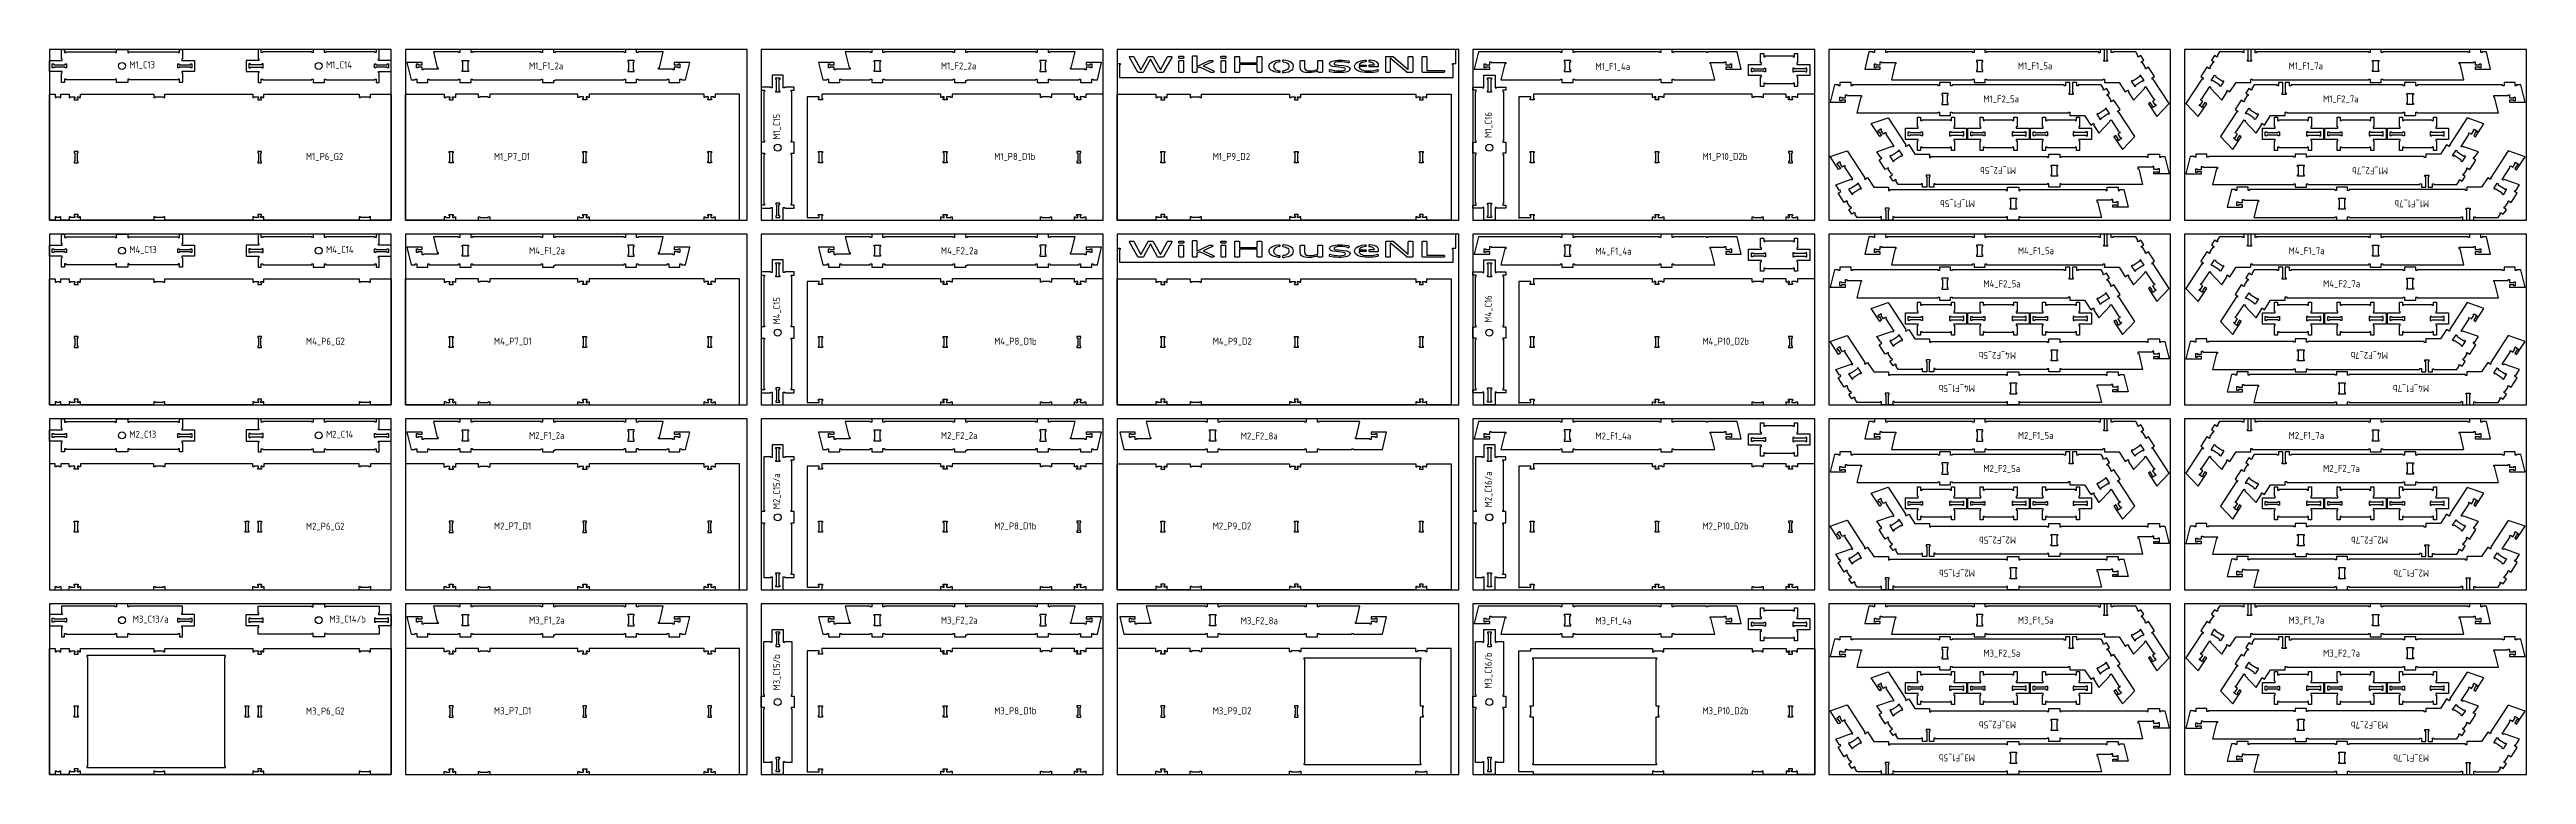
# Model space of a CAD drawing. Header units: millimetres. Extents: x -18174 to 50972, y 6312 to 16778.
# Drawn here: x -2268 to 15412, y 6312 to 11493 of the extents above; entities that cross this region are included whole.
import ezdxf

# ---------------------------------------------------------------- set-up
doc = ezdxf.new("R2010")
doc.units = ezdxf.units.MM
doc.header["$MEASUREMENT"] = 0
for name, color, linetype in [('freeswerk_CODES', 50, 'Continuous'), ('freeswerk_ELEMENTEN', 7, 'Continuous'), ("freeswerk_LOGO'S_hele dikte plaat", 1, 'Continuous'), ('freeswerk_PLATEN', 3, 'Continuous')]:
    doc.layers.add(name, color=color, linetype=linetype)

msp = doc.modelspace()

# ---------------------------------------------------------------- texts
at = {"layer": 'freeswerk_CODES', "char_height": 50, "attachment_point": 1}
for s, insert in [('{\\Fiso|c0;M1_C13}', (-1698, 11408)), ('{\\Fiso|c0;M1_C14}', (-294, 11408)), ('{\\Fiso|c0;M1_F1_2a}', (1155, 11400)), ('{\\Fiso|c0;M1_F2_2a}', (4095, 11400)), ('{\\Fiso|c0;M1_F1_4a}', (8767, 11396)), ('{\\Fiso|c0;M1_F1_5a}', (11782, 11400)), ('{\\Fiso|c0;M1_F1_7a}', (13715, 11400)), ('{\\Fiso|c0;M1_F2_5a}', (11536, 11164)), ('{\\Fiso|c0;M1_F2_7a}', (13961, 11164)), ('{\\Fiso|c0;M1_P6_G2}', (-437, 10753)), ('{\\Fiso|c0;M1_P7_D1}', (905, 10753)), ('{\\Fiso|c0;M1_P8_D1b}', (4475, 10753)), ('{\\Fiso|c0;M1_P9_D2}', (6035, 10753)), ('{\\Fiso|c0;M1_P10_D2b}', (9531, 10753)), ('{\\Fiso|c0;M4_C13}', (-1698, 10088)), ('{\\Fiso|c0;M4_C14}', (-294, 10088)), ('{\\Fiso|c0;M4_F1_2a}', (1155, 10080)), ('{\\Fiso|c0;M4_F2_2a}', (4095, 10080)), ('{\\Fiso|c0;M4_F1_5a}', (11782, 10080)), ('{\\Fiso|c0;M4_F1_7a}', (13715, 10080)), ('{\\Fiso|c0;M4_F1_4a}', (8767, 10076)), ('{\\Fiso|c0;M4_F2_5a}', (11536, 9844)), ('{\\Fiso|c0;M4_F2_7a}', (13961, 9844)), ('{\\Fiso|c0;M4_P6_G2}', (-437, 9433)), ('{\\Fiso|c0;M4_P7_D1}', (905, 9433)), ('{\\Fiso|c0;M4_P8_D1b}', (4475, 9433)), ('{\\Fiso|c0;M4_P9_D2}', (6035, 9433)), ('{\\Fiso|c0;M4_P10_D2b}', (9531, 9433)), ('{\\Fiso|c0;M2_C13}', (-1698, 8768)), ('{\\Fiso|c0;M2_C14}', (-294, 8768)), ('{\\Fiso|c0;M2_F1_2a}', (1155, 8760)), ('{\\Fiso|c0;M2_F2_2a}', (4095, 8760)), ('{\\Fiso|c0;M2_F2_8a}', (6235, 8756)), ('{\\Fiso|c0;M2_F1_4a}', (8767, 8756)), ('{\\Fiso|c0;M2_F1_5a}', (11782, 8760)), ('{\\Fiso|c0;M2_F1_7a}', (13715, 8760)), ('{\\Fiso|c0;M2_F2_5a}', (11536, 8524)), ('{\\Fiso|c0;M2_F2_7a}', (13961, 8524)), ('{\\Fiso|c0;M2_P6_G2}', (-437, 8111)), ('{\\Fiso|c0;M2_P7_D1}', (905, 8113)), ('{\\Fiso|c0;M2_P8_D1b}', (4475, 8113)), ('{\\Fiso|c0;M2_P9_D2}', (6035, 8113)), ('{\\Fiso|c0;M2_P10_D2b}', (9531, 8113)), ('{\\Fiso|c0;M3_C13/a}', (-1674, 7448)), ('{\\Fiso|c0;M3_C14/b}', (-270, 7448)), ('{\\Fiso|c0;M3_F1_2a}', (1155, 7440)), ('{\\Fiso|c0;M3_F2_2a}', (4095, 7440)), ('{\\Fiso|c0;M3_F2_8a}', (6235, 7436)), ('{\\Fiso|c0;M3_F1_4a}', (8767, 7436)), ('{\\Fiso|c0;M3_F1_5a}', (11782, 7440)), ('{\\Fiso|c0;M3_F1_7a}', (13715, 7440)), ('{\\Fiso|c0;M3_F2_5a}', (11536, 7204)), ('{\\Fiso|c0;M3_F2_7a}', (13961, 7204)), ('{\\Fiso|c0;M3_P6_G2}', (-437, 6791)), ('{\\Fiso|c0;M3_P7_D1}', (905, 6793)), ('{\\Fiso|c0;M3_P8_D1b}', (4475, 6793)), ('{\\Fiso|c0;M3_P9_D2}', (6035, 6793)), ('{\\Fiso|c0;M3_P10_D2b}', (9531, 6793))]:
    msp.add_mtext_dynamic_manual_height_columns(s, width=318.08, gutter_width=1456, heights=[0], dxfattribs=dict(at, insert=insert))
for s, insert, rotation in [('{\\Fiso|c0;M1_C15}', (2897, 10848), 90), ('{\\Fiso|c0;M1_C16}', (7977, 10861), 90), ('{\\Fiso|c0;M1_F2_5b}', (11769, 10602), 180), ('{\\Fiso|c0;M1_F2_7b}', (14423, 10601), 180), ('{\\Fiso|c0;M1_F1_5b}', (11475, 10366), 180), ('{\\Fiso|c0;M1_F1_7b}', (14717, 10365), 180), ('{\\Fiso|c0;M4_C16}', (7977, 9541), 90), ('{\\Fiso|c0;M4_C15}', (2897, 9528), 90), ('{\\Fiso|c0;M4_F2_5b}', (11769, 9282), 180), ('{\\Fiso|c0;M4_F2_7b}', (14423, 9281), 180), ('{\\Fiso|c0;M4_F1_5b}', (11475, 9046), 180), ('{\\Fiso|c0;M4_F1_7b}', (14717, 9045), 180), ('{\\Fiso|c0;M2_C15/a}', (2897, 8208), 90), ('{\\Fiso|c0;M2_C16/a}', (7977, 8221), 90), ('{\\Fiso|c0;M2_F2_5b}', (11769, 7962), 180), ('{\\Fiso|c0;M2_F2_7b}', (14423, 7961), 180), ('{\\Fiso|c0;M2_F1_5b}', (11475, 7726), 180), ('{\\Fiso|c0;M2_F1_7b}', (14717, 7725), 180), ('{\\Fiso|c0;M3_C15/b}', (2897, 6913), 90), ('{\\Fiso|c0;M3_C16/b}', (7977, 6926), 90), ('{\\Fiso|c0;M3_F2_5b}', (11769, 6642), 180), ('{\\Fiso|c0;M3_F2_7b}', (14423, 6641), 180), ('{\\Fiso|c0;M3_F1_5b}', (11475, 6406), 180), ('{\\Fiso|c0;M3_F1_7b}', (14717, 6405), 180)]:
    msp.add_mtext_dynamic_manual_height_columns(s, width=318.08, gutter_width=1456, heights=[0], dxfattribs=dict(at, insert=insert, rotation=rotation))

# ---------------------------------------------------------------- linework, layer by layer
for centre in [(-1750, 11375), (-346, 11375), (2930, 10791), (8010, 10791), (-1750, 10055), (-346, 10055), (2930, 9470), (8010, 9470), (-1750, 8735), (-346, 8735), (2930, 8150), (8010, 8150), (-1750, 7415), (-346, 7415), (2930, 6830), (8010, 6830)]:
    msp.add_circle(centre, 25)
at = {"layer": 'freeswerk_ELEMENTEN'}
for points in [[(-1790, 11280), (-1800, 11280), (-1800, 11275), (-2150, 11275), (-2150, 11280), (-2160, 11280), (-2160, 11257), (-2182, 11257), (-2182, 11325), (-2177, 11325), (-2177, 11335), (-2268, 11335), (-2268, 11415), (-2177, 11415), (-2177, 11425), (-2182, 11425), (-2182, 11493), (-2160, 11493), (-2160, 11470), (-2150, 11470), (-2150, 11475), (-1800, 11475), (-1800, 11470), (-1790, 11470), (-1790, 11493), (-1710, 11493), (-1710, 11470), (-1700, 11470), (-1700, 11475), (-1350, 11475), (-1350, 11470), (-1340, 11470), (-1340, 11493), (-1318, 11493), (-1318, 11425), (-1323, 11425), (-1323, 11415), (-1232, 11415), (-1232, 11335), (-1323, 11335), (-1323, 11325), (-1318, 11325), (-1318, 11257), (-1340, 11257), (-1340, 11280), (-1350, 11280), (-1350, 11275), (-1700, 11275), (-1700, 11280), (-1710, 11280), (-1710, 11257), (-1790, 11257)], [(86, 11425), (86, 11493), (64, 11493), (64, 11470), (54, 11470), (54, 11475), (-296, 11475), (-296, 11470), (-306, 11470), (-306, 11493), (-386, 11493), (-386, 11470), (-396, 11470), (-396, 11475), (-746, 11475), (-746, 11470), (-756, 11470), (-756, 11493), (-778, 11493), (-778, 11425), (-773, 11425), (-773, 11415), (-864, 11415), (-864, 11335), (-773, 11335), (-773, 11325), (-778, 11325), (-778, 11257), (-756, 11257), (-756, 11280), (-746, 11280), (-746, 11275), (-396, 11275), (-396, 11280), (-386, 11280), (-386, 11257), (-306, 11257), (-306, 11280), (-296, 11280), (-296, 11275), (54, 11275), (54, 11280), (64, 11280), (64, 11257), (86, 11257), (86, 11325), (81, 11325), (81, 11335), (172, 11335), (172, 11415), (81, 11415), (81, 11425)], [(506, 11351), (402, 11351), (402, 11346), (392, 11346), (392, 11366), (362, 11366), (362, 11361), (352, 11361), (352, 11389), (362, 11389), (362, 11384), (392, 11384), (392, 11399), (282, 11399), (313, 11275), (343, 11275), (343, 11280), (353, 11280), (353, 11257), (433, 11257), (433, 11280), (443, 11280), (443, 11275), (651, 11275), (651, 11281), (661, 11281), (661, 11257), (741, 11257), (741, 11281), (751, 11281), (751, 11275), (1242, 11275), (1242, 11280), (1252, 11280), (1252, 11257), (1332, 11257), (1332, 11270), (1342, 11270), (1342, 11275), (1833, 11275), (1833, 11281), (1843, 11281), (1843, 11257), (1923, 11257), (1923, 11281), (1933, 11281), (1933, 11275), (2142, 11275), (2142, 11280), (2152, 11280), (2152, 11257), (2232, 11257), (2232, 11280), (2242, 11280), (2242, 11275), (2272, 11275), (2302, 11399), (2192, 11399), (2192, 11384), (2222, 11384), (2222, 11389), (2232, 11389), (2232, 11361), (2222, 11361), (2222, 11366), (2192, 11366), (2192, 11346), (2182, 11346), (2182, 11351), (2079, 11351), (2079, 11361), (2085, 11361), (2112, 11475), (1933, 11475), (1933, 11470), (1923, 11470), (1923, 11493), (1843, 11493), (1843, 11470), (1833, 11470), (1833, 11475), (1342, 11475), (1342, 11470), (1332, 11470), (1332, 11493), (1252, 11493), (1252, 11470), (1242, 11470), (1242, 11475), (751, 11475), (751, 11470), (741, 11470), (741, 11493), (661, 11493), (661, 11470), (651, 11470), (651, 11475), (472, 11475), (500, 11361), (506, 11361)], [(3446, 11351), (3342, 11351), (3342, 11346), (3332, 11346), (3332, 11366), (3302, 11366), (3302, 11361), (3292, 11361), (3292, 11389), (3302, 11389), (3302, 11384), (3332, 11384), (3332, 11399), (3222, 11399), (3253, 11275), (3283, 11275), (3283, 11280), (3293, 11280), (3293, 11257), (3373, 11257), (3373, 11280), (3383, 11280), (3383, 11275), (3591, 11275), (3591, 11281), (3601, 11281), (3601, 11257), (3681, 11257), (3681, 11281), (3691, 11281), (3691, 11275), (4182, 11275), (4182, 11280), (4192, 11280), (4192, 11257), (4272, 11257), (4272, 11270), (4282, 11270), (4282, 11275), (4773, 11275), (4773, 11281), (4783, 11281), (4783, 11257), (4863, 11257), (4863, 11281), (4873, 11281), (4873, 11275), (5082, 11275), (5082, 11280), (5092, 11280), (5092, 11257), (5172, 11257), (5172, 11280), (5182, 11280), (5182, 11275), (5212, 11275), (5242, 11399), (5132, 11399), (5132, 11384), (5162, 11384), (5162, 11389), (5172, 11389), (5172, 11361), (5162, 11361), (5162, 11366), (5132, 11366), (5132, 11346), (5122, 11346), (5122, 11351), (5019, 11351), (5019, 11361), (5025, 11361), (5052, 11475), (4873, 11475), (4873, 11470), (4863, 11470), (4863, 11493), (4783, 11493), (4783, 11470), (4773, 11470), (4773, 11475), (4282, 11475), (4282, 11470), (4272, 11470), (4272, 11493), (4192, 11493), (4192, 11470), (4182, 11470), (4182, 11475), (3691, 11475), (3691, 11470), (3681, 11470), (3681, 11493), (3601, 11493), (3601, 11470), (3591, 11470), (3591, 11475), (3412, 11475), (3440, 11361), (3446, 11361)], [(7752, 11393), (7770, 11393), (7770, 11493), (5352, 11493), (5352, 11393), (5375, 11393), (5375, 11383), (5370, 11383), (5370, 11293), (7752, 11293), (7752, 11383), (7747, 11383), (7747, 11393)], [(9738, 11361), (9728, 11361), (9728, 11366), (9698, 11366), (9698, 11351), (9808, 11351), (9778, 11475), (9570, 11475), (9570, 11470), (9560, 11470), (9560, 11475), (9324, 11475), (9324, 11470), (9314, 11470), (9314, 11493), (9234, 11493), (9234, 11470), (9224, 11470), (9224, 11475), (8617, 11475), (8617, 11470), (8607, 11470), (8607, 11493), (8527, 11493), (8527, 11470), (8517, 11470), (8517, 11475), (7932, 11475), (7902, 11351), (8012, 11351), (8012, 11366), (7982, 11366), (7982, 11361), (7972, 11361), (7972, 11389), (7982, 11389), (7982, 11384), (8012, 11384), (8012, 11404), (8022, 11404), (8022, 11399), (8126, 11399), (8126, 11389), (8120, 11389), (8092, 11275), (8517, 11275), (8517, 11280), (8527, 11280), (8527, 11257), (8607, 11257), (8607, 11280), (8617, 11280), (8617, 11275), (9224, 11275), (9224, 11280), (9234, 11280), (9234, 11257), (9314, 11257), (9314, 11280), (9324, 11280), (9324, 11275), (9618, 11275), (9591, 11389), (9585, 11389), (9585, 11399), (9688, 11399), (9688, 11404), (9698, 11404), (9698, 11384), (9728, 11384), (9728, 11389), (9738, 11389)], [(10769, 11384), (10799, 11384), (10799, 11404), (10809, 11404), (10809, 11399), (10912, 11399), (10912, 11389), (10906, 11389), (10879, 11275), (11459, 11275), (11459, 11280), (11469, 11280), (11469, 11257), (11549, 11257), (11549, 11280), (11559, 11280), (11559, 11275), (12390, 11275), (12390, 11281), (12400, 11281), (12400, 11257), (12504, 11257), (12548, 11189), (12567, 11202), (12573, 11193), (12569, 11191), (12607, 11131), (12688, 11216), (12685, 11221), (12693, 11227), (12750, 11140), (12754, 11143), (12759, 11134), (12742, 11123), (12759, 11098), (12763, 11101), (12768, 11093), (12745, 11077), (12739, 11086), (12744, 11089), (12727, 11114), (12715, 11105), (12775, 11013), (12862, 11106), (12748, 11281), (12744, 11278), (12739, 11287), (12758, 11299), (12714, 11366), (12695, 11354), (12690, 11362), (12694, 11365), (12672, 11399), (12668, 11396), (12662, 11404), (12682, 11417), (12660, 11450), (12641, 11438), (12635, 11446), (12639, 11449), (12623, 11475), (12459, 11475), (12459, 11470), (12449, 11470), (12449, 11493), (12418, 11493), (12418, 11418), (12423, 11418), (12423, 11408), (12395, 11408), (12395, 11418), (12400, 11418), (12400, 11493), (12369, 11493), (12369, 11469), (12359, 11469), (12359, 11475), (11559, 11475), (11559, 11470), (11549, 11470), (11549, 11493), (11469, 11493), (11469, 11470), (11459, 11470), (11459, 11475), (10849, 11475), (10849, 11470), (10839, 11470), (10839, 11493), (10759, 11493), (10759, 11470), (10749, 11470), (10749, 11475), (10719, 11475), (10689, 11351), (10799, 11351), (10799, 11366), (10769, 11366), (10769, 11361), (10759, 11361), (10759, 11389), (10769, 11389)], [(13155, 11362), (13149, 11354), (13130, 11366), (13087, 11299), (13106, 11287), (13100, 11278), (13096, 11281), (12982, 11106), (13070, 11013), (13130, 11105), (13117, 11114), (13101, 11089), (13105, 11086), (13100, 11077), (13076, 11093), (13082, 11101), (13086, 11098), (13102, 11123), (13085, 11134), (13091, 11143), (13095, 11140), (13152, 11227), (13160, 11221), (13157, 11216), (13237, 11131), (13276, 11191), (13272, 11193), (13277, 11202), (13296, 11189), (13340, 11257), (13445, 11257), (13445, 11281), (13455, 11281), (13455, 11275), (14286, 11275), (14286, 11280), (14296, 11280), (14296, 11257), (14376, 11257), (14376, 11280), (14386, 11280), (14386, 11275), (14966, 11275), (14938, 11389), (14932, 11389), (14932, 11399), (15036, 11399), (15036, 11404), (15046, 11404), (15046, 11384), (15076, 11384), (15076, 11389), (15086, 11389), (15086, 11361), (15076, 11361), (15076, 11366), (15046, 11366), (15046, 11351), (15156, 11351), (15126, 11475), (15096, 11475), (15096, 11470), (15086, 11470), (15086, 11493), (15006, 11493), (15006, 11470), (14996, 11470), (14996, 11475), (14386, 11475), (14386, 11470), (14376, 11470), (14376, 11493), (14296, 11493), (14296, 11470), (14286, 11470), (14286, 11475), (13486, 11475), (13486, 11469), (13476, 11469), (13476, 11493), (13445, 11493), (13445, 11418), (13450, 11418), (13450, 11408), (13422, 11408), (13422, 11418), (13427, 11418), (13427, 11493), (13396, 11493), (13396, 11470), (13386, 11470), (13386, 11475), (13222, 11475), (13205, 11449), (13209, 11446), (13204, 11438), (13185, 11450), (13163, 11417), (13182, 11404), (13177, 11396), (13173, 11399), (13151, 11365)], [(-2157, 11389), (-2147, 11389), (-2147, 11361), (-2157, 11361), (-2157, 11366), (-2238, 11366), (-2238, 11361), (-2248, 11361), (-2248, 11389), (-2238, 11389), (-2238, 11384), (-2157, 11384)], [(-1262, 11361), (-1262, 11366), (-1343, 11366), (-1343, 11361), (-1353, 11361), (-1353, 11389), (-1343, 11389), (-1343, 11384), (-1262, 11384), (-1262, 11389), (-1252, 11389), (-1252, 11361)], [(-834, 11384), (-834, 11389), (-844, 11389), (-844, 11361), (-834, 11361), (-834, 11366), (-753, 11366), (-753, 11361), (-743, 11361), (-743, 11389), (-753, 11389), (-753, 11384)], [(142, 11366), (61, 11366), (61, 11361), (51, 11361), (51, 11389), (61, 11389), (61, 11384), (142, 11384), (142, 11389), (152, 11389), (152, 11361), (142, 11361)], [(683, 11345), (683, 11405), (678, 11405), (678, 11415), (724, 11415), (724, 11405), (719, 11405), (719, 11345), (724, 11345), (724, 11335), (678, 11335), (678, 11345)], [(1860, 11415), (1860, 11405), (1865, 11405), (1865, 11345), (1860, 11345), (1860, 11335), (1906, 11335), (1906, 11345), (1901, 11345), (1901, 11405), (1906, 11405), (1906, 11415)], [(3623, 11345), (3623, 11405), (3618, 11405), (3618, 11415), (3664, 11415), (3664, 11405), (3659, 11405), (3659, 11345), (3664, 11345), (3664, 11335), (3618, 11335), (3618, 11345)], [(4800, 11415), (4800, 11405), (4805, 11405), (4805, 11345), (4800, 11345), (4800, 11335), (4846, 11335), (4846, 11345), (4841, 11345), (4841, 11405), (4846, 11405), (4846, 11415)], [(8590, 11415), (8544, 11415), (8544, 11405), (8549, 11405), (8549, 11345), (8544, 11345), (8544, 11335), (8590, 11335), (8590, 11345), (8585, 11345), (8585, 11405), (8590, 11405)], [(9951, 11396), (9946, 11396), (9946, 11464), (9968, 11464), (9968, 11441), (9978, 11441), (9978, 11446), (10178, 11446), (10178, 11441), (10188, 11441), (10188, 11464), (10210, 11464), (10210, 11396), (10205, 11396), (10205, 11386), (10296, 11386), (10296, 11306), (10205, 11306), (10205, 11296), (10210, 11296), (10210, 11228), (10188, 11228), (10188, 11251), (10178, 11251), (10178, 11246), (9978, 11246), (9978, 11251), (9968, 11251), (9968, 11228), (9946, 11228), (9946, 11296), (9951, 11296), (9951, 11306), (9860, 11306), (9860, 11386), (9951, 11386)], [(9890, 11360), (9890, 11355), (9971, 11355), (9971, 11360), (9981, 11360), (9981, 11332), (9971, 11332), (9971, 11337), (9890, 11337), (9890, 11332), (9880, 11332), (9880, 11360)], [(10266, 11332), (10276, 11332), (10276, 11360), (10266, 11360), (10266, 11355), (10185, 11355), (10185, 11360), (10175, 11360), (10175, 11332), (10185, 11332), (10185, 11337), (10266, 11337)], [(11486, 11415), (11486, 11405), (11491, 11405), (11491, 11345), (11486, 11345), (11486, 11335), (11532, 11335), (11532, 11345), (11527, 11345), (11527, 11405), (11532, 11405), (11532, 11415)], [(14359, 11415), (14359, 11405), (14354, 11405), (14354, 11345), (14359, 11345), (14359, 11335), (14313, 11335), (14313, 11345), (14318, 11345), (14318, 11405), (14313, 11405), (14313, 11415)], [(-2057, 10291), (-2069, 10291), (-2069, 10303), (-2064, 10303), (-2064, 10313), (-2092, 10313), (-2092, 10303), (-2087, 10303), (-2087, 10291), (-2117, 10291), (-2117, 10296), (-2127, 10296), (-2127, 10273), (-2187, 10273), (-2187, 10296), (-2197, 10296), (-2197, 10291), (-2217, 10291), (-2217, 10296), (-2227, 10296), (-2227, 10273), (-2268, 10273), (-2268, 11173), (-2227, 11173), (-2227, 11150), (-2217, 11150), (-2217, 11155), (-2197, 11155), (-2197, 11150), (-2187, 11150), (-2187, 11173), (-2127, 11173), (-2127, 11150), (-2117, 11150), (-2117, 11155), (-2087, 11155), (-2087, 11143), (-2092, 11143), (-2092, 11133), (-2064, 11133), (-2064, 11143), (-2069, 11143), (-2069, 11155), (-2057, 11155), (-2057, 11150), (-2047, 11150), (-2047, 11173), (-1524, 11173), (-1524, 11150), (-1514, 11150), (-1514, 11155), (-1454, 11155), (-1454, 11150), (-1444, 11150), (-1444, 11173), (-817, 11173), (-817, 11150), (-807, 11150), (-807, 11155), (-777, 11155), (-777, 11143), (-782, 11143), (-782, 11133), (-754, 11133), (-754, 11143), (-759, 11143), (-759, 11155), (-747, 11155), (-747, 11150), (-737, 11150), (-737, 11173), (-57, 11173), (-57, 11150), (-47, 11150), (-47, 11155), (13, 11155), (13, 11150), (23, 11150), (23, 11173), (172, 11173), (172, 10273), (23, 10273), (23, 10296), (13, 10296), (13, 10291), (-47, 10291), (-47, 10296), (-57, 10296), (-57, 10273), (-737, 10273), (-737, 10296), (-747, 10296), (-747, 10291), (-759, 10291), (-759, 10303), (-754, 10303), (-754, 10313), (-782, 10313), (-782, 10303), (-777, 10303), (-777, 10291), (-807, 10291), (-807, 10296), (-817, 10296), (-817, 10273), (-1444, 10273), (-1444, 10296), (-1454, 10296), (-1454, 10291), (-1514, 10291), (-1514, 10296), (-1524, 10296), (-1524, 10273), (-2047, 10273), (-2047, 10296), (-2057, 10296)], [(2880, 11223), (2812, 11223), (2812, 11201), (2835, 11201), (2835, 11191), (2830, 11191), (2830, 10841), (2835, 10841), (2835, 10831), (2812, 10831), (2812, 10751), (2835, 10751), (2835, 10741), (2830, 10741), (2830, 10391), (2835, 10391), (2835, 10381), (2812, 10381), (2812, 10359), (2880, 10359), (2880, 10364), (2890, 10364), (2890, 10273), (2970, 10273), (2970, 10364), (2980, 10364), (2980, 10359), (3048, 10359), (3048, 10381), (3025, 10381), (3025, 10391), (3030, 10391), (3030, 10741), (3025, 10741), (3025, 10751), (3048, 10751), (3048, 10831), (3025, 10831), (3025, 10841), (3030, 10841), (3030, 11191), (3025, 11191), (3025, 11201), (3048, 11201), (3048, 11223), (2980, 11223), (2980, 11218), (2970, 11218), (2970, 11309), (2890, 11309), (2890, 11218), (2880, 11218)], [(2939, 11279), (2939, 11198), (2944, 11198), (2944, 11188), (2916, 11188), (2916, 11198), (2921, 11198), (2921, 11279), (2916, 11279), (2916, 11289), (2944, 11289), (2944, 11279)], [(4885, 11150), (4875, 11150), (4875, 11155), (4815, 11155), (4815, 11150), (4805, 11150), (4805, 11173), (4175, 11173), (4175, 11150), (4165, 11150), (4165, 11155), (4135, 11155), (4135, 11143), (4140, 11143), (4140, 11133), (4112, 11133), (4112, 11143), (4117, 11143), (4117, 11155), (4105, 11155), (4105, 11150), (4095, 11150), (4095, 11173), (3244, 11173), (3244, 11143), (3249, 11143), (3249, 11133), (3221, 11133), (3221, 11143), (3226, 11143), (3226, 11155), (3139, 11155), (3139, 10291), (3226, 10291), (3226, 10303), (3221, 10303), (3221, 10313), (3249, 10313), (3249, 10303), (3244, 10303), (3244, 10273), (4095, 10273), (4095, 10296), (4105, 10296), (4105, 10291), (4117, 10291), (4117, 10303), (4112, 10303), (4112, 10313), (4140, 10313), (4140, 10303), (4135, 10303), (4135, 10291), (4165, 10291), (4165, 10296), (4175, 10296), (4175, 10273), (4805, 10273), (4805, 10296), (4815, 10296), (4815, 10291), (4875, 10291), (4875, 10296), (4885, 10296), (4885, 10273), (5049, 10273), (5049, 10296), (5059, 10296), (5059, 10291), (5071, 10291), (5071, 10303), (5066, 10303), (5066, 10313), (5094, 10313), (5094, 10303), (5089, 10303), (5089, 10291), (5119, 10291), (5119, 10296), (5129, 10296), (5129, 10273), (5252, 10273), (5252, 11173), (5129, 11173), (5129, 11150), (5119, 11150), (5119, 11155), (5089, 11155), (5089, 11143), (5094, 11143), (5094, 11133), (5066, 11133), (5066, 11143), (5071, 11143), (5071, 11155), (5059, 11155), (5059, 11150), (5049, 11150), (5049, 11173), (4885, 11173)], [(5710, 11173), (5874, 11173), (5874, 11150), (5884, 11150), (5884, 11155), (5944, 11155), (5944, 11150), (5954, 11150), (5954, 11173), (6584, 11173), (6584, 11150), (6594, 11150), (6594, 11155), (6623, 11155), (6623, 11143), (6618, 11143), (6618, 11133), (6646, 11133), (6646, 11143), (6641, 11143), (6641, 11155), (6654, 11155), (6654, 11150), (6664, 11150), (6664, 11173), (7484, 11173), (7484, 11150), (7494, 11150), (7494, 11155), (7515, 11155), (7515, 11143), (7510, 11143), (7510, 11133), (7538, 11133), (7538, 11143), (7533, 11143), (7533, 11155), (7554, 11155), (7554, 11150), (7564, 11150), (7564, 11173), (7738, 11173), (7738, 10273), (7564, 10273), (7564, 10296), (7554, 10296), (7554, 10291), (7533, 10291), (7533, 10303), (7538, 10303), (7538, 10313), (7510, 10313), (7510, 10303), (7515, 10303), (7515, 10291), (7494, 10291), (7494, 10296), (7484, 10296), (7484, 10273), (6664, 10273), (6664, 10296), (6654, 10296), (6654, 10291), (6641, 10291), (6641, 10303), (6646, 10303), (6646, 10313), (6618, 10313), (6618, 10303), (6623, 10303), (6623, 10291), (6594, 10291), (6594, 10296), (6584, 10296), (6584, 10273), (5954, 10273), (5954, 10296), (5944, 10296), (5944, 10291), (5884, 10291), (5884, 10296), (5874, 10296), (5874, 10273), (5710, 10273), (5710, 10296), (5700, 10296), (5700, 10291), (5688, 10291), (5688, 10303), (5693, 10303), (5693, 10313), (5665, 10313), (5665, 10303), (5670, 10303), (5670, 10291), (5640, 10291), (5640, 10296), (5630, 10296), (5630, 10273), (5352, 10273), (5352, 11173), (5630, 11173), (5630, 11150), (5640, 11150), (5640, 11155), (5670, 11155), (5670, 11143), (5665, 11143), (5665, 11133), (5693, 11133), (5693, 11143), (5688, 11143), (5688, 11155), (5700, 11155), (5700, 11150), (5710, 11150)], [(8105, 10751), (8105, 10741), (8110, 10741), (8110, 10391), (8105, 10391), (8105, 10381), (8128, 10381), (8128, 10359), (8060, 10359), (8060, 10364), (8050, 10364), (8050, 10273), (7970, 10273), (7970, 10364), (7960, 10364), (7960, 10359), (7892, 10359), (7892, 10381), (7915, 10381), (7915, 10391), (7910, 10391), (7910, 10741), (7915, 10741), (7915, 10751), (7892, 10751), (7892, 10831), (7915, 10831), (7915, 10841), (7910, 10841), (7910, 11191), (7915, 11191), (7915, 11201), (7892, 11201), (7892, 11223), (7960, 11223), (7960, 11218), (7970, 11218), (7970, 11309), (8050, 11309), (8050, 11218), (8060, 11218), (8060, 11223), (8128, 11223), (8128, 11201), (8105, 11201), (8105, 11191), (8110, 11191), (8110, 10841), (8105, 10841), (8105, 10831), (8128, 10831), (8128, 10751)], [(8024, 11279), (8019, 11279), (8019, 11198), (8024, 11198), (8024, 11188), (7996, 11188), (7996, 11198), (8001, 11198), (8001, 11279), (7996, 11279), (7996, 11289), (8024, 11289)], [(9965, 11150), (9955, 11150), (9955, 11155), (9895, 11155), (9895, 11150), (9885, 11150), (9885, 11173), (9255, 11173), (9255, 11150), (9245, 11150), (9245, 11155), (9215, 11155), (9215, 11143), (9220, 11143), (9220, 11133), (9192, 11133), (9192, 11143), (9197, 11143), (9197, 11155), (9185, 11155), (9185, 11150), (9175, 11150), (9175, 11173), (8324, 11173), (8324, 11143), (8329, 11143), (8329, 11133), (8301, 11133), (8301, 11143), (8306, 11143), (8306, 11155), (8219, 11155), (8219, 10291), (8306, 10291), (8306, 10303), (8301, 10303), (8301, 10313), (8329, 10313), (8329, 10303), (8324, 10303), (8324, 10273), (9175, 10273), (9175, 10296), (9185, 10296), (9185, 10291), (9197, 10291), (9197, 10303), (9192, 10303), (9192, 10313), (9220, 10313), (9220, 10303), (9215, 10303), (9215, 10291), (9245, 10291), (9245, 10296), (9255, 10296), (9255, 10273), (9885, 10273), (9885, 10296), (9895, 10296), (9895, 10291), (9955, 10291), (9955, 10296), (9965, 10296), (9965, 10273), (10129, 10273), (10129, 10296), (10139, 10296), (10139, 10291), (10151, 10291), (10151, 10303), (10146, 10303), (10146, 10313), (10174, 10313), (10174, 10303), (10169, 10303), (10169, 10291), (10199, 10291), (10199, 10296), (10209, 10296), (10209, 10273), (10332, 10273), (10332, 11173), (10209, 11173), (10209, 11150), (10199, 11150), (10199, 11155), (10169, 11155), (10169, 11143), (10174, 11143), (10174, 11133), (10146, 11133), (10146, 11143), (10151, 11143), (10151, 11155), (10139, 11155), (10139, 11150), (10129, 11150), (10129, 11173), (9965, 11173)], [(10522, 11148), (10552, 11148), (10552, 11168), (10562, 11168), (10562, 11163), (10666, 11163), (10666, 11153), (10660, 11153), (10632, 11039), (11212, 11039), (11212, 11044), (11222, 11044), (11222, 11021), (11302, 11021), (11302, 11044), (11312, 11044), (11312, 11039), (12143, 11039), (12143, 11045), (12153, 11045), (12153, 11021), (12258, 11021), (12302, 10953), (12321, 10966), (12327, 10957), (12322, 10955), (12361, 10895), (12442, 10980), (12438, 10985), (12447, 10991), (12503, 10904), (12507, 10907), (12513, 10898), (12496, 10887), (12512, 10862), (12517, 10865), (12522, 10857), (12499, 10841), (12493, 10850), (12497, 10853), (12481, 10878), (12468, 10869), (12528, 10777), (12616, 10870), (12502, 11045), (12498, 11042), (12492, 11051), (12512, 11063), (12468, 11130), (12449, 11118), (12443, 11126), (12448, 11129), (12426, 11163), (12422, 11160), (12416, 11168), (12435, 11181), (12414, 11214), (12394, 11202), (12389, 11210), (12393, 11213), (12376, 11239), (12212, 11239), (12212, 11234), (12202, 11234), (12202, 11257), (12171, 11257), (12171, 11182), (12176, 11182), (12176, 11172), (12148, 11172), (12148, 11182), (12153, 11182), (12153, 11257), (12122, 11257), (12122, 11233), (12112, 11233), (12112, 11239), (11312, 11239), (11312, 11234), (11302, 11234), (11302, 11257), (11222, 11257), (11222, 11234), (11212, 11234), (11212, 11239), (10602, 11239), (10602, 11234), (10592, 11234), (10592, 11257), (10512, 11257), (10512, 11234), (10502, 11234), (10502, 11239), (10472, 11239), (10442, 11115), (10552, 11115), (10552, 11130), (10522, 11130), (10522, 11125), (10512, 11125), (10512, 11153), (10522, 11153)], [(11239, 11179), (11239, 11169), (11244, 11169), (11244, 11109), (11239, 11109), (11239, 11099), (11285, 11099), (11285, 11109), (11280, 11109), (11280, 11169), (11285, 11169), (11285, 11179)], [(12602, 11267), (12600, 11272), (12591, 11266), (12616, 11228), (12625, 11233), (12622, 11237), (12672, 11270), (12675, 11266), (12683, 11271), (12658, 11310), (12650, 11304), (12653, 11300)], [(13170, 11266), (13161, 11271), (13186, 11310), (13195, 11304), (13192, 11300), (13242, 11267), (13245, 11272), (13253, 11266), (13228, 11228), (13220, 11233), (13223, 11237), (13172, 11270)], [(13401, 11126), (13396, 11118), (13376, 11130), (13333, 11063), (13352, 11051), (13347, 11042), (13343, 11045), (13229, 10870), (13316, 10777), (13376, 10869), (13364, 10878), (13347, 10853), (13351, 10850), (13346, 10841), (13323, 10857), (13328, 10865), (13332, 10862), (13349, 10887), (13332, 10898), (13337, 10907), (13341, 10904), (13398, 10991), (13406, 10985), (13403, 10980), (13483, 10895), (13522, 10955), (13518, 10957), (13523, 10966), (13543, 10953), (13586, 11021), (13691, 11021), (13691, 11045), (13701, 11045), (13701, 11039), (14532, 11039), (14532, 11044), (14542, 11044), (14542, 11021), (14622, 11021), (14622, 11044), (14632, 11044), (14632, 11039), (15212, 11039), (15185, 11153), (15179, 11153), (15179, 11163), (15282, 11163), (15282, 11168), (15292, 11168), (15292, 11148), (15322, 11148), (15322, 11153), (15332, 11153), (15332, 11125), (15322, 11125), (15322, 11130), (15292, 11130), (15292, 11115), (15402, 11115), (15372, 11239), (15342, 11239), (15342, 11234), (15332, 11234), (15332, 11257), (15252, 11257), (15252, 11234), (15242, 11234), (15242, 11239), (14632, 11239), (14632, 11234), (14622, 11234), (14622, 11257), (14542, 11257), (14542, 11234), (14532, 11234), (14532, 11239), (13732, 11239), (13732, 11233), (13722, 11233), (13722, 11257), (13691, 11257), (13691, 11182), (13696, 11182), (13696, 11172), (13668, 11172), (13668, 11182), (13673, 11182), (13673, 11257), (13642, 11257), (13642, 11234), (13632, 11234), (13632, 11239), (13468, 11239), (13452, 11213), (13456, 11210), (13450, 11202), (13431, 11214), (13409, 11181), (13428, 11168), (13423, 11160), (13419, 11163), (13397, 11129)], [(14605, 11179), (14605, 11169), (14600, 11169), (14600, 11109), (14605, 11109), (14605, 11099), (14559, 11099), (14559, 11109), (14564, 11109), (14564, 11169), (14559, 11169), (14559, 11179)], [(11161, 10727), (11992, 10727), (11992, 10722), (12002, 10722), (12002, 10745), (12082, 10745), (12082, 10722), (12092, 10722), (12092, 10727), (12702, 10727), (12702, 10722), (12712, 10722), (12712, 10745), (12792, 10745), (12792, 10722), (12802, 10722), (12802, 10727), (12832, 10727), (12862, 10603), (12752, 10603), (12752, 10618), (12782, 10618), (12782, 10613), (12792, 10613), (12792, 10641), (12782, 10641), (12782, 10636), (12752, 10636), (12752, 10656), (12742, 10656), (12742, 10651), (12639, 10651), (12639, 10641), (12645, 10641), (12672, 10527), (12092, 10527), (12092, 10532), (12082, 10532), (12082, 10509), (12002, 10509), (12002, 10532), (11992, 10532), (11992, 10527), (11192, 10527), (11192, 10533), (11182, 10533), (11182, 10509), (11151, 10509), (11151, 10584), (11156, 10584), (11156, 10594), (11128, 10594), (11128, 10584), (11133, 10584), (11133, 10509), (11102, 10509), (11102, 10532), (11092, 10532), (11092, 10527), (10928, 10527), (10912, 10553), (10916, 10556), (10910, 10564), (10891, 10552), (10869, 10585), (10888, 10598), (10883, 10606), (10879, 10603), (10857, 10637), (10861, 10640), (10856, 10648), (10836, 10635), (10793, 10703), (10812, 10715), (10807, 10723), (10803, 10721), (10776, 10762), (10886, 10801), (10890, 10796), (10898, 10801), (10842, 10888), (10846, 10891), (10840, 10899), (10824, 10888), (10807, 10913), (10811, 10916), (10806, 10925), (10783, 10909), (10788, 10901), (10792, 10904), (10809, 10878), (10796, 10870), (10736, 10963), (10856, 11005), (10982, 10811), (10978, 10809), (10983, 10800), (11003, 10813), (11046, 10745), (11151, 10745), (11151, 10721), (11161, 10721)], [(11071, 10940), (11066, 10940), (11066, 11008), (11088, 11008), (11088, 10985), (11098, 10985), (11098, 10990), (11298, 10990), (11298, 10985), (11308, 10985), (11308, 11008), (11330, 11008), (11330, 10940), (11325, 10940), (11325, 10930), (11416, 10930), (11416, 10850), (11325, 10850), (11325, 10840), (11330, 10840), (11330, 10772), (11308, 10772), (11308, 10795), (11298, 10795), (11298, 10790), (11098, 10790), (11098, 10795), (11088, 10795), (11088, 10772), (11066, 10772), (11066, 10840), (11071, 10840), (11071, 10850), (10980, 10850), (10980, 10930), (11071, 10930)], [(11517, 10940), (11512, 10940), (11512, 11008), (11534, 11008), (11534, 10985), (11544, 10985), (11544, 10990), (11744, 10990), (11744, 10985), (11754, 10985), (11754, 11008), (11776, 11008), (11776, 10940), (11771, 10940), (11771, 10930), (11862, 10930), (11862, 10850), (11771, 10850), (11771, 10840), (11776, 10840), (11776, 10772), (11754, 10772), (11754, 10795), (11744, 10795), (11744, 10790), (11544, 10790), (11544, 10795), (11534, 10795), (11534, 10772), (11512, 10772), (11512, 10840), (11517, 10840), (11517, 10850), (11426, 10850), (11426, 10930), (11517, 10930)], [(11963, 10940), (11958, 10940), (11958, 11008), (11980, 11008), (11980, 10985), (11990, 10985), (11990, 10990), (12190, 10990), (12190, 10985), (12200, 10985), (12200, 11008), (12222, 11008), (12222, 10940), (12217, 10940), (12217, 10930), (12308, 10930), (12308, 10850), (12217, 10850), (12217, 10840), (12222, 10840), (12222, 10772), (12200, 10772), (12200, 10795), (12190, 10795), (12190, 10790), (11990, 10790), (11990, 10795), (11980, 10795), (11980, 10772), (11958, 10772), (11958, 10840), (11963, 10840), (11963, 10850), (11872, 10850), (11872, 10930), (11963, 10930)], [(12356, 11031), (12353, 11036), (12345, 11030), (12370, 10992), (12378, 10997), (12376, 11001), (12426, 11034), (12429, 11030), (12437, 11035), (12412, 11074), (12404, 11068), (12406, 11064)], [(14683, 10727), (13852, 10727), (13852, 10722), (13842, 10722), (13842, 10745), (13762, 10745), (13762, 10722), (13752, 10722), (13752, 10727), (13142, 10727), (13142, 10722), (13132, 10722), (13132, 10745), (13052, 10745), (13052, 10722), (13042, 10722), (13042, 10727), (13012, 10727), (12982, 10603), (13092, 10603), (13092, 10618), (13062, 10618), (13062, 10613), (13052, 10613), (13052, 10641), (13062, 10641), (13062, 10636), (13092, 10636), (13092, 10656), (13102, 10656), (13102, 10651), (13206, 10651), (13206, 10641), (13200, 10641), (13172, 10527), (13752, 10527), (13752, 10532), (13762, 10532), (13762, 10509), (13842, 10509), (13842, 10532), (13852, 10532), (13852, 10527), (14652, 10527), (14652, 10533), (14662, 10533), (14662, 10509), (14693, 10509), (14693, 10584), (14688, 10584), (14688, 10594), (14716, 10594), (14716, 10584), (14711, 10584), (14711, 10509), (14742, 10509), (14742, 10532), (14752, 10532), (14752, 10527), (14916, 10527), (14933, 10552), (14929, 10555), (14934, 10563), (14954, 10551), (14975, 10584), (14956, 10597), (14962, 10605), (14966, 10602), (14988, 10636), (14983, 10639), (14989, 10647), (15008, 10635), (15052, 10702), (15032, 10714), (15038, 10723), (15042, 10720), (15069, 10761), (14958, 10800), (14955, 10795), (14947, 10800), (15003, 10887), (14999, 10890), (15004, 10898), (15021, 10887), (15037, 10913), (15033, 10915), (15039, 10924), (15062, 10908), (15057, 10900), (15052, 10903), (15036, 10878), (15049, 10869), (15109, 10962), (14988, 11004), (14862, 10810), (14867, 10808), (14861, 10799), (14842, 10812), (14798, 10745), (14693, 10745), (14693, 10720), (14683, 10720)], [(13416, 11030), (13408, 11035), (13433, 11074), (13441, 11068), (13438, 11064), (13489, 11031), (13491, 11036), (13500, 11030), (13475, 10992), (13466, 10997), (13469, 11001), (13419, 11034)], [(13619, 10940), (13614, 10940), (13614, 11008), (13636, 11008), (13636, 10985), (13646, 10985), (13646, 10990), (13846, 10990), (13846, 10985), (13856, 10985), (13856, 11008), (13878, 11008), (13878, 10940), (13873, 10940), (13873, 10930), (13964, 10930), (13964, 10850), (13873, 10850), (13873, 10840), (13878, 10840), (13878, 10772), (13856, 10772), (13856, 10795), (13846, 10795), (13846, 10790), (13646, 10790), (13646, 10795), (13636, 10795), (13636, 10772), (13614, 10772), (13614, 10840), (13619, 10840), (13619, 10850), (13528, 10850), (13528, 10930), (13619, 10930)], [(14065, 10940), (14060, 10940), (14060, 11008), (14082, 11008), (14082, 10985), (14092, 10985), (14092, 10990), (14292, 10990), (14292, 10985), (14302, 10985), (14302, 11008), (14324, 11008), (14324, 10940), (14319, 10940), (14319, 10930), (14410, 10930), (14410, 10850), (14319, 10850), (14319, 10840), (14324, 10840), (14324, 10772), (14302, 10772), (14302, 10795), (14292, 10795), (14292, 10790), (14092, 10790), (14092, 10795), (14082, 10795), (14082, 10772), (14060, 10772), (14060, 10840), (14065, 10840), (14065, 10850), (13974, 10850), (13974, 10930), (14065, 10930)], [(14511, 10940), (14506, 10940), (14506, 11008), (14528, 11008), (14528, 10985), (14538, 10985), (14538, 10990), (14738, 10990), (14738, 10985), (14748, 10985), (14748, 11008), (14770, 11008), (14770, 10940), (14765, 10940), (14765, 10930), (14856, 10930), (14856, 10850), (14765, 10850), (14765, 10840), (14770, 10840), (14770, 10772), (14748, 10772), (14748, 10795), (14738, 10795), (14738, 10790), (14538, 10790), (14538, 10795), (14528, 10795), (14528, 10772), (14506, 10772), (14506, 10840), (14511, 10840), (14511, 10850), (14420, 10850), (14420, 10930), (14511, 10930)], [(11010, 10904), (11010, 10899), (11091, 10899), (11091, 10904), (11101, 10904), (11101, 10876), (11091, 10876), (11091, 10881), (11010, 10881), (11010, 10876), (11000, 10876), (11000, 10904)], [(11386, 10876), (11396, 10876), (11396, 10904), (11386, 10904), (11386, 10899), (11305, 10899), (11305, 10904), (11295, 10904), (11295, 10876), (11305, 10876), (11305, 10881), (11386, 10881)], [(11456, 10904), (11456, 10899), (11537, 10899), (11537, 10904), (11547, 10904), (11547, 10876), (11537, 10876), (11537, 10881), (11456, 10881), (11456, 10876), (11446, 10876), (11446, 10904)], [(11832, 10876), (11842, 10876), (11842, 10904), (11832, 10904), (11832, 10899), (11751, 10899), (11751, 10904), (11741, 10904), (11741, 10876), (11751, 10876), (11751, 10881), (11832, 10881)], [(11902, 10904), (11902, 10899), (11983, 10899), (11983, 10904), (11993, 10904), (11993, 10876), (11983, 10876), (11983, 10881), (11902, 10881), (11902, 10876), (11892, 10876), (11892, 10904)], [(12268, 10876), (12278, 10876), (12278, 10904), (12268, 10904), (12268, 10899), (12187, 10899), (12187, 10904), (12177, 10904), (12177, 10876), (12187, 10876), (12187, 10881), (12268, 10881)], [(13558, 10904), (13558, 10899), (13639, 10899), (13639, 10904), (13649, 10904), (13649, 10876), (13639, 10876), (13639, 10881), (13558, 10881), (13558, 10876), (13548, 10876), (13548, 10904)], [(13934, 10876), (13944, 10876), (13944, 10904), (13934, 10904), (13934, 10899), (13853, 10899), (13853, 10904), (13843, 10904), (13843, 10876), (13853, 10876), (13853, 10881), (13934, 10881)], [(14004, 10904), (14004, 10899), (14085, 10899), (14085, 10904), (14095, 10904), (14095, 10876), (14085, 10876), (14085, 10881), (14004, 10881), (14004, 10876), (13994, 10876), (13994, 10904)], [(14380, 10876), (14390, 10876), (14390, 10904), (14380, 10904), (14380, 10899), (14299, 10899), (14299, 10904), (14289, 10904), (14289, 10876), (14299, 10876), (14299, 10881), (14380, 10881)], [(14450, 10904), (14450, 10899), (14531, 10899), (14531, 10904), (14541, 10904), (14541, 10876), (14531, 10876), (14531, 10881), (14450, 10881), (14450, 10876), (14440, 10876), (14440, 10904)], [(14816, 10876), (14826, 10876), (14826, 10904), (14816, 10904), (14816, 10899), (14735, 10899), (14735, 10904), (14725, 10904), (14725, 10876), (14735, 10876), (14735, 10881), (14816, 10881)], [(-2064, 10683), (-2064, 10693), (-2069, 10693), (-2069, 10753), (-2064, 10753), (-2064, 10763), (-2092, 10763), (-2092, 10753), (-2087, 10753), (-2087, 10693), (-2092, 10693), (-2092, 10683)], [(-759, 10753), (-754, 10753), (-754, 10763), (-782, 10763), (-782, 10753), (-777, 10753), (-777, 10693), (-782, 10693), (-782, 10683), (-754, 10683), (-754, 10693), (-759, 10693)], [(613, 10683), (585, 10683), (585, 10693), (590, 10693), (590, 10753), (585, 10753), (585, 10763), (613, 10763), (613, 10753), (608, 10753), (608, 10693), (613, 10693)], [(1543, 10693), (1543, 10753), (1538, 10753), (1538, 10763), (1566, 10763), (1566, 10753), (1561, 10753), (1561, 10693), (1566, 10693), (1566, 10683), (1538, 10683), (1538, 10693)], [(2435, 10693), (2435, 10753), (2430, 10753), (2430, 10763), (2458, 10763), (2458, 10753), (2453, 10753), (2453, 10693), (2458, 10693), (2458, 10683), (2430, 10683), (2430, 10693)], [(3221, 10693), (3226, 10693), (3226, 10753), (3221, 10753), (3221, 10763), (3249, 10763), (3249, 10753), (3244, 10753), (3244, 10693), (3249, 10693), (3249, 10683), (3221, 10683)], [(4140, 10763), (4140, 10753), (4135, 10753), (4135, 10693), (4140, 10693), (4140, 10683), (4112, 10683), (4112, 10693), (4117, 10693), (4117, 10753), (4112, 10753), (4112, 10763)], [(5089, 10753), (5094, 10753), (5094, 10763), (5066, 10763), (5066, 10753), (5071, 10753), (5071, 10693), (5066, 10693), (5066, 10683), (5094, 10683), (5094, 10693), (5089, 10693)], [(5693, 10683), (5665, 10683), (5665, 10693), (5670, 10693), (5670, 10753), (5665, 10753), (5665, 10763), (5693, 10763), (5693, 10753), (5688, 10753), (5688, 10693), (5693, 10693)], [(6623, 10693), (6623, 10753), (6618, 10753), (6618, 10763), (6646, 10763), (6646, 10753), (6641, 10753), (6641, 10693), (6646, 10693), (6646, 10683), (6618, 10683), (6618, 10693)], [(7515, 10693), (7515, 10753), (7510, 10753), (7510, 10763), (7538, 10763), (7538, 10753), (7533, 10753), (7533, 10693), (7538, 10693), (7538, 10683), (7510, 10683), (7510, 10693)], [(8301, 10693), (8306, 10693), (8306, 10753), (8301, 10753), (8301, 10763), (8329, 10763), (8329, 10753), (8324, 10753), (8324, 10693), (8329, 10693), (8329, 10683), (8301, 10683)], [(9220, 10763), (9220, 10753), (9215, 10753), (9215, 10693), (9220, 10693), (9220, 10683), (9192, 10683), (9192, 10693), (9197, 10693), (9197, 10753), (9192, 10753), (9192, 10763)], [(10169, 10753), (10174, 10753), (10174, 10763), (10146, 10763), (10146, 10753), (10151, 10753), (10151, 10693), (10146, 10693), (10146, 10683), (10174, 10683), (10174, 10693), (10169, 10693)], [(10868, 10491), (11699, 10491), (11699, 10486), (11709, 10486), (11709, 10509), (11789, 10509), (11789, 10486), (11799, 10486), (11799, 10491), (12409, 10491), (12409, 10486), (12419, 10486), (12419, 10509), (12499, 10509), (12499, 10486), (12509, 10486), (12509, 10491), (12539, 10491), (12569, 10367), (12459, 10367), (12459, 10382), (12489, 10382), (12489, 10377), (12499, 10377), (12499, 10405), (12489, 10405), (12489, 10400), (12459, 10400), (12459, 10420), (12449, 10420), (12449, 10415), (12345, 10415), (12345, 10405), (12351, 10405), (12379, 10291), (11799, 10291), (11799, 10296), (11789, 10296), (11789, 10273), (11709, 10273), (11709, 10296), (11699, 10296), (11699, 10291), (10899, 10291), (10899, 10297), (10889, 10297), (10889, 10273), (10858, 10273), (10858, 10348), (10863, 10348), (10863, 10358), (10835, 10358), (10835, 10348), (10840, 10348), (10840, 10273), (10809, 10273), (10809, 10296), (10799, 10296), (10799, 10291), (10634, 10291), (10618, 10317), (10622, 10320), (10617, 10328), (10597, 10316), (10575, 10349), (10595, 10362), (10589, 10370), (10585, 10367), (10563, 10401), (10568, 10404), (10562, 10412), (10543, 10399), (10499, 10467), (10518, 10479), (10513, 10487), (10509, 10485), (10482, 10526), (10593, 10565), (10596, 10560), (10604, 10565), (10548, 10652), (10552, 10655), (10547, 10663), (10530, 10652), (10514, 10677), (10518, 10680), (10512, 10689), (10489, 10673), (10494, 10665), (10498, 10668), (10515, 10642), (10502, 10634), (10442, 10727), (10563, 10769), (10689, 10575), (10684, 10573), (10690, 10564), (10709, 10577), (10753, 10509), (10858, 10509), (10858, 10485), (10868, 10485)], [(10898, 10702), (10949, 10735), (10951, 10730), (10960, 10736), (10935, 10774), (10926, 10769), (10929, 10765), (10879, 10732), (10876, 10736), (10868, 10731), (10893, 10692), (10901, 10698)], [(12060, 10597), (12065, 10597), (12065, 10587), (12019, 10587), (12019, 10597), (12024, 10597), (12024, 10657), (12019, 10657), (12019, 10667), (12065, 10667), (12065, 10657), (12060, 10657)], [(14977, 10491), (14146, 10491), (14146, 10486), (14136, 10486), (14136, 10509), (14056, 10509), (14056, 10486), (14046, 10486), (14046, 10491), (13436, 10491), (13436, 10486), (13426, 10486), (13426, 10509), (13346, 10509), (13346, 10486), (13336, 10486), (13336, 10491), (13306, 10491), (13276, 10367), (13386, 10367), (13386, 10382), (13356, 10382), (13356, 10377), (13346, 10377), (13346, 10405), (13356, 10405), (13356, 10400), (13386, 10400), (13386, 10420), (13396, 10420), (13396, 10415), (13499, 10415), (13499, 10405), (13494, 10405), (13466, 10291), (14046, 10291), (14046, 10296), (14056, 10296), (14056, 10273), (14136, 10273), (14136, 10296), (14146, 10296), (14146, 10291), (14946, 10291), (14946, 10297), (14956, 10297), (14956, 10273), (14987, 10273), (14987, 10348), (14982, 10348), (14982, 10358), (15010, 10358), (15010, 10348), (15005, 10348), (15005, 10273), (15036, 10273), (15036, 10296), (15046, 10296), (15046, 10291), (15210, 10291), (15227, 10316), (15223, 10319), (15228, 10327), (15247, 10315), (15269, 10348), (15250, 10361), (15255, 10369), (15259, 10366), (15281, 10400), (15277, 10403), (15283, 10411), (15302, 10399), (15345, 10466), (15326, 10478), (15332, 10487), (15336, 10484), (15363, 10525), (15252, 10564), (15249, 10559), (15240, 10564), (15297, 10651), (15292, 10654), (15298, 10662), (15315, 10651), (15331, 10677), (15327, 10679), (15332, 10688), (15356, 10672), (15350, 10664), (15346, 10667), (15330, 10642), (15342, 10633), (15402, 10726), (15282, 10768), (15156, 10574), (15160, 10572), (15155, 10563), (15136, 10576), (15092, 10509), (14987, 10509), (14987, 10484), (14977, 10484)], [(13820, 10597), (13825, 10597), (13825, 10587), (13779, 10587), (13779, 10597), (13784, 10597), (13784, 10657), (13779, 10657), (13779, 10667), (13825, 10667), (13825, 10657), (13820, 10657)], [(14946, 10701), (14896, 10734), (14893, 10729), (14885, 10735), (14910, 10773), (14918, 10768), (14916, 10764), (14966, 10731), (14969, 10735), (14977, 10730), (14952, 10691), (14944, 10697)], [(10605, 10466), (10655, 10499), (10658, 10494), (10666, 10500), (10641, 10538), (10633, 10533), (10635, 10529), (10585, 10496), (10582, 10500), (10574, 10495), (10599, 10456), (10607, 10462)], [(11767, 10361), (11772, 10361), (11772, 10351), (11726, 10351), (11726, 10361), (11731, 10361), (11731, 10421), (11726, 10421), (11726, 10431), (11772, 10431), (11772, 10421), (11767, 10421)], [(15240, 10465), (15190, 10498), (15187, 10493), (15179, 10499), (15204, 10537), (15212, 10532), (15209, 10528), (15260, 10495), (15262, 10499), (15271, 10494), (15246, 10455), (15237, 10461)], [(2921, 10303), (2916, 10303), (2916, 10293), (2944, 10293), (2944, 10303), (2939, 10303), (2939, 10384), (2944, 10384), (2944, 10394), (2916, 10394), (2916, 10384), (2921, 10384)], [(7996, 10384), (7996, 10394), (8024, 10394), (8024, 10384), (8019, 10384), (8019, 10303), (8024, 10303), (8024, 10293), (7996, 10293), (7996, 10303), (8001, 10303), (8001, 10384)], [(14114, 10361), (14119, 10361), (14119, 10351), (14073, 10351), (14073, 10361), (14078, 10361), (14078, 10421), (14073, 10421), (14073, 10431), (14119, 10431), (14119, 10421), (14114, 10421)], [(-1790, 9960), (-1800, 9960), (-1800, 9955), (-2150, 9955), (-2150, 9960), (-2160, 9960), (-2160, 9937), (-2182, 9937), (-2182, 10005), (-2177, 10005), (-2177, 10015), (-2268, 10015), (-2268, 10095), (-2177, 10095), (-2177, 10105), (-2182, 10105), (-2182, 10173), (-2160, 10173), (-2160, 10150), (-2150, 10150), (-2150, 10155), (-1800, 10155), (-1800, 10150), (-1790, 10150), (-1790, 10173), (-1710, 10173), (-1710, 10150), (-1700, 10150), (-1700, 10155), (-1350, 10155), (-1350, 10150), (-1340, 10150), (-1340, 10173), (-1318, 10173), (-1318, 10105), (-1323, 10105), (-1323, 10095), (-1232, 10095), (-1232, 10015), (-1323, 10015), (-1323, 10005), (-1318, 10005), (-1318, 9937), (-1340, 9937), (-1340, 9960), (-1350, 9960), (-1350, 9955), (-1700, 9955), (-1700, 9960), (-1710, 9960), (-1710, 9937), (-1790, 9937)], [(86, 10105), (86, 10173), (64, 10173), (64, 10150), (54, 10150), (54, 10155), (-296, 10155), (-296, 10150), (-306, 10150), (-306, 10173), (-386, 10173), (-386, 10150), (-396, 10150), (-396, 10155), (-746, 10155), (-746, 10150), (-756, 10150), (-756, 10173), (-778, 10173), (-778, 10105), (-773, 10105), (-773, 10095), (-864, 10095), (-864, 10015), (-773, 10015), (-773, 10005), (-778, 10005), (-778, 9937), (-756, 9937), (-756, 9960), (-746, 9960), (-746, 9955), (-396, 9955), (-396, 9960), (-386, 9960), (-386, 9937), (-306, 9937), (-306, 9960), (-296, 9960), (-296, 9955), (54, 9955), (54, 9960), (64, 9960), (64, 9937), (86, 9937), (86, 10005), (81, 10005), (81, 10015), (172, 10015), (172, 10095), (81, 10095), (81, 10105)], [(506, 10031), (402, 10031), (402, 10026), (392, 10026), (392, 10046), (362, 10046), (362, 10041), (352, 10041), (352, 10069), (362, 10069), (362, 10064), (392, 10064), (392, 10079), (282, 10079), (313, 9955), (343, 9955), (343, 9960), (353, 9960), (353, 9937), (433, 9937), (433, 9960), (443, 9960), (443, 9955), (651, 9955), (651, 9961), (661, 9961), (661, 9937), (741, 9937), (741, 9961), (751, 9961), (751, 9955), (1242, 9955), (1242, 9960), (1252, 9960), (1252, 9937), (1332, 9937), (1332, 9950), (1342, 9950), (1342, 9955), (1833, 9955), (1833, 9961), (1843, 9961), (1843, 9937), (1923, 9937), (1923, 9961), (1933, 9961), (1933, 9955), (2142, 9955), (2142, 9960), (2152, 9960), (2152, 9937), (2232, 9937), (2232, 9960), (2242, 9960), (2242, 9955), (2272, 9955), (2302, 10079), (2192, 10079), (2192, 10064), (2222, 10064), (2222, 10069), (2232, 10069), (2232, 10041), (2222, 10041), (2222, 10046), (2192, 10046), (2192, 10026), (2182, 10026), (2182, 10031), (2079, 10031), (2079, 10041), (2085, 10041), (2112, 10155), (1933, 10155), (1933, 10150), (1923, 10150), (1923, 10173), (1843, 10173), (1843, 10150), (1833, 10150), (1833, 10155), (1342, 10155), (1342, 10150), (1332, 10150), (1332, 10173), (1252, 10173), (1252, 10150), (1242, 10150), (1242, 10155), (751, 10155), (751, 10150), (741, 10150), (741, 10173), (661, 10173), (661, 10150), (651, 10150), (651, 10155), (472, 10155), (500, 10041), (506, 10041)], [(683, 10025), (683, 10085), (678, 10085), (678, 10095), (724, 10095), (724, 10085), (719, 10085), (719, 10025), (724, 10025), (724, 10015), (678, 10015), (678, 10025)], [(1860, 10095), (1860, 10085), (1865, 10085), (1865, 10025), (1860, 10025), (1860, 10015), (1906, 10015), (1906, 10025), (1901, 10025), (1901, 10085), (1906, 10085), (1906, 10095)], [(3446, 10031), (3342, 10031), (3342, 10026), (3332, 10026), (3332, 10046), (3302, 10046), (3302, 10041), (3292, 10041), (3292, 10069), (3302, 10069), (3302, 10064), (3332, 10064), (3332, 10079), (3222, 10079), (3253, 9955), (3283, 9955), (3283, 9960), (3293, 9960), (3293, 9937), (3373, 9937), (3373, 9960), (3383, 9960), (3383, 9955), (3591, 9955), (3591, 9961), (3601, 9961), (3601, 9937), (3681, 9937), (3681, 9961), (3691, 9961), (3691, 9955), (4182, 9955), (4182, 9960), (4192, 9960), (4192, 9937), (4272, 9937), (4272, 9950), (4282, 9950), (4282, 9955), (4773, 9955), (4773, 9961), (4783, 9961), (4783, 9937), (4863, 9937), (4863, 9961), (4873, 9961), (4873, 9955), (5082, 9955), (5082, 9960), (5092, 9960), (5092, 9937), (5172, 9937), (5172, 9960), (5182, 9960), (5182, 9955), (5212, 9955), (5242, 10079), (5132, 10079), (5132, 10064), (5162, 10064), (5162, 10069), (5172, 10069), (5172, 10041), (5162, 10041), (5162, 10046), (5132, 10046), (5132, 10026), (5122, 10026), (5122, 10031), (5019, 10031), (5019, 10041), (5025, 10041), (5052, 10155), (4873, 10155), (4873, 10150), (4863, 10150), (4863, 10173), (4783, 10173), (4783, 10150), (4773, 10150), (4773, 10155), (4282, 10155), (4282, 10150), (4272, 10150), (4272, 10173), (4192, 10173), (4192, 10150), (4182, 10150), (4182, 10155), (3691, 10155), (3691, 10150), (3681, 10150), (3681, 10173), (3601, 10173), (3601, 10150), (3591, 10150), (3591, 10155), (3412, 10155), (3440, 10041), (3446, 10041)], [(3623, 10025), (3623, 10085), (3618, 10085), (3618, 10095), (3664, 10095), (3664, 10085), (3659, 10085), (3659, 10025), (3664, 10025), (3664, 10015), (3618, 10015), (3618, 10025)], [(4800, 10095), (4800, 10085), (4805, 10085), (4805, 10025), (4800, 10025), (4800, 10015), (4846, 10015), (4846, 10025), (4841, 10025), (4841, 10085), (4846, 10085), (4846, 10095)], [(7752, 10073), (7770, 10073), (7770, 10173), (5352, 10173), (5352, 10073), (5375, 10073), (5375, 10063), (5370, 10063), (5370, 9973), (7752, 9973), (7752, 10063), (7747, 10063), (7747, 10073)], [(9738, 10041), (9728, 10041), (9728, 10046), (9698, 10046), (9698, 10031), (9808, 10031), (9778, 10155), (9570, 10155), (9570, 10150), (9560, 10150), (9560, 10155), (9324, 10155), (9324, 10150), (9314, 10150), (9314, 10173), (9234, 10173), (9234, 10150), (9224, 10150), (9224, 10155), (8617, 10155), (8617, 10150), (8607, 10150), (8607, 10173), (8527, 10173), (8527, 10150), (8517, 10150), (8517, 10155), (7932, 10155), (7902, 10031), (8012, 10031), (8012, 10046), (7982, 10046), (7982, 10041), (7972, 10041), (7972, 10069), (7982, 10069), (7982, 10064), (8012, 10064), (8012, 10084), (8022, 10084), (8022, 10079), (8126, 10079), (8126, 10069), (8120, 10069), (8092, 9955), (8517, 9955), (8517, 9960), (8527, 9960), (8527, 9937), (8607, 9937), (8607, 9960), (8617, 9960), (8617, 9955), (9224, 9955), (9224, 9960), (9234, 9960), (9234, 9937), (9314, 9937), (9314, 9960), (9324, 9960), (9324, 9955), (9618, 9955), (9591, 10069), (9585, 10069), (9585, 10079), (9688, 10079), (9688, 10084), (9698, 10084), (9698, 10064), (9728, 10064), (9728, 10069), (9738, 10069)], [(8590, 10095), (8544, 10095), (8544, 10085), (8549, 10085), (8549, 10025), (8544, 10025), (8544, 10015), (8590, 10015), (8590, 10025), (8585, 10025), (8585, 10085), (8590, 10085)], [(9951, 10076), (9946, 10076), (9946, 10144), (9968, 10144), (9968, 10121), (9978, 10121), (9978, 10126), (10178, 10126), (10178, 10121), (10188, 10121), (10188, 10144), (10210, 10144), (10210, 10076), (10205, 10076), (10205, 10066), (10296, 10066), (10296, 9986), (10205, 9986), (10205, 9976), (10210, 9976), (10210, 9908), (10188, 9908), (10188, 9931), (10178, 9931), (10178, 9926), (9978, 9926), (9978, 9931), (9968, 9931), (9968, 9908), (9946, 9908), (9946, 9976), (9951, 9976), (9951, 9986), (9860, 9986), (9860, 10066), (9951, 10066)], [(10769, 10064), (10799, 10064), (10799, 10084), (10809, 10084), (10809, 10079), (10912, 10079), (10912, 10069), (10906, 10069), (10879, 9955), (11459, 9955), (11459, 9960), (11469, 9960), (11469, 9937), (11549, 9937), (11549, 9960), (11559, 9960), (11559, 9955), (12390, 9955), (12390, 9961), (12400, 9961), (12400, 9937), (12504, 9937), (12548, 9869), (12567, 9882), (12573, 9873), (12569, 9871), (12607, 9811), (12688, 9896), (12685, 9901), (12693, 9907), (12750, 9820), (12754, 9823), (12759, 9814), (12742, 9803), (12759, 9778), (12763, 9781), (12768, 9773), (12745, 9757), (12739, 9766), (12744, 9769), (12727, 9794), (12715, 9785), (12775, 9693), (12862, 9786), (12748, 9961), (12744, 9958), (12739, 9967), (12758, 9979), (12714, 10046), (12695, 10034), (12690, 10042), (12694, 10045), (12672, 10079), (12668, 10076), (12662, 10084), (12682, 10097), (12660, 10130), (12641, 10118), (12635, 10126), (12639, 10129), (12623, 10155), (12459, 10155), (12459, 10150), (12449, 10150), (12449, 10173), (12418, 10173), (12418, 10098), (12423, 10098), (12423, 10088), (12395, 10088), (12395, 10098), (12400, 10098), (12400, 10173), (12369, 10173), (12369, 10149), (12359, 10149), (12359, 10155), (11559, 10155), (11559, 10150), (11549, 10150), (11549, 10173), (11469, 10173), (11469, 10150), (11459, 10150), (11459, 10155), (10849, 10155), (10849, 10150), (10839, 10150), (10839, 10173), (10759, 10173), (10759, 10150), (10749, 10150), (10749, 10155), (10719, 10155), (10689, 10031), (10799, 10031), (10799, 10046), (10769, 10046), (10769, 10041), (10759, 10041), (10759, 10069), (10769, 10069)], [(11486, 10095), (11486, 10085), (11491, 10085), (11491, 10025), (11486, 10025), (11486, 10015), (11532, 10015), (11532, 10025), (11527, 10025), (11527, 10085), (11532, 10085), (11532, 10095)], [(13155, 10042), (13149, 10034), (13130, 10046), (13087, 9979), (13106, 9967), (13100, 9958), (13096, 9961), (12982, 9786), (13070, 9693), (13130, 9785), (13117, 9794), (13101, 9769), (13105, 9766), (13100, 9757), (13076, 9773), (13082, 9781), (13086, 9778), (13102, 9803), (13085, 9814), (13091, 9823), (13095, 9820), (13152, 9907), (13160, 9901), (13157, 9896), (13237, 9811), (13276, 9871), (13272, 9873), (13277, 9882), (13296, 9869), (13340, 9937), (13445, 9937), (13445, 9961), (13455, 9961), (13455, 9955), (14286, 9955), (14286, 9960), (14296, 9960), (14296, 9937), (14376, 9937), (14376, 9960), (14386, 9960), (14386, 9955), (14966, 9955), (14938, 10069), (14932, 10069), (14932, 10079), (15036, 10079), (15036, 10084), (15046, 10084), (15046, 10064), (15076, 10064), (15076, 10069), (15086, 10069), (15086, 10041), (15076, 10041), (15076, 10046), (15046, 10046), (15046, 10031), (15156, 10031), (15126, 10155), (15096, 10155), (15096, 10150), (15086, 10150), (15086, 10173), (15006, 10173), (15006, 10150), (14996, 10150), (14996, 10155), (14386, 10155), (14386, 10150), (14376, 10150), (14376, 10173), (14296, 10173), (14296, 10150), (14286, 10150), (14286, 10155), (13486, 10155), (13486, 10149), (13476, 10149), (13476, 10173), (13445, 10173), (13445, 10098), (13450, 10098), (13450, 10088), (13422, 10088), (13422, 10098), (13427, 10098), (13427, 10173), (13396, 10173), (13396, 10150), (13386, 10150), (13386, 10155), (13222, 10155), (13205, 10129), (13209, 10126), (13204, 10118), (13185, 10130), (13163, 10097), (13182, 10084), (13177, 10076), (13173, 10079), (13151, 10045)], [(14359, 10095), (14359, 10085), (14354, 10085), (14354, 10025), (14359, 10025), (14359, 10015), (14313, 10015), (14313, 10025), (14318, 10025), (14318, 10085), (14313, 10085), (14313, 10095)], [(-2157, 10069), (-2147, 10069), (-2147, 10041), (-2157, 10041), (-2157, 10046), (-2238, 10046), (-2238, 10041), (-2248, 10041), (-2248, 10069), (-2238, 10069), (-2238, 10064), (-2157, 10064)], [(-1262, 10041), (-1262, 10046), (-1343, 10046), (-1343, 10041), (-1353, 10041), (-1353, 10069), (-1343, 10069), (-1343, 10064), (-1262, 10064), (-1262, 10069), (-1252, 10069), (-1252, 10041)], [(-834, 10064), (-834, 10069), (-844, 10069), (-844, 10041), (-834, 10041), (-834, 10046), (-753, 10046), (-753, 10041), (-743, 10041), (-743, 10069), (-753, 10069), (-753, 10064)], [(142, 10046), (61, 10046), (61, 10041), (51, 10041), (51, 10069), (61, 10069), (61, 10064), (142, 10064), (142, 10069), (152, 10069), (152, 10041), (142, 10041)], [(2880, 9903), (2812, 9903), (2812, 9881), (2835, 9881), (2835, 9871), (2830, 9871), (2830, 9521), (2835, 9521), (2835, 9511), (2812, 9511), (2812, 9431), (2835, 9431), (2835, 9421), (2830, 9421), (2830, 9071), (2835, 9071), (2835, 9061), (2812, 9061), (2812, 9039), (2880, 9039), (2880, 9044), (2890, 9044), (2890, 8953), (2970, 8953), (2970, 9044), (2980, 9044), (2980, 9039), (3048, 9039), (3048, 9061), (3025, 9061), (3025, 9071), (3030, 9071), (3030, 9421), (3025, 9421), (3025, 9431), (3048, 9431), (3048, 9511), (3025, 9511), (3025, 9521), (3030, 9521), (3030, 9871), (3025, 9871), (3025, 9881), (3048, 9881), (3048, 9903), (2980, 9903), (2980, 9898), (2970, 9898), (2970, 9989), (2890, 9989), (2890, 9898), (2880, 9898)], [(2939, 9959), (2939, 9878), (2944, 9878), (2944, 9868), (2916, 9868), (2916, 9878), (2921, 9878), (2921, 9959), (2916, 9959), (2916, 9969), (2944, 9969), (2944, 9959)], [(8105, 9431), (8105, 9421), (8110, 9421), (8110, 9071), (8105, 9071), (8105, 9061), (8128, 9061), (8128, 9039), (8060, 9039), (8060, 9044), (8050, 9044), (8050, 8953), (7970, 8953), (7970, 9044), (7960, 9044), (7960, 9039), (7892, 9039), (7892, 9061), (7915, 9061), (7915, 9071), (7910, 9071), (7910, 9421), (7915, 9421), (7915, 9431), (7892, 9431), (7892, 9511), (7915, 9511), (7915, 9521), (7910, 9521), (7910, 9871), (7915, 9871), (7915, 9881), (7892, 9881), (7892, 9903), (7960, 9903), (7960, 9898), (7970, 9898), (7970, 9989), (8050, 9989), (8050, 9898), (8060, 9898), (8060, 9903), (8128, 9903), (8128, 9881), (8105, 9881), (8105, 9871), (8110, 9871), (8110, 9521), (8105, 9521), (8105, 9511), (8128, 9511), (8128, 9431)], [(8024, 9959), (8019, 9959), (8019, 9878), (8024, 9878), (8024, 9868), (7996, 9868), (7996, 9878), (8001, 9878), (8001, 9959), (7996, 9959), (7996, 9969), (8024, 9969)], [(9890, 10040), (9890, 10035), (9971, 10035), (9971, 10040), (9981, 10040), (9981, 10012), (9971, 10012), (9971, 10017), (9890, 10017), (9890, 10012), (9880, 10012), (9880, 10040)], [(10266, 10012), (10276, 10012), (10276, 10040), (10266, 10040), (10266, 10035), (10185, 10035), (10185, 10040), (10175, 10040), (10175, 10012), (10185, 10012), (10185, 10017), (10266, 10017)], [(10522, 9828), (10552, 9828), (10552, 9848), (10562, 9848), (10562, 9843), (10666, 9843), (10666, 9833), (10660, 9833), (10632, 9719), (11212, 9719), (11212, 9724), (11222, 9724), (11222, 9701), (11302, 9701), (11302, 9724), (11312, 9724), (11312, 9719), (12143, 9719), (12143, 9725), (12153, 9725), (12153, 9701), (12258, 9701), (12302, 9633), (12321, 9646), (12327, 9637), (12322, 9635), (12361, 9575), (12442, 9660), (12438, 9665), (12447, 9671), (12503, 9584), (12507, 9587), (12513, 9578), (12496, 9567), (12512, 9542), (12517, 9545), (12522, 9537), (12499, 9521), (12493, 9530), (12497, 9533), (12481, 9558), (12468, 9549), (12528, 9457), (12616, 9550), (12502, 9725), (12498, 9722), (12492, 9731), (12512, 9743), (12468, 9810), (12449, 9798), (12443, 9806), (12448, 9809), (12426, 9843), (12422, 9840), (12416, 9848), (12435, 9861), (12414, 9894), (12394, 9882), (12389, 9890), (12393, 9893), (12376, 9919), (12212, 9919), (12212, 9914), (12202, 9914), (12202, 9937), (12171, 9937), (12171, 9862), (12176, 9862), (12176, 9852), (12148, 9852), (12148, 9862), (12153, 9862), (12153, 9937), (12122, 9937), (12122, 9913), (12112, 9913), (12112, 9919), (11312, 9919), (11312, 9914), (11302, 9914), (11302, 9937), (11222, 9937), (11222, 9914), (11212, 9914), (11212, 9919), (10602, 9919), (10602, 9914), (10592, 9914), (10592, 9937), (10512, 9937), (10512, 9914), (10502, 9914), (10502, 9919), (10472, 9919), (10442, 9795), (10552, 9795), (10552, 9810), (10522, 9810), (10522, 9805), (10512, 9805), (10512, 9833), (10522, 9833)], [(12602, 9947), (12600, 9952), (12591, 9946), (12616, 9908), (12625, 9913), (12622, 9917), (12672, 9950), (12675, 9946), (12683, 9951), (12658, 9990), (12650, 9984), (12653, 9980)], [(13170, 9946), (13161, 9951), (13186, 9990), (13195, 9984), (13192, 9980), (13242, 9947), (13245, 9952), (13253, 9946), (13228, 9908), (13220, 9913), (13223, 9917), (13172, 9950)], [(13401, 9806), (13396, 9798), (13376, 9810), (13333, 9743), (13352, 9731), (13347, 9722), (13343, 9725), (13229, 9550), (13316, 9457), (13376, 9549), (13364, 9558), (13347, 9533), (13351, 9530), (13346, 9521), (13323, 9537), (13328, 9545), (13332, 9542), (13349, 9567), (13332, 9578), (13337, 9587), (13341, 9584), (13398, 9671), (13406, 9665), (13403, 9660), (13483, 9575), (13522, 9635), (13518, 9637), (13523, 9646), (13543, 9633), (13586, 9701), (13691, 9701), (13691, 9725), (13701, 9725), (13701, 9719), (14532, 9719), (14532, 9724), (14542, 9724), (14542, 9701), (14622, 9701), (14622, 9724), (14632, 9724), (14632, 9719), (15212, 9719), (15185, 9833), (15179, 9833), (15179, 9843), (15282, 9843), (15282, 9848), (15292, 9848), (15292, 9828), (15322, 9828), (15322, 9833), (15332, 9833), (15332, 9805), (15322, 9805), (15322, 9810), (15292, 9810), (15292, 9795), (15402, 9795), (15372, 9919), (15342, 9919), (15342, 9914), (15332, 9914), (15332, 9937), (15252, 9937), (15252, 9914), (15242, 9914), (15242, 9919), (14632, 9919), (14632, 9914), (14622, 9914), (14622, 9937), (14542, 9937), (14542, 9914), (14532, 9914), (14532, 9919), (13732, 9919), (13732, 9913), (13722, 9913), (13722, 9937), (13691, 9937), (13691, 9862), (13696, 9862), (13696, 9852), (13668, 9852), (13668, 9862), (13673, 9862), (13673, 9937), (13642, 9937), (13642, 9914), (13632, 9914), (13632, 9919), (13468, 9919), (13452, 9893), (13456, 9890), (13450, 9882), (13431, 9894), (13409, 9861), (13428, 9848), (13423, 9840), (13419, 9843), (13397, 9809)], [(-2057, 8971), (-2069, 8971), (-2069, 8983), (-2064, 8983), (-2064, 8993), (-2092, 8993), (-2092, 8983), (-2087, 8983), (-2087, 8971), (-2117, 8971), (-2117, 8976), (-2127, 8976), (-2127, 8953), (-2187, 8953), (-2187, 8976), (-2197, 8976), (-2197, 8971), (-2217, 8971), (-2217, 8976), (-2227, 8976), (-2227, 8953), (-2268, 8953), (-2268, 9853), (-2227, 9853), (-2227, 9830), (-2217, 9830), (-2217, 9835), (-2197, 9835), (-2197, 9830), (-2187, 9830), (-2187, 9853), (-2127, 9853), (-2127, 9830), (-2117, 9830), (-2117, 9835), (-2087, 9835), (-2087, 9823), (-2092, 9823), (-2092, 9813), (-2064, 9813), (-2064, 9823), (-2069, 9823), (-2069, 9835), (-2057, 9835), (-2057, 9830), (-2047, 9830), (-2047, 9853), (-1524, 9853), (-1524, 9830), (-1514, 9830), (-1514, 9835), (-1454, 9835), (-1454, 9830), (-1444, 9830), (-1444, 9853), (-817, 9853), (-817, 9830), (-807, 9830), (-807, 9835), (-777, 9835), (-777, 9823), (-782, 9823), (-782, 9813), (-754, 9813), (-754, 9823), (-759, 9823), (-759, 9835), (-747, 9835), (-747, 9830), (-737, 9830), (-737, 9853), (-57, 9853), (-57, 9830), (-47, 9830), (-47, 9835), (13, 9835), (13, 9830), (23, 9830), (23, 9853), (172, 9853), (172, 8953), (23, 8953), (23, 8976), (13, 8976), (13, 8971), (-47, 8971), (-47, 8976), (-57, 8976), (-57, 8953), (-737, 8953), (-737, 8976), (-747, 8976), (-747, 8971), (-759, 8971), (-759, 8983), (-754, 8983), (-754, 8993), (-782, 8993), (-782, 8983), (-777, 8983), (-777, 8971), (-807, 8971), (-807, 8976), (-817, 8976), (-817, 8953), (-1444, 8953), (-1444, 8976), (-1454, 8976), (-1454, 8971), (-1514, 8971), (-1514, 8976), (-1524, 8976), (-1524, 8953), (-2047, 8953), (-2047, 8976), (-2057, 8976)], [(4885, 9830), (4875, 9830), (4875, 9835), (4815, 9835), (4815, 9830), (4805, 9830), (4805, 9853), (4175, 9853), (4175, 9830), (4165, 9830), (4165, 9835), (4135, 9835), (4135, 9823), (4140, 9823), (4140, 9813), (4112, 9813), (4112, 9823), (4117, 9823), (4117, 9835), (4105, 9835), (4105, 9830), (4095, 9830), (4095, 9853), (3244, 9853), (3244, 9823), (3249, 9823), (3249, 9813), (3221, 9813), (3221, 9823), (3226, 9823), (3226, 9835), (3139, 9835), (3139, 8971), (3226, 8971), (3226, 8983), (3221, 8983), (3221, 8993), (3249, 8993), (3249, 8983), (3244, 8983), (3244, 8953), (4095, 8953), (4095, 8976), (4105, 8976), (4105, 8971), (4117, 8971), (4117, 8983), (4112, 8983), (4112, 8993), (4140, 8993), (4140, 8983), (4135, 8983), (4135, 8971), (4165, 8971), (4165, 8976), (4175, 8976), (4175, 8953), (4805, 8953), (4805, 8976), (4815, 8976), (4815, 8971), (4875, 8971), (4875, 8976), (4885, 8976), (4885, 8953), (5049, 8953), (5049, 8976), (5059, 8976), (5059, 8971), (5071, 8971), (5071, 8983), (5066, 8983), (5066, 8993), (5094, 8993), (5094, 8983), (5089, 8983), (5089, 8971), (5119, 8971), (5119, 8976), (5129, 8976), (5129, 8953), (5252, 8953), (5252, 9853), (5129, 9853), (5129, 9830), (5119, 9830), (5119, 9835), (5089, 9835), (5089, 9823), (5094, 9823), (5094, 9813), (5066, 9813), (5066, 9823), (5071, 9823), (5071, 9835), (5059, 9835), (5059, 9830), (5049, 9830), (5049, 9853), (4885, 9853)], [(5710, 9853), (5874, 9853), (5874, 9830), (5884, 9830), (5884, 9835), (5944, 9835), (5944, 9830), (5954, 9830), (5954, 9853), (6584, 9853), (6584, 9830), (6594, 9830), (6594, 9835), (6623, 9835), (6623, 9823), (6618, 9823), (6618, 9813), (6646, 9813), (6646, 9823), (6641, 9823), (6641, 9835), (6654, 9835), (6654, 9830), (6664, 9830), (6664, 9853), (7484, 9853), (7484, 9830), (7494, 9830), (7494, 9835), (7515, 9835), (7515, 9823), (7510, 9823), (7510, 9813), (7538, 9813), (7538, 9823), (7533, 9823), (7533, 9835), (7554, 9835), (7554, 9830), (7564, 9830), (7564, 9853), (7738, 9853), (7738, 8953), (7564, 8953), (7564, 8976), (7554, 8976), (7554, 8971), (7533, 8971), (7533, 8983), (7538, 8983), (7538, 8993), (7510, 8993), (7510, 8983), (7515, 8983), (7515, 8971), (7494, 8971), (7494, 8976), (7484, 8976), (7484, 8953), (6664, 8953), (6664, 8976), (6654, 8976), (6654, 8971), (6641, 8971), (6641, 8983), (6646, 8983), (6646, 8993), (6618, 8993), (6618, 8983), (6623, 8983), (6623, 8971), (6594, 8971), (6594, 8976), (6584, 8976), (6584, 8953), (5954, 8953), (5954, 8976), (5944, 8976), (5944, 8971), (5884, 8971), (5884, 8976), (5874, 8976), (5874, 8953), (5710, 8953), (5710, 8976), (5700, 8976), (5700, 8971), (5688, 8971), (5688, 8983), (5693, 8983), (5693, 8993), (5665, 8993), (5665, 8983), (5670, 8983), (5670, 8971), (5640, 8971), (5640, 8976), (5630, 8976), (5630, 8953), (5352, 8953), (5352, 9853), (5630, 9853), (5630, 9830), (5640, 9830), (5640, 9835), (5670, 9835), (5670, 9823), (5665, 9823), (5665, 9813), (5693, 9813), (5693, 9823), (5688, 9823), (5688, 9835), (5700, 9835), (5700, 9830), (5710, 9830)], [(9965, 9830), (9955, 9830), (9955, 9835), (9895, 9835), (9895, 9830), (9885, 9830), (9885, 9853), (9255, 9853), (9255, 9830), (9245, 9830), (9245, 9835), (9215, 9835), (9215, 9823), (9220, 9823), (9220, 9813), (9192, 9813), (9192, 9823), (9197, 9823), (9197, 9835), (9185, 9835), (9185, 9830), (9175, 9830), (9175, 9853), (8324, 9853), (8324, 9823), (8329, 9823), (8329, 9813), (8301, 9813), (8301, 9823), (8306, 9823), (8306, 9835), (8219, 9835), (8219, 8971), (8306, 8971), (8306, 8983), (8301, 8983), (8301, 8993), (8329, 8993), (8329, 8983), (8324, 8983), (8324, 8953), (9175, 8953), (9175, 8976), (9185, 8976), (9185, 8971), (9197, 8971), (9197, 8983), (9192, 8983), (9192, 8993), (9220, 8993), (9220, 8983), (9215, 8983), (9215, 8971), (9245, 8971), (9245, 8976), (9255, 8976), (9255, 8953), (9885, 8953), (9885, 8976), (9895, 8976), (9895, 8971), (9955, 8971), (9955, 8976), (9965, 8976), (9965, 8953), (10129, 8953), (10129, 8976), (10139, 8976), (10139, 8971), (10151, 8971), (10151, 8983), (10146, 8983), (10146, 8993), (10174, 8993), (10174, 8983), (10169, 8983), (10169, 8971), (10199, 8971), (10199, 8976), (10209, 8976), (10209, 8953), (10332, 8953), (10332, 9853), (10209, 9853), (10209, 9830), (10199, 9830), (10199, 9835), (10169, 9835), (10169, 9823), (10174, 9823), (10174, 9813), (10146, 9813), (10146, 9823), (10151, 9823), (10151, 9835), (10139, 9835), (10139, 9830), (10129, 9830), (10129, 9853), (9965, 9853)], [(11239, 9859), (11239, 9849), (11244, 9849), (11244, 9789), (11239, 9789), (11239, 9779), (11285, 9779), (11285, 9789), (11280, 9789), (11280, 9849), (11285, 9849), (11285, 9859)], [(12356, 9711), (12353, 9716), (12345, 9710), (12370, 9672), (12378, 9677), (12376, 9681), (12426, 9714), (12429, 9710), (12437, 9715), (12412, 9754), (12404, 9748), (12406, 9744)], [(13416, 9710), (13408, 9715), (13433, 9754), (13441, 9748), (13438, 9744), (13489, 9711), (13491, 9716), (13500, 9710), (13475, 9672), (13466, 9677), (13469, 9681), (13419, 9714)], [(14605, 9859), (14605, 9849), (14600, 9849), (14600, 9789), (14605, 9789), (14605, 9779), (14559, 9779), (14559, 9789), (14564, 9789), (14564, 9849), (14559, 9849), (14559, 9859)], [(11161, 9407), (11992, 9407), (11992, 9402), (12002, 9402), (12002, 9425), (12082, 9425), (12082, 9402), (12092, 9402), (12092, 9407), (12702, 9407), (12702, 9402), (12712, 9402), (12712, 9425), (12792, 9425), (12792, 9402), (12802, 9402), (12802, 9407), (12832, 9407), (12862, 9283), (12752, 9283), (12752, 9298), (12782, 9298), (12782, 9293), (12792, 9293), (12792, 9321), (12782, 9321), (12782, 9316), (12752, 9316), (12752, 9336), (12742, 9336), (12742, 9331), (12639, 9331), (12639, 9321), (12645, 9321), (12672, 9207), (12092, 9207), (12092, 9212), (12082, 9212), (12082, 9189), (12002, 9189), (12002, 9212), (11992, 9212), (11992, 9207), (11192, 9207), (11192, 9213), (11182, 9213), (11182, 9189), (11151, 9189), (11151, 9264), (11156, 9264), (11156, 9274), (11128, 9274), (11128, 9264), (11133, 9264), (11133, 9189), (11102, 9189), (11102, 9212), (11092, 9212), (11092, 9207), (10928, 9207), (10912, 9233), (10916, 9236), (10910, 9244), (10891, 9232), (10869, 9265), (10888, 9278), (10883, 9286), (10879, 9283), (10857, 9317), (10861, 9320), (10856, 9328), (10836, 9315), (10793, 9383), (10812, 9395), (10807, 9403), (10803, 9401), (10776, 9442), (10886, 9481), (10890, 9476), (10898, 9481), (10842, 9568), (10846, 9571), (10840, 9579), (10824, 9568), (10807, 9593), (10811, 9596), (10806, 9605), (10783, 9589), (10788, 9581), (10792, 9584), (10809, 9558), (10796, 9550), (10736, 9643), (10856, 9685), (10982, 9491), (10978, 9489), (10983, 9480), (11003, 9493), (11046, 9425), (11151, 9425), (11151, 9401), (11161, 9401)], [(11071, 9620), (11066, 9620), (11066, 9688), (11088, 9688), (11088, 9665), (11098, 9665), (11098, 9670), (11298, 9670), (11298, 9665), (11308, 9665), (11308, 9688), (11330, 9688), (11330, 9620), (11325, 9620), (11325, 9610), (11416, 9610), (11416, 9530), (11325, 9530), (11325, 9520), (11330, 9520), (11330, 9452), (11308, 9452), (11308, 9475), (11298, 9475), (11298, 9470), (11098, 9470), (11098, 9475), (11088, 9475), (11088, 9452), (11066, 9452), (11066, 9520), (11071, 9520), (11071, 9530), (10980, 9530), (10980, 9610), (11071, 9610)], [(11010, 9584), (11010, 9579), (11091, 9579), (11091, 9584), (11101, 9584), (11101, 9556), (11091, 9556), (11091, 9561), (11010, 9561), (11010, 9556), (11000, 9556), (11000, 9584)], [(11386, 9556), (11396, 9556), (11396, 9584), (11386, 9584), (11386, 9579), (11305, 9579), (11305, 9584), (11295, 9584), (11295, 9556), (11305, 9556), (11305, 9561), (11386, 9561)], [(11517, 9620), (11512, 9620), (11512, 9688), (11534, 9688), (11534, 9665), (11544, 9665), (11544, 9670), (11744, 9670), (11744, 9665), (11754, 9665), (11754, 9688), (11776, 9688), (11776, 9620), (11771, 9620), (11771, 9610), (11862, 9610), (11862, 9530), (11771, 9530), (11771, 9520), (11776, 9520), (11776, 9452), (11754, 9452), (11754, 9475), (11744, 9475), (11744, 9470), (11544, 9470), (11544, 9475), (11534, 9475), (11534, 9452), (11512, 9452), (11512, 9520), (11517, 9520), (11517, 9530), (11426, 9530), (11426, 9610), (11517, 9610)], [(11456, 9584), (11456, 9579), (11537, 9579), (11537, 9584), (11547, 9584), (11547, 9556), (11537, 9556), (11537, 9561), (11456, 9561), (11456, 9556), (11446, 9556), (11446, 9584)], [(11832, 9556), (11842, 9556), (11842, 9584), (11832, 9584), (11832, 9579), (11751, 9579), (11751, 9584), (11741, 9584), (11741, 9556), (11751, 9556), (11751, 9561), (11832, 9561)], [(11963, 9620), (11958, 9620), (11958, 9688), (11980, 9688), (11980, 9665), (11990, 9665), (11990, 9670), (12190, 9670), (12190, 9665), (12200, 9665), (12200, 9688), (12222, 9688), (12222, 9620), (12217, 9620), (12217, 9610), (12308, 9610), (12308, 9530), (12217, 9530), (12217, 9520), (12222, 9520), (12222, 9452), (12200, 9452), (12200, 9475), (12190, 9475), (12190, 9470), (11990, 9470), (11990, 9475), (11980, 9475), (11980, 9452), (11958, 9452), (11958, 9520), (11963, 9520), (11963, 9530), (11872, 9530), (11872, 9610), (11963, 9610)], [(11902, 9584), (11902, 9579), (11983, 9579), (11983, 9584), (11993, 9584), (11993, 9556), (11983, 9556), (11983, 9561), (11902, 9561), (11902, 9556), (11892, 9556), (11892, 9584)], [(12268, 9556), (12278, 9556), (12278, 9584), (12268, 9584), (12268, 9579), (12187, 9579), (12187, 9584), (12177, 9584), (12177, 9556), (12187, 9556), (12187, 9561), (12268, 9561)], [(14683, 9407), (13852, 9407), (13852, 9402), (13842, 9402), (13842, 9425), (13762, 9425), (13762, 9402), (13752, 9402), (13752, 9407), (13142, 9407), (13142, 9402), (13132, 9402), (13132, 9425), (13052, 9425), (13052, 9402), (13042, 9402), (13042, 9407), (13012, 9407), (12982, 9283), (13092, 9283), (13092, 9298), (13062, 9298), (13062, 9293), (13052, 9293), (13052, 9321), (13062, 9321), (13062, 9316), (13092, 9316), (13092, 9336), (13102, 9336), (13102, 9331), (13206, 9331), (13206, 9321), (13200, 9321), (13172, 9207), (13752, 9207), (13752, 9212), (13762, 9212), (13762, 9189), (13842, 9189), (13842, 9212), (13852, 9212), (13852, 9207), (14652, 9207), (14652, 9213), (14662, 9213), (14662, 9189), (14693, 9189), (14693, 9264), (14688, 9264), (14688, 9274), (14716, 9274), (14716, 9264), (14711, 9264), (14711, 9189), (14742, 9189), (14742, 9212), (14752, 9212), (14752, 9207), (14916, 9207), (14933, 9232), (14929, 9235), (14934, 9243), (14954, 9231), (14975, 9264), (14956, 9277), (14962, 9285), (14966, 9282), (14988, 9316), (14983, 9319), (14989, 9327), (15008, 9315), (15052, 9382), (15032, 9394), (15038, 9403), (15042, 9400), (15069, 9441), (14958, 9480), (14955, 9475), (14947, 9480), (15003, 9567), (14999, 9570), (15004, 9578), (15021, 9567), (15037, 9593), (15033, 9595), (15039, 9604), (15062, 9588), (15057, 9580), (15052, 9583), (15036, 9558), (15049, 9549), (15109, 9642), (14988, 9684), (14862, 9490), (14867, 9488), (14861, 9479), (14842, 9492), (14798, 9425), (14693, 9425), (14693, 9400), (14683, 9400)], [(13619, 9620), (13614, 9620), (13614, 9688), (13636, 9688), (13636, 9665), (13646, 9665), (13646, 9670), (13846, 9670), (13846, 9665), (13856, 9665), (13856, 9688), (13878, 9688), (13878, 9620), (13873, 9620), (13873, 9610), (13964, 9610), (13964, 9530), (13873, 9530), (13873, 9520), (13878, 9520), (13878, 9452), (13856, 9452), (13856, 9475), (13846, 9475), (13846, 9470), (13646, 9470), (13646, 9475), (13636, 9475), (13636, 9452), (13614, 9452), (13614, 9520), (13619, 9520), (13619, 9530), (13528, 9530), (13528, 9610), (13619, 9610)], [(13558, 9584), (13558, 9579), (13639, 9579), (13639, 9584), (13649, 9584), (13649, 9556), (13639, 9556), (13639, 9561), (13558, 9561), (13558, 9556), (13548, 9556), (13548, 9584)], [(13934, 9556), (13944, 9556), (13944, 9584), (13934, 9584), (13934, 9579), (13853, 9579), (13853, 9584), (13843, 9584), (13843, 9556), (13853, 9556), (13853, 9561), (13934, 9561)], [(14065, 9620), (14060, 9620), (14060, 9688), (14082, 9688), (14082, 9665), (14092, 9665), (14092, 9670), (14292, 9670), (14292, 9665), (14302, 9665), (14302, 9688), (14324, 9688), (14324, 9620), (14319, 9620), (14319, 9610), (14410, 9610), (14410, 9530), (14319, 9530), (14319, 9520), (14324, 9520), (14324, 9452), (14302, 9452), (14302, 9475), (14292, 9475), (14292, 9470), (14092, 9470), (14092, 9475), (14082, 9475), (14082, 9452), (14060, 9452), (14060, 9520), (14065, 9520), (14065, 9530), (13974, 9530), (13974, 9610), (14065, 9610)], [(14004, 9584), (14004, 9579), (14085, 9579), (14085, 9584), (14095, 9584), (14095, 9556), (14085, 9556), (14085, 9561), (14004, 9561), (14004, 9556), (13994, 9556), (13994, 9584)], [(14380, 9556), (14390, 9556), (14390, 9584), (14380, 9584), (14380, 9579), (14299, 9579), (14299, 9584), (14289, 9584), (14289, 9556), (14299, 9556), (14299, 9561), (14380, 9561)], [(14511, 9620), (14506, 9620), (14506, 9688), (14528, 9688), (14528, 9665), (14538, 9665), (14538, 9670), (14738, 9670), (14738, 9665), (14748, 9665), (14748, 9688), (14770, 9688), (14770, 9620), (14765, 9620), (14765, 9610), (14856, 9610), (14856, 9530), (14765, 9530), (14765, 9520), (14770, 9520), (14770, 9452), (14748, 9452), (14748, 9475), (14738, 9475), (14738, 9470), (14538, 9470), (14538, 9475), (14528, 9475), (14528, 9452), (14506, 9452), (14506, 9520), (14511, 9520), (14511, 9530), (14420, 9530), (14420, 9610), (14511, 9610)], [(14450, 9584), (14450, 9579), (14531, 9579), (14531, 9584), (14541, 9584), (14541, 9556), (14531, 9556), (14531, 9561), (14450, 9561), (14450, 9556), (14440, 9556), (14440, 9584)], [(14816, 9556), (14826, 9556), (14826, 9584), (14816, 9584), (14816, 9579), (14735, 9579), (14735, 9584), (14725, 9584), (14725, 9556), (14735, 9556), (14735, 9561), (14816, 9561)], [(-2064, 9363), (-2064, 9373), (-2069, 9373), (-2069, 9433), (-2064, 9433), (-2064, 9443), (-2092, 9443), (-2092, 9433), (-2087, 9433), (-2087, 9373), (-2092, 9373), (-2092, 9363)], [(-759, 9433), (-754, 9433), (-754, 9443), (-782, 9443), (-782, 9433), (-777, 9433), (-777, 9373), (-782, 9373), (-782, 9363), (-754, 9363), (-754, 9373), (-759, 9373)], [(613, 9363), (585, 9363), (585, 9373), (590, 9373), (590, 9433), (585, 9433), (585, 9443), (613, 9443), (613, 9433), (608, 9433), (608, 9373), (613, 9373)], [(1543, 9373), (1543, 9433), (1538, 9433), (1538, 9443), (1566, 9443), (1566, 9433), (1561, 9433), (1561, 9373), (1566, 9373), (1566, 9363), (1538, 9363), (1538, 9373)], [(2435, 9373), (2435, 9433), (2430, 9433), (2430, 9443), (2458, 9443), (2458, 9433), (2453, 9433), (2453, 9373), (2458, 9373), (2458, 9363), (2430, 9363), (2430, 9373)], [(3221, 9373), (3226, 9373), (3226, 9433), (3221, 9433), (3221, 9443), (3249, 9443), (3249, 9433), (3244, 9433), (3244, 9373), (3249, 9373), (3249, 9363), (3221, 9363)], [(4140, 9443), (4140, 9433), (4135, 9433), (4135, 9373), (4140, 9373), (4140, 9363), (4112, 9363), (4112, 9373), (4117, 9373), (4117, 9433), (4112, 9433), (4112, 9443)], [(5089, 9433), (5094, 9433), (5094, 9443), (5066, 9443), (5066, 9433), (5071, 9433), (5071, 9373), (5066, 9373), (5066, 9363), (5094, 9363), (5094, 9373), (5089, 9373)], [(5693, 9363), (5665, 9363), (5665, 9373), (5670, 9373), (5670, 9433), (5665, 9433), (5665, 9443), (5693, 9443), (5693, 9433), (5688, 9433), (5688, 9373), (5693, 9373)], [(6623, 9373), (6623, 9433), (6618, 9433), (6618, 9443), (6646, 9443), (6646, 9433), (6641, 9433), (6641, 9373), (6646, 9373), (6646, 9363), (6618, 9363), (6618, 9373)], [(7515, 9373), (7515, 9433), (7510, 9433), (7510, 9443), (7538, 9443), (7538, 9433), (7533, 9433), (7533, 9373), (7538, 9373), (7538, 9363), (7510, 9363), (7510, 9373)], [(8301, 9373), (8306, 9373), (8306, 9433), (8301, 9433), (8301, 9443), (8329, 9443), (8329, 9433), (8324, 9433), (8324, 9373), (8329, 9373), (8329, 9363), (8301, 9363)], [(9220, 9443), (9220, 9433), (9215, 9433), (9215, 9373), (9220, 9373), (9220, 9363), (9192, 9363), (9192, 9373), (9197, 9373), (9197, 9433), (9192, 9433), (9192, 9443)], [(10169, 9433), (10174, 9433), (10174, 9443), (10146, 9443), (10146, 9433), (10151, 9433), (10151, 9373), (10146, 9373), (10146, 9363), (10174, 9363), (10174, 9373), (10169, 9373)], [(10868, 9171), (11699, 9171), (11699, 9166), (11709, 9166), (11709, 9189), (11789, 9189), (11789, 9166), (11799, 9166), (11799, 9171), (12409, 9171), (12409, 9166), (12419, 9166), (12419, 9189), (12499, 9189), (12499, 9166), (12509, 9166), (12509, 9171), (12539, 9171), (12569, 9047), (12459, 9047), (12459, 9062), (12489, 9062), (12489, 9057), (12499, 9057), (12499, 9085), (12489, 9085), (12489, 9080), (12459, 9080), (12459, 9100), (12449, 9100), (12449, 9095), (12345, 9095), (12345, 9085), (12351, 9085), (12379, 8971), (11799, 8971), (11799, 8976), (11789, 8976), (11789, 8953), (11709, 8953), (11709, 8976), (11699, 8976), (11699, 8971), (10899, 8971), (10899, 8977), (10889, 8977), (10889, 8953), (10858, 8953), (10858, 9028), (10863, 9028), (10863, 9038), (10835, 9038), (10835, 9028), (10840, 9028), (10840, 8953), (10809, 8953), (10809, 8976), (10799, 8976), (10799, 8971), (10634, 8971), (10618, 8997), (10622, 9000), (10617, 9008), (10597, 8996), (10575, 9029), (10595, 9042), (10589, 9050), (10585, 9047), (10563, 9081), (10568, 9084), (10562, 9092), (10543, 9079), (10499, 9147), (10518, 9159), (10513, 9167), (10509, 9165), (10482, 9206), (10593, 9245), (10596, 9240), (10604, 9245), (10548, 9332), (10552, 9335), (10547, 9343), (10530, 9332), (10514, 9357), (10518, 9360), (10512, 9369), (10489, 9353), (10494, 9345), (10498, 9348), (10515, 9322), (10502, 9314), (10442, 9407), (10563, 9449), (10689, 9255), (10684, 9253), (10690, 9244), (10709, 9257), (10753, 9189), (10858, 9189), (10858, 9165), (10868, 9165)], [(10898, 9382), (10949, 9415), (10951, 9410), (10960, 9416), (10935, 9454), (10926, 9449), (10929, 9445), (10879, 9412), (10876, 9416), (10868, 9411), (10893, 9372), (10901, 9378)], [(14977, 9171), (14146, 9171), (14146, 9166), (14136, 9166), (14136, 9189), (14056, 9189), (14056, 9166), (14046, 9166), (14046, 9171), (13436, 9171), (13436, 9166), (13426, 9166), (13426, 9189), (13346, 9189), (13346, 9166), (13336, 9166), (13336, 9171), (13306, 9171), (13276, 9047), (13386, 9047), (13386, 9062), (13356, 9062), (13356, 9057), (13346, 9057), (13346, 9085), (13356, 9085), (13356, 9080), (13386, 9080), (13386, 9100), (13396, 9100), (13396, 9095), (13499, 9095), (13499, 9085), (13494, 9085), (13466, 8971), (14046, 8971), (14046, 8976), (14056, 8976), (14056, 8953), (14136, 8953), (14136, 8976), (14146, 8976), (14146, 8971), (14946, 8971), (14946, 8977), (14956, 8977), (14956, 8953), (14987, 8953), (14987, 9028), (14982, 9028), (14982, 9038), (15010, 9038), (15010, 9028), (15005, 9028), (15005, 8953), (15036, 8953), (15036, 8976), (15046, 8976), (15046, 8971), (15210, 8971), (15227, 8996), (15223, 8999), (15228, 9007), (15247, 8995), (15269, 9028), (15250, 9041), (15255, 9049), (15259, 9046), (15281, 9080), (15277, 9083), (15283, 9091), (15302, 9079), (15345, 9146), (15326, 9158), (15332, 9167), (15336, 9164), (15363, 9205), (15252, 9244), (15249, 9239), (15240, 9244), (15297, 9331), (15292, 9334), (15298, 9342), (15315, 9331), (15331, 9357), (15327, 9359), (15332, 9368), (15356, 9352), (15350, 9344), (15346, 9347), (15330, 9322), (15342, 9313), (15402, 9406), (15282, 9448), (15156, 9254), (15160, 9252), (15155, 9243), (15136, 9256), (15092, 9189), (14987, 9189), (14987, 9164), (14977, 9164)], [(14946, 9381), (14896, 9414), (14893, 9409), (14885, 9415), (14910, 9453), (14918, 9448), (14916, 9444), (14966, 9411), (14969, 9415), (14977, 9410), (14952, 9371), (14944, 9377)], [(10605, 9146), (10655, 9179), (10658, 9174), (10666, 9180), (10641, 9218), (10633, 9213), (10635, 9209), (10585, 9176), (10582, 9180), (10574, 9175), (10599, 9136), (10607, 9142)], [(12060, 9277), (12065, 9277), (12065, 9267), (12019, 9267), (12019, 9277), (12024, 9277), (12024, 9337), (12019, 9337), (12019, 9347), (12065, 9347), (12065, 9337), (12060, 9337)], [(13820, 9277), (13825, 9277), (13825, 9267), (13779, 9267), (13779, 9277), (13784, 9277), (13784, 9337), (13779, 9337), (13779, 9347), (13825, 9347), (13825, 9337), (13820, 9337)], [(15240, 9145), (15190, 9178), (15187, 9173), (15179, 9179), (15204, 9217), (15212, 9212), (15209, 9208), (15260, 9175), (15262, 9179), (15271, 9174), (15246, 9135), (15237, 9141)], [(2921, 8983), (2916, 8983), (2916, 8973), (2944, 8973), (2944, 8983), (2939, 8983), (2939, 9064), (2944, 9064), (2944, 9074), (2916, 9074), (2916, 9064), (2921, 9064)], [(7996, 9064), (7996, 9074), (8024, 9074), (8024, 9064), (8019, 9064), (8019, 8983), (8024, 8983), (8024, 8973), (7996, 8973), (7996, 8983), (8001, 8983), (8001, 9064)], [(11767, 9041), (11772, 9041), (11772, 9031), (11726, 9031), (11726, 9041), (11731, 9041), (11731, 9101), (11726, 9101), (11726, 9111), (11772, 9111), (11772, 9101), (11767, 9101)], [(14114, 9041), (14119, 9041), (14119, 9031), (14073, 9031), (14073, 9041), (14078, 9041), (14078, 9101), (14073, 9101), (14073, 9111), (14119, 9111), (14119, 9101), (14114, 9101)], [(-1790, 8640), (-1800, 8640), (-1800, 8635), (-2150, 8635), (-2150, 8640), (-2160, 8640), (-2160, 8617), (-2182, 8617), (-2182, 8685), (-2177, 8685), (-2177, 8695), (-2268, 8695), (-2268, 8775), (-2177, 8775), (-2177, 8785), (-2182, 8785), (-2182, 8853), (-2160, 8853), (-2160, 8830), (-2150, 8830), (-2150, 8835), (-1800, 8835), (-1800, 8830), (-1790, 8830), (-1790, 8853), (-1710, 8853), (-1710, 8830), (-1700, 8830), (-1700, 8835), (-1350, 8835), (-1350, 8830), (-1340, 8830), (-1340, 8853), (-1318, 8853), (-1318, 8785), (-1323, 8785), (-1323, 8775), (-1232, 8775), (-1232, 8695), (-1323, 8695), (-1323, 8685), (-1318, 8685), (-1318, 8617), (-1340, 8617), (-1340, 8640), (-1350, 8640), (-1350, 8635), (-1700, 8635), (-1700, 8640), (-1710, 8640), (-1710, 8617), (-1790, 8617)], [(86, 8785), (86, 8853), (64, 8853), (64, 8830), (54, 8830), (54, 8835), (-296, 8835), (-296, 8830), (-306, 8830), (-306, 8853), (-386, 8853), (-386, 8830), (-396, 8830), (-396, 8835), (-746, 8835), (-746, 8830), (-756, 8830), (-756, 8853), (-778, 8853), (-778, 8785), (-773, 8785), (-773, 8775), (-864, 8775), (-864, 8695), (-773, 8695), (-773, 8685), (-778, 8685), (-778, 8617), (-756, 8617), (-756, 8640), (-746, 8640), (-746, 8635), (-396, 8635), (-396, 8640), (-386, 8640), (-386, 8617), (-306, 8617), (-306, 8640), (-296, 8640), (-296, 8635), (54, 8635), (54, 8640), (64, 8640), (64, 8617), (86, 8617), (86, 8685), (81, 8685), (81, 8695), (172, 8695), (172, 8775), (81, 8775), (81, 8785)], [(506, 8711), (402, 8711), (402, 8706), (392, 8706), (392, 8726), (362, 8726), (362, 8721), (352, 8721), (352, 8749), (362, 8749), (362, 8744), (392, 8744), (392, 8759), (282, 8759), (313, 8635), (343, 8635), (343, 8640), (353, 8640), (353, 8617), (433, 8617), (433, 8640), (443, 8640), (443, 8635), (651, 8635), (651, 8641), (661, 8641), (661, 8617), (741, 8617), (741, 8641), (751, 8641), (751, 8635), (1242, 8635), (1242, 8640), (1252, 8640), (1252, 8617), (1332, 8617), (1332, 8630), (1342, 8630), (1342, 8635), (1833, 8635), (1833, 8641), (1843, 8641), (1843, 8617), (1923, 8617), (1923, 8641), (1933, 8641), (1933, 8635), (2142, 8635), (2142, 8640), (2152, 8640), (2152, 8617), (2232, 8617), (2232, 8640), (2242, 8640), (2242, 8635), (2272, 8635), (2302, 8759), (2192, 8759), (2192, 8744), (2222, 8744), (2222, 8749), (2232, 8749), (2232, 8721), (2222, 8721), (2222, 8726), (2192, 8726), (2192, 8706), (2182, 8706), (2182, 8711), (2079, 8711), (2079, 8721), (2085, 8721), (2112, 8835), (1933, 8835), (1933, 8830), (1923, 8830), (1923, 8853), (1843, 8853), (1843, 8830), (1833, 8830), (1833, 8835), (1342, 8835), (1342, 8830), (1332, 8830), (1332, 8853), (1252, 8853), (1252, 8830), (1242, 8830), (1242, 8835), (751, 8835), (751, 8830), (741, 8830), (741, 8853), (661, 8853), (661, 8830), (651, 8830), (651, 8835), (472, 8835), (500, 8721), (506, 8721)], [(3446, 8711), (3342, 8711), (3342, 8706), (3332, 8706), (3332, 8726), (3302, 8726), (3302, 8721), (3292, 8721), (3292, 8749), (3302, 8749), (3302, 8744), (3332, 8744), (3332, 8759), (3222, 8759), (3253, 8635), (3283, 8635), (3283, 8640), (3293, 8640), (3293, 8617), (3373, 8617), (3373, 8640), (3383, 8640), (3383, 8635), (3591, 8635), (3591, 8641), (3601, 8641), (3601, 8617), (3681, 8617), (3681, 8641), (3691, 8641), (3691, 8635), (4182, 8635), (4182, 8640), (4192, 8640), (4192, 8617), (4272, 8617), (4272, 8630), (4282, 8630), (4282, 8635), (4773, 8635), (4773, 8641), (4783, 8641), (4783, 8617), (4863, 8617), (4863, 8641), (4873, 8641), (4873, 8635), (5082, 8635), (5082, 8640), (5092, 8640), (5092, 8617), (5172, 8617), (5172, 8640), (5182, 8640), (5182, 8635), (5212, 8635), (5242, 8759), (5132, 8759), (5132, 8744), (5162, 8744), (5162, 8749), (5172, 8749), (5172, 8721), (5162, 8721), (5162, 8726), (5132, 8726), (5132, 8706), (5122, 8706), (5122, 8711), (5019, 8711), (5019, 8721), (5025, 8721), (5052, 8835), (4873, 8835), (4873, 8830), (4863, 8830), (4863, 8853), (4783, 8853), (4783, 8830), (4773, 8830), (4773, 8835), (4282, 8835), (4282, 8830), (4272, 8830), (4272, 8853), (4192, 8853), (4192, 8830), (4182, 8830), (4182, 8835), (3691, 8835), (3691, 8830), (3681, 8830), (3681, 8853), (3601, 8853), (3601, 8830), (3591, 8830), (3591, 8835), (3412, 8835), (3440, 8721), (3446, 8721)], [(7038, 8640), (7038, 8635), (7246, 8635), (7276, 8759), (7166, 8759), (7166, 8744), (7196, 8744), (7196, 8749), (7206, 8749), (7206, 8721), (7196, 8721), (7196, 8726), (7166, 8726), (7166, 8706), (7156, 8706), (7156, 8711), (7053, 8711), (7053, 8721), (7059, 8721), (7086, 8835), (6792, 8835), (6792, 8830), (6782, 8830), (6782, 8853), (6702, 8853), (6702, 8830), (6692, 8830), (6692, 8835), (6085, 8835), (6085, 8830), (6075, 8830), (6075, 8853), (5995, 8853), (5995, 8830), (5985, 8830), (5985, 8835), (5561, 8835), (5588, 8721), (5594, 8721), (5594, 8711), (5491, 8711), (5491, 8706), (5481, 8706), (5481, 8726), (5451, 8726), (5451, 8721), (5441, 8721), (5441, 8749), (5451, 8749), (5451, 8744), (5481, 8744), (5481, 8759), (5371, 8759), (5401, 8635), (5985, 8635), (5985, 8640), (5995, 8640), (5995, 8617), (6075, 8617), (6075, 8640), (6085, 8640), (6085, 8635), (6692, 8635), (6692, 8640), (6702, 8640), (6702, 8617), (6782, 8617), (6782, 8640), (6792, 8640), (6792, 8635), (7028, 8635), (7028, 8640)], [(9738, 8721), (9728, 8721), (9728, 8726), (9698, 8726), (9698, 8711), (9808, 8711), (9778, 8835), (9570, 8835), (9570, 8830), (9560, 8830), (9560, 8835), (9324, 8835), (9324, 8830), (9314, 8830), (9314, 8853), (9234, 8853), (9234, 8830), (9224, 8830), (9224, 8835), (8617, 8835), (8617, 8830), (8607, 8830), (8607, 8853), (8527, 8853), (8527, 8830), (8517, 8830), (8517, 8835), (7932, 8835), (7902, 8711), (8012, 8711), (8012, 8726), (7982, 8726), (7982, 8721), (7972, 8721), (7972, 8749), (7982, 8749), (7982, 8744), (8012, 8744), (8012, 8764), (8022, 8764), (8022, 8759), (8126, 8759), (8126, 8749), (8120, 8749), (8092, 8635), (8517, 8635), (8517, 8640), (8527, 8640), (8527, 8617), (8607, 8617), (8607, 8640), (8617, 8640), (8617, 8635), (9224, 8635), (9224, 8640), (9234, 8640), (9234, 8617), (9314, 8617), (9314, 8640), (9324, 8640), (9324, 8635), (9618, 8635), (9591, 8749), (9585, 8749), (9585, 8759), (9688, 8759), (9688, 8764), (9698, 8764), (9698, 8744), (9728, 8744), (9728, 8749), (9738, 8749)], [(10769, 8744), (10799, 8744), (10799, 8764), (10809, 8764), (10809, 8759), (10912, 8759), (10912, 8749), (10906, 8749), (10879, 8635), (11459, 8635), (11459, 8640), (11469, 8640), (11469, 8617), (11549, 8617), (11549, 8640), (11559, 8640), (11559, 8635), (12390, 8635), (12390, 8641), (12400, 8641), (12400, 8617), (12504, 8617), (12548, 8549), (12567, 8562), (12573, 8553), (12569, 8551), (12607, 8491), (12688, 8576), (12685, 8581), (12693, 8587), (12750, 8500), (12754, 8503), (12759, 8494), (12742, 8483), (12759, 8458), (12763, 8461), (12768, 8453), (12745, 8437), (12739, 8446), (12744, 8449), (12727, 8474), (12715, 8465), (12775, 8373), (12862, 8466), (12748, 8641), (12744, 8638), (12739, 8647), (12758, 8659), (12714, 8726), (12695, 8714), (12690, 8722), (12694, 8725), (12672, 8759), (12668, 8756), (12662, 8764), (12682, 8777), (12660, 8810), (12641, 8798), (12635, 8806), (12639, 8809), (12623, 8835), (12459, 8835), (12459, 8830), (12449, 8830), (12449, 8853), (12418, 8853), (12418, 8778), (12423, 8778), (12423, 8768), (12395, 8768), (12395, 8778), (12400, 8778), (12400, 8853), (12369, 8853), (12369, 8829), (12359, 8829), (12359, 8835), (11559, 8835), (11559, 8830), (11549, 8830), (11549, 8853), (11469, 8853), (11469, 8830), (11459, 8830), (11459, 8835), (10849, 8835), (10849, 8830), (10839, 8830), (10839, 8853), (10759, 8853), (10759, 8830), (10749, 8830), (10749, 8835), (10719, 8835), (10689, 8711), (10799, 8711), (10799, 8726), (10769, 8726), (10769, 8721), (10759, 8721), (10759, 8749), (10769, 8749)], [(13155, 8722), (13149, 8714), (13130, 8726), (13087, 8659), (13106, 8647), (13100, 8638), (13096, 8641), (12982, 8466), (13070, 8373), (13130, 8465), (13117, 8474), (13101, 8449), (13105, 8446), (13100, 8437), (13076, 8453), (13082, 8461), (13086, 8458), (13102, 8483), (13085, 8494), (13091, 8503), (13095, 8500), (13152, 8587), (13160, 8581), (13157, 8576), (13237, 8491), (13276, 8551), (13272, 8553), (13277, 8562), (13296, 8549), (13340, 8617), (13445, 8617), (13445, 8641), (13455, 8641), (13455, 8635), (14286, 8635), (14286, 8640), (14296, 8640), (14296, 8617), (14376, 8617), (14376, 8640), (14386, 8640), (14386, 8635), (14966, 8635), (14938, 8749), (14932, 8749), (14932, 8759), (15036, 8759), (15036, 8764), (15046, 8764), (15046, 8744), (15076, 8744), (15076, 8749), (15086, 8749), (15086, 8721), (15076, 8721), (15076, 8726), (15046, 8726), (15046, 8711), (15156, 8711), (15126, 8835), (15096, 8835), (15096, 8830), (15086, 8830), (15086, 8853), (15006, 8853), (15006, 8830), (14996, 8830), (14996, 8835), (14386, 8835), (14386, 8830), (14376, 8830), (14376, 8853), (14296, 8853), (14296, 8830), (14286, 8830), (14286, 8835), (13486, 8835), (13486, 8829), (13476, 8829), (13476, 8853), (13445, 8853), (13445, 8778), (13450, 8778), (13450, 8768), (13422, 8768), (13422, 8778), (13427, 8778), (13427, 8853), (13396, 8853), (13396, 8830), (13386, 8830), (13386, 8835), (13222, 8835), (13205, 8809), (13209, 8806), (13204, 8798), (13185, 8810), (13163, 8777), (13182, 8764), (13177, 8756), (13173, 8759), (13151, 8725)], [(-2157, 8749), (-2147, 8749), (-2147, 8721), (-2157, 8721), (-2157, 8726), (-2238, 8726), (-2238, 8721), (-2248, 8721), (-2248, 8749), (-2238, 8749), (-2238, 8744), (-2157, 8744)], [(-1262, 8721), (-1262, 8726), (-1343, 8726), (-1343, 8721), (-1353, 8721), (-1353, 8749), (-1343, 8749), (-1343, 8744), (-1262, 8744), (-1262, 8749), (-1252, 8749), (-1252, 8721)], [(-834, 8744), (-834, 8749), (-844, 8749), (-844, 8721), (-834, 8721), (-834, 8726), (-753, 8726), (-753, 8721), (-743, 8721), (-743, 8749), (-753, 8749), (-753, 8744)], [(142, 8726), (61, 8726), (61, 8721), (51, 8721), (51, 8749), (61, 8749), (61, 8744), (142, 8744), (142, 8749), (152, 8749), (152, 8721), (142, 8721)], [(683, 8705), (683, 8765), (678, 8765), (678, 8775), (724, 8775), (724, 8765), (719, 8765), (719, 8705), (724, 8705), (724, 8695), (678, 8695), (678, 8705)], [(1860, 8775), (1860, 8765), (1865, 8765), (1865, 8705), (1860, 8705), (1860, 8695), (1906, 8695), (1906, 8705), (1901, 8705), (1901, 8765), (1906, 8765), (1906, 8775)], [(2880, 8583), (2830, 8583), (2830, 8201), (2835, 8201), (2835, 8191), (2812, 8191), (2812, 8111), (2835, 8111), (2835, 8101), (2830, 8101), (2830, 7719), (2880, 7719), (2880, 7724), (2890, 7724), (2890, 7633), (2970, 7633), (2970, 7724), (2980, 7724), (2980, 7719), (3048, 7719), (3048, 7741), (3025, 7741), (3025, 7751), (3030, 7751), (3030, 8101), (3025, 8101), (3025, 8111), (3048, 8111), (3048, 8191), (3025, 8191), (3025, 8201), (3030, 8201), (3030, 8551), (3025, 8551), (3025, 8561), (3048, 8561), (3048, 8583), (2980, 8583), (2980, 8578), (2970, 8578), (2970, 8669), (2890, 8669), (2890, 8578), (2880, 8578)], [(3623, 8705), (3623, 8765), (3618, 8765), (3618, 8775), (3664, 8775), (3664, 8765), (3659, 8765), (3659, 8705), (3664, 8705), (3664, 8695), (3618, 8695), (3618, 8705)], [(4800, 8775), (4800, 8765), (4805, 8765), (4805, 8705), (4800, 8705), (4800, 8695), (4846, 8695), (4846, 8705), (4841, 8705), (4841, 8765), (4846, 8765), (4846, 8775)], [(6058, 8765), (6053, 8765), (6053, 8705), (6058, 8705), (6058, 8695), (6012, 8695), (6012, 8705), (6017, 8705), (6017, 8765), (6012, 8765), (6012, 8775), (6058, 8775)], [(7970, 8669), (7970, 8578), (7960, 8578), (7960, 8583), (7910, 8583), (7910, 8201), (7915, 8201), (7915, 8191), (7892, 8191), (7892, 8111), (7915, 8111), (7915, 8101), (7910, 8101), (7910, 7719), (7960, 7719), (7960, 7724), (7970, 7724), (7970, 7633), (8050, 7633), (8050, 7724), (8060, 7724), (8060, 7719), (8128, 7719), (8128, 7741), (8105, 7741), (8105, 7751), (8110, 7751), (8110, 8101), (8105, 8101), (8105, 8111), (8128, 8111), (8128, 8191), (8105, 8191), (8105, 8201), (8110, 8201), (8110, 8551), (8105, 8551), (8105, 8561), (8128, 8561), (8128, 8583), (8060, 8583), (8060, 8578), (8050, 8578), (8050, 8669)], [(8590, 8775), (8544, 8775), (8544, 8765), (8549, 8765), (8549, 8705), (8544, 8705), (8544, 8695), (8590, 8695), (8590, 8705), (8585, 8705), (8585, 8765), (8590, 8765)], [(9951, 8756), (9946, 8756), (9946, 8824), (9968, 8824), (9968, 8801), (9978, 8801), (9978, 8806), (10178, 8806), (10178, 8801), (10188, 8801), (10188, 8824), (10210, 8824), (10210, 8756), (10205, 8756), (10205, 8746), (10296, 8746), (10296, 8666), (10205, 8666), (10205, 8656), (10210, 8656), (10210, 8588), (10188, 8588), (10188, 8611), (10178, 8611), (10178, 8606), (9978, 8606), (9978, 8611), (9968, 8611), (9968, 8588), (9946, 8588), (9946, 8656), (9951, 8656), (9951, 8666), (9860, 8666), (9860, 8746), (9951, 8746)], [(9890, 8720), (9890, 8715), (9971, 8715), (9971, 8720), (9981, 8720), (9981, 8692), (9971, 8692), (9971, 8697), (9890, 8697), (9890, 8692), (9880, 8692), (9880, 8720)], [(10266, 8692), (10276, 8692), (10276, 8720), (10266, 8720), (10266, 8715), (10185, 8715), (10185, 8720), (10175, 8720), (10175, 8692), (10185, 8692), (10185, 8697), (10266, 8697)], [(11486, 8775), (11486, 8765), (11491, 8765), (11491, 8705), (11486, 8705), (11486, 8695), (11532, 8695), (11532, 8705), (11527, 8705), (11527, 8765), (11532, 8765), (11532, 8775)], [(12602, 8627), (12600, 8632), (12591, 8626), (12616, 8588), (12625, 8593), (12622, 8597), (12672, 8630), (12675, 8626), (12683, 8631), (12658, 8670), (12650, 8664), (12653, 8660)], [(13170, 8626), (13161, 8631), (13186, 8670), (13195, 8664), (13192, 8660), (13242, 8627), (13245, 8632), (13253, 8626), (13228, 8588), (13220, 8593), (13223, 8597), (13172, 8630)], [(14359, 8775), (14359, 8765), (14354, 8765), (14354, 8705), (14359, 8705), (14359, 8695), (14313, 8695), (14313, 8705), (14318, 8705), (14318, 8765), (14313, 8765), (14313, 8775)], [(-2057, 8515), (-2069, 8515), (-2069, 8503), (-2064, 8503), (-2064, 8493), (-2092, 8493), (-2092, 8503), (-2087, 8503), (-2087, 8515), (-2117, 8515), (-2117, 8510), (-2127, 8510), (-2127, 8533), (-2187, 8533), (-2187, 8510), (-2197, 8510), (-2197, 8515), (-2217, 8515), (-2217, 8510), (-2227, 8510), (-2227, 8533), (-2268, 8533), (-2268, 7633), (-2227, 7633), (-2227, 7656), (-2217, 7656), (-2217, 7651), (-2197, 7651), (-2197, 7656), (-2187, 7656), (-2187, 7633), (-2127, 7633), (-2127, 7656), (-2117, 7656), (-2117, 7651), (-2087, 7651), (-2087, 7663), (-2092, 7663), (-2092, 7673), (-2064, 7673), (-2064, 7663), (-2069, 7663), (-2069, 7651), (-2057, 7651), (-2057, 7656), (-2047, 7656), (-2047, 7633), (-1524, 7633), (-1524, 7656), (-1514, 7656), (-1514, 7651), (-1454, 7651), (-1454, 7656), (-1444, 7656), (-1444, 7633), (-817, 7633), (-817, 7656), (-807, 7656), (-807, 7651), (-777, 7651), (-777, 7663), (-782, 7663), (-782, 7673), (-754, 7673), (-754, 7663), (-759, 7663), (-759, 7651), (-747, 7651), (-747, 7656), (-737, 7656), (-737, 7633), (-57, 7633), (-57, 7656), (-47, 7656), (-47, 7651), (13, 7651), (13, 7656), (23, 7656), (23, 7633), (172, 7633), (172, 8533), (23, 8533), (23, 8510), (13, 8510), (13, 8515), (-47, 8515), (-47, 8510), (-57, 8510), (-57, 8533), (-737, 8533), (-737, 8510), (-747, 8510), (-747, 8515), (-759, 8515), (-759, 8503), (-754, 8503), (-754, 8493), (-782, 8493), (-782, 8503), (-777, 8503), (-777, 8515), (-807, 8515), (-807, 8510), (-817, 8510), (-817, 8533), (-1444, 8533), (-1444, 8510), (-1454, 8510), (-1454, 8515), (-1514, 8515), (-1514, 8510), (-1524, 8510), (-1524, 8533), (-2047, 8533), (-2047, 8510), (-2057, 8510)], [(630, 7632), (794, 7632), (794, 7655), (804, 7655), (804, 7650), (864, 7650), (864, 7655), (874, 7655), (874, 7632), (1504, 7632), (1504, 7655), (1514, 7655), (1514, 7650), (1544, 7650), (1544, 7662), (1539, 7662), (1539, 7672), (1567, 7672), (1567, 7662), (1562, 7662), (1562, 7650), (1574, 7650), (1574, 7655), (1584, 7655), (1584, 7632), (2404, 7632), (2404, 7655), (2414, 7655), (2414, 7650), (2435, 7650), (2435, 7662), (2430, 7662), (2430, 7672), (2458, 7672), (2458, 7662), (2453, 7662), (2453, 7650), (2474, 7650), (2474, 7655), (2484, 7655), (2484, 7632), (2658, 7632), (2658, 8532), (2484, 8532), (2484, 8509), (2474, 8509), (2474, 8514), (2453, 8514), (2453, 8502), (2458, 8502), (2458, 8492), (2430, 8492), (2430, 8502), (2435, 8502), (2435, 8514), (2414, 8514), (2414, 8509), (2404, 8509), (2404, 8532), (1584, 8532), (1584, 8509), (1574, 8509), (1574, 8514), (1562, 8514), (1562, 8502), (1567, 8502), (1567, 8492), (1539, 8492), (1539, 8502), (1544, 8502), (1544, 8514), (1514, 8514), (1514, 8509), (1504, 8509), (1504, 8532), (874, 8532), (874, 8509), (864, 8509), (864, 8514), (804, 8514), (804, 8509), (794, 8509), (794, 8532), (630, 8532), (630, 8509), (620, 8509), (620, 8514), (608, 8514), (608, 8502), (613, 8502), (613, 8492), (585, 8492), (585, 8502), (590, 8502), (590, 8514), (560, 8514), (560, 8509), (550, 8509), (550, 8532), (272, 8532), (272, 7632), (550, 7632), (550, 7655), (560, 7655), (560, 7650), (590, 7650), (590, 7662), (585, 7662), (585, 7672), (613, 7672), (613, 7662), (608, 7662), (608, 7650), (620, 7650), (620, 7655), (630, 7655)], [(2944, 8639), (2939, 8639), (2939, 8558), (2944, 8558), (2944, 8548), (2916, 8548), (2916, 8558), (2921, 8558), (2921, 8639), (2916, 8639), (2916, 8649), (2944, 8649)], [(4885, 8510), (4875, 8510), (4875, 8515), (4815, 8515), (4815, 8510), (4805, 8510), (4805, 8533), (4175, 8533), (4175, 8510), (4165, 8510), (4165, 8515), (4135, 8515), (4135, 8503), (4140, 8503), (4140, 8493), (4112, 8493), (4112, 8503), (4117, 8503), (4117, 8515), (4105, 8515), (4105, 8510), (4095, 8510), (4095, 8533), (3244, 8533), (3244, 8503), (3249, 8503), (3249, 8493), (3221, 8493), (3221, 8503), (3226, 8503), (3226, 8515), (3139, 8515), (3139, 7651), (3226, 7651), (3226, 7663), (3221, 7663), (3221, 7673), (3249, 7673), (3249, 7663), (3244, 7663), (3244, 7633), (4095, 7633), (4095, 7656), (4105, 7656), (4105, 7651), (4117, 7651), (4117, 7663), (4112, 7663), (4112, 7673), (4140, 7673), (4140, 7663), (4135, 7663), (4135, 7651), (4165, 7651), (4165, 7656), (4175, 7656), (4175, 7633), (4805, 7633), (4805, 7656), (4815, 7656), (4815, 7651), (4875, 7651), (4875, 7656), (4885, 7656), (4885, 7633), (5049, 7633), (5049, 7656), (5059, 7656), (5059, 7651), (5071, 7651), (5071, 7663), (5066, 7663), (5066, 7673), (5094, 7673), (5094, 7663), (5089, 7663), (5089, 7651), (5119, 7651), (5119, 7656), (5129, 7656), (5129, 7633), (5252, 7633), (5252, 8533), (5129, 8533), (5129, 8510), (5119, 8510), (5119, 8515), (5089, 8515), (5089, 8503), (5094, 8503), (5094, 8493), (5066, 8493), (5066, 8503), (5071, 8503), (5071, 8515), (5059, 8515), (5059, 8510), (5049, 8510), (5049, 8533), (4885, 8533)], [(5710, 8533), (5874, 8533), (5874, 8510), (5884, 8510), (5884, 8515), (5944, 8515), (5944, 8510), (5954, 8510), (5954, 8533), (6584, 8533), (6584, 8510), (6594, 8510), (6594, 8515), (6623, 8515), (6623, 8503), (6618, 8503), (6618, 8493), (6646, 8493), (6646, 8503), (6641, 8503), (6641, 8515), (6654, 8515), (6654, 8510), (6664, 8510), (6664, 8533), (7484, 8533), (7484, 8510), (7494, 8510), (7494, 8515), (7515, 8515), (7515, 8503), (7510, 8503), (7510, 8493), (7538, 8493), (7538, 8503), (7533, 8503), (7533, 8515), (7554, 8515), (7554, 8510), (7564, 8510), (7564, 8533), (7738, 8533), (7738, 7633), (7564, 7633), (7564, 7656), (7554, 7656), (7554, 7651), (7533, 7651), (7533, 7663), (7538, 7663), (7538, 7673), (7510, 7673), (7510, 7663), (7515, 7663), (7515, 7651), (7494, 7651), (7494, 7656), (7484, 7656), (7484, 7633), (6664, 7633), (6664, 7656), (6654, 7656), (6654, 7651), (6641, 7651), (6641, 7663), (6646, 7663), (6646, 7673), (6618, 7673), (6618, 7663), (6623, 7663), (6623, 7651), (6594, 7651), (6594, 7656), (6584, 7656), (6584, 7633), (5954, 7633), (5954, 7656), (5944, 7656), (5944, 7651), (5884, 7651), (5884, 7656), (5874, 7656), (5874, 7633), (5710, 7633), (5710, 7656), (5700, 7656), (5700, 7651), (5688, 7651), (5688, 7663), (5693, 7663), (5693, 7673), (5665, 7673), (5665, 7663), (5670, 7663), (5670, 7651), (5640, 7651), (5640, 7656), (5630, 7656), (5630, 7633), (5352, 7633), (5352, 8533), (5630, 8533), (5630, 8510), (5640, 8510), (5640, 8515), (5670, 8515), (5670, 8503), (5665, 8503), (5665, 8493), (5693, 8493), (5693, 8503), (5688, 8503), (5688, 8515), (5700, 8515), (5700, 8510), (5710, 8510)], [(8019, 8639), (8019, 8558), (8024, 8558), (8024, 8548), (7996, 8548), (7996, 8558), (8001, 8558), (8001, 8639), (7996, 8639), (7996, 8649), (8024, 8649), (8024, 8639)], [(9965, 8510), (9955, 8510), (9955, 8515), (9895, 8515), (9895, 8510), (9885, 8510), (9885, 8533), (9255, 8533), (9255, 8510), (9245, 8510), (9245, 8515), (9215, 8515), (9215, 8503), (9220, 8503), (9220, 8493), (9192, 8493), (9192, 8503), (9197, 8503), (9197, 8515), (9185, 8515), (9185, 8510), (9175, 8510), (9175, 8533), (8324, 8533), (8324, 8503), (8329, 8503), (8329, 8493), (8301, 8493), (8301, 8503), (8306, 8503), (8306, 8515), (8219, 8515), (8219, 7651), (8306, 7651), (8306, 7663), (8301, 7663), (8301, 7673), (8329, 7673), (8329, 7663), (8324, 7663), (8324, 7633), (9175, 7633), (9175, 7656), (9185, 7656), (9185, 7651), (9197, 7651), (9197, 7663), (9192, 7663), (9192, 7673), (9220, 7673), (9220, 7663), (9215, 7663), (9215, 7651), (9245, 7651), (9245, 7656), (9255, 7656), (9255, 7633), (9885, 7633), (9885, 7656), (9895, 7656), (9895, 7651), (9955, 7651), (9955, 7656), (9965, 7656), (9965, 7633), (10129, 7633), (10129, 7656), (10139, 7656), (10139, 7651), (10151, 7651), (10151, 7663), (10146, 7663), (10146, 7673), (10174, 7673), (10174, 7663), (10169, 7663), (10169, 7651), (10199, 7651), (10199, 7656), (10209, 7656), (10209, 7633), (10332, 7633), (10332, 8533), (10209, 8533), (10209, 8510), (10199, 8510), (10199, 8515), (10169, 8515), (10169, 8503), (10174, 8503), (10174, 8493), (10146, 8493), (10146, 8503), (10151, 8503), (10151, 8515), (10139, 8515), (10139, 8510), (10129, 8510), (10129, 8533), (9965, 8533)], [(10522, 8508), (10552, 8508), (10552, 8528), (10562, 8528), (10562, 8523), (10666, 8523), (10666, 8513), (10660, 8513), (10632, 8399), (11212, 8399), (11212, 8404), (11222, 8404), (11222, 8381), (11302, 8381), (11302, 8404), (11312, 8404), (11312, 8399), (12143, 8399), (12143, 8405), (12153, 8405), (12153, 8381), (12258, 8381), (12302, 8313), (12321, 8326), (12327, 8317), (12322, 8315), (12361, 8255), (12442, 8340), (12438, 8345), (12447, 8351), (12503, 8264), (12507, 8267), (12513, 8258), (12496, 8247), (12512, 8222), (12517, 8225), (12522, 8217), (12499, 8201), (12493, 8210), (12497, 8213), (12481, 8238), (12468, 8229), (12528, 8137), (12616, 8230), (12502, 8405), (12498, 8402), (12492, 8411), (12512, 8423), (12468, 8490), (12449, 8478), (12443, 8486), (12448, 8489), (12426, 8523), (12422, 8520), (12416, 8528), (12435, 8541), (12414, 8574), (12394, 8562), (12389, 8570), (12393, 8573), (12376, 8599), (12212, 8599), (12212, 8594), (12202, 8594), (12202, 8617), (12171, 8617), (12171, 8542), (12176, 8542), (12176, 8532), (12148, 8532), (12148, 8542), (12153, 8542), (12153, 8617), (12122, 8617), (12122, 8593), (12112, 8593), (12112, 8599), (11312, 8599), (11312, 8594), (11302, 8594), (11302, 8617), (11222, 8617), (11222, 8594), (11212, 8594), (11212, 8599), (10602, 8599), (10602, 8594), (10592, 8594), (10592, 8617), (10512, 8617), (10512, 8594), (10502, 8594), (10502, 8599), (10472, 8599), (10442, 8475), (10552, 8475), (10552, 8490), (10522, 8490), (10522, 8485), (10512, 8485), (10512, 8513), (10522, 8513)], [(11239, 8539), (11239, 8529), (11244, 8529), (11244, 8469), (11239, 8469), (11239, 8459), (11285, 8459), (11285, 8469), (11280, 8469), (11280, 8529), (11285, 8529), (11285, 8539)], [(13401, 8486), (13396, 8478), (13376, 8490), (13333, 8423), (13352, 8411), (13347, 8402), (13343, 8405), (13229, 8230), (13316, 8137), (13376, 8229), (13364, 8238), (13347, 8213), (13351, 8210), (13346, 8201), (13323, 8217), (13328, 8225), (13332, 8222), (13349, 8247), (13332, 8258), (13337, 8267), (13341, 8264), (13398, 8351), (13406, 8345), (13403, 8340), (13483, 8255), (13522, 8315), (13518, 8317), (13523, 8326), (13543, 8313), (13586, 8381), (13691, 8381), (13691, 8405), (13701, 8405), (13701, 8399), (14532, 8399), (14532, 8404), (14542, 8404), (14542, 8381), (14622, 8381), (14622, 8404), (14632, 8404), (14632, 8399), (15212, 8399), (15185, 8513), (15179, 8513), (15179, 8523), (15282, 8523), (15282, 8528), (15292, 8528), (15292, 8508), (15322, 8508), (15322, 8513), (15332, 8513), (15332, 8485), (15322, 8485), (15322, 8490), (15292, 8490), (15292, 8475), (15402, 8475), (15372, 8599), (15342, 8599), (15342, 8594), (15332, 8594), (15332, 8617), (15252, 8617), (15252, 8594), (15242, 8594), (15242, 8599), (14632, 8599), (14632, 8594), (14622, 8594), (14622, 8617), (14542, 8617), (14542, 8594), (14532, 8594), (14532, 8599), (13732, 8599), (13732, 8593), (13722, 8593), (13722, 8617), (13691, 8617), (13691, 8542), (13696, 8542), (13696, 8532), (13668, 8532), (13668, 8542), (13673, 8542), (13673, 8617), (13642, 8617), (13642, 8594), (13632, 8594), (13632, 8599), (13468, 8599), (13452, 8573), (13456, 8570), (13450, 8562), (13431, 8574), (13409, 8541), (13428, 8528), (13423, 8520), (13419, 8523), (13397, 8489)], [(14605, 8539), (14605, 8529), (14600, 8529), (14600, 8469), (14605, 8469), (14605, 8459), (14559, 8459), (14559, 8469), (14564, 8469), (14564, 8529), (14559, 8529), (14559, 8539)], [(11161, 8087), (11992, 8087), (11992, 8082), (12002, 8082), (12002, 8105), (12082, 8105), (12082, 8082), (12092, 8082), (12092, 8087), (12702, 8087), (12702, 8082), (12712, 8082), (12712, 8105), (12792, 8105), (12792, 8082), (12802, 8082), (12802, 8087), (12832, 8087), (12862, 7963), (12752, 7963), (12752, 7978), (12782, 7978), (12782, 7973), (12792, 7973), (12792, 8001), (12782, 8001), (12782, 7996), (12752, 7996), (12752, 8016), (12742, 8016), (12742, 8011), (12639, 8011), (12639, 8001), (12645, 8001), (12672, 7887), (12092, 7887), (12092, 7892), (12082, 7892), (12082, 7869), (12002, 7869), (12002, 7892), (11992, 7892), (11992, 7887), (11192, 7887), (11192, 7893), (11182, 7893), (11182, 7869), (11151, 7869), (11151, 7944), (11156, 7944), (11156, 7954), (11128, 7954), (11128, 7944), (11133, 7944), (11133, 7869), (11102, 7869), (11102, 7892), (11092, 7892), (11092, 7887), (10928, 7887), (10912, 7913), (10916, 7916), (10910, 7924), (10891, 7912), (10869, 7945), (10888, 7958), (10883, 7966), (10879, 7963), (10857, 7997), (10861, 8000), (10856, 8008), (10836, 7995), (10793, 8063), (10812, 8075), (10807, 8083), (10803, 8081), (10776, 8122), (10886, 8161), (10890, 8156), (10898, 8161), (10842, 8248), (10846, 8251), (10840, 8259), (10824, 8248), (10807, 8273), (10811, 8276), (10806, 8285), (10783, 8269), (10788, 8261), (10792, 8264), (10809, 8238), (10796, 8230), (10736, 8323), (10856, 8365), (10982, 8171), (10978, 8169), (10983, 8160), (11003, 8173), (11046, 8105), (11151, 8105), (11151, 8081), (11161, 8081)], [(11071, 8300), (11066, 8300), (11066, 8368), (11088, 8368), (11088, 8345), (11098, 8345), (11098, 8350), (11298, 8350), (11298, 8345), (11308, 8345), (11308, 8368), (11330, 8368), (11330, 8300), (11325, 8300), (11325, 8290), (11416, 8290), (11416, 8210), (11325, 8210), (11325, 8200), (11330, 8200), (11330, 8132), (11308, 8132), (11308, 8155), (11298, 8155), (11298, 8150), (11098, 8150), (11098, 8155), (11088, 8155), (11088, 8132), (11066, 8132), (11066, 8200), (11071, 8200), (11071, 8210), (10980, 8210), (10980, 8290), (11071, 8290)], [(11517, 8300), (11512, 8300), (11512, 8368), (11534, 8368), (11534, 8345), (11544, 8345), (11544, 8350), (11744, 8350), (11744, 8345), (11754, 8345), (11754, 8368), (11776, 8368), (11776, 8300), (11771, 8300), (11771, 8290), (11862, 8290), (11862, 8210), (11771, 8210), (11771, 8200), (11776, 8200), (11776, 8132), (11754, 8132), (11754, 8155), (11744, 8155), (11744, 8150), (11544, 8150), (11544, 8155), (11534, 8155), (11534, 8132), (11512, 8132), (11512, 8200), (11517, 8200), (11517, 8210), (11426, 8210), (11426, 8290), (11517, 8290)], [(11963, 8300), (11958, 8300), (11958, 8368), (11980, 8368), (11980, 8345), (11990, 8345), (11990, 8350), (12190, 8350), (12190, 8345), (12200, 8345), (12200, 8368), (12222, 8368), (12222, 8300), (12217, 8300), (12217, 8290), (12308, 8290), (12308, 8210), (12217, 8210), (12217, 8200), (12222, 8200), (12222, 8132), (12200, 8132), (12200, 8155), (12190, 8155), (12190, 8150), (11990, 8150), (11990, 8155), (11980, 8155), (11980, 8132), (11958, 8132), (11958, 8200), (11963, 8200), (11963, 8210), (11872, 8210), (11872, 8290), (11963, 8290)], [(12356, 8391), (12353, 8396), (12345, 8390), (12370, 8352), (12378, 8357), (12376, 8361), (12426, 8394), (12429, 8390), (12437, 8395), (12412, 8434), (12404, 8428), (12406, 8424)], [(14683, 8087), (13852, 8087), (13852, 8082), (13842, 8082), (13842, 8105), (13762, 8105), (13762, 8082), (13752, 8082), (13752, 8087), (13142, 8087), (13142, 8082), (13132, 8082), (13132, 8105), (13052, 8105), (13052, 8082), (13042, 8082), (13042, 8087), (13012, 8087), (12982, 7963), (13092, 7963), (13092, 7978), (13062, 7978), (13062, 7973), (13052, 7973), (13052, 8001), (13062, 8001), (13062, 7996), (13092, 7996), (13092, 8016), (13102, 8016), (13102, 8011), (13206, 8011), (13206, 8001), (13200, 8001), (13172, 7887), (13752, 7887), (13752, 7892), (13762, 7892), (13762, 7869), (13842, 7869), (13842, 7892), (13852, 7892), (13852, 7887), (14652, 7887), (14652, 7893), (14662, 7893), (14662, 7869), (14693, 7869), (14693, 7944), (14688, 7944), (14688, 7954), (14716, 7954), (14716, 7944), (14711, 7944), (14711, 7869), (14742, 7869), (14742, 7892), (14752, 7892), (14752, 7887), (14916, 7887), (14933, 7912), (14929, 7915), (14934, 7923), (14954, 7911), (14975, 7944), (14956, 7957), (14962, 7965), (14966, 7962), (14988, 7996), (14983, 7999), (14989, 8007), (15008, 7995), (15052, 8062), (15032, 8074), (15038, 8083), (15042, 8080), (15069, 8121), (14958, 8160), (14955, 8155), (14947, 8160), (15003, 8247), (14999, 8250), (15004, 8258), (15021, 8247), (15037, 8273), (15033, 8275), (15039, 8284), (15062, 8268), (15057, 8260), (15052, 8263), (15036, 8238), (15049, 8229), (15109, 8322), (14988, 8364), (14862, 8170), (14867, 8168), (14861, 8159), (14842, 8172), (14798, 8105), (14693, 8105), (14693, 8080), (14683, 8080)], [(13416, 8390), (13408, 8395), (13433, 8434), (13441, 8428), (13438, 8424), (13489, 8391), (13491, 8396), (13500, 8390), (13475, 8352), (13466, 8357), (13469, 8361), (13419, 8394)], [(13619, 8300), (13614, 8300), (13614, 8368), (13636, 8368), (13636, 8345), (13646, 8345), (13646, 8350), (13846, 8350), (13846, 8345), (13856, 8345), (13856, 8368), (13878, 8368), (13878, 8300), (13873, 8300), (13873, 8290), (13964, 8290), (13964, 8210), (13873, 8210), (13873, 8200), (13878, 8200), (13878, 8132), (13856, 8132), (13856, 8155), (13846, 8155), (13846, 8150), (13646, 8150), (13646, 8155), (13636, 8155), (13636, 8132), (13614, 8132), (13614, 8200), (13619, 8200), (13619, 8210), (13528, 8210), (13528, 8290), (13619, 8290)], [(14065, 8300), (14060, 8300), (14060, 8368), (14082, 8368), (14082, 8345), (14092, 8345), (14092, 8350), (14292, 8350), (14292, 8345), (14302, 8345), (14302, 8368), (14324, 8368), (14324, 8300), (14319, 8300), (14319, 8290), (14410, 8290), (14410, 8210), (14319, 8210), (14319, 8200), (14324, 8200), (14324, 8132), (14302, 8132), (14302, 8155), (14292, 8155), (14292, 8150), (14092, 8150), (14092, 8155), (14082, 8155), (14082, 8132), (14060, 8132), (14060, 8200), (14065, 8200), (14065, 8210), (13974, 8210), (13974, 8290), (14065, 8290)], [(14511, 8300), (14506, 8300), (14506, 8368), (14528, 8368), (14528, 8345), (14538, 8345), (14538, 8350), (14738, 8350), (14738, 8345), (14748, 8345), (14748, 8368), (14770, 8368), (14770, 8300), (14765, 8300), (14765, 8290), (14856, 8290), (14856, 8210), (14765, 8210), (14765, 8200), (14770, 8200), (14770, 8132), (14748, 8132), (14748, 8155), (14738, 8155), (14738, 8150), (14538, 8150), (14538, 8155), (14528, 8155), (14528, 8132), (14506, 8132), (14506, 8200), (14511, 8200), (14511, 8210), (14420, 8210), (14420, 8290), (14511, 8290)], [(10898, 8062), (10949, 8095), (10951, 8090), (10960, 8096), (10935, 8134), (10926, 8129), (10929, 8125), (10879, 8092), (10876, 8096), (10868, 8091), (10893, 8052), (10901, 8058)], [(11010, 8264), (11010, 8259), (11091, 8259), (11091, 8264), (11101, 8264), (11101, 8236), (11091, 8236), (11091, 8241), (11010, 8241), (11010, 8236), (11000, 8236), (11000, 8264)], [(11386, 8236), (11396, 8236), (11396, 8264), (11386, 8264), (11386, 8259), (11305, 8259), (11305, 8264), (11295, 8264), (11295, 8236), (11305, 8236), (11305, 8241), (11386, 8241)], [(11456, 8264), (11456, 8259), (11537, 8259), (11537, 8264), (11547, 8264), (11547, 8236), (11537, 8236), (11537, 8241), (11456, 8241), (11456, 8236), (11446, 8236), (11446, 8264)], [(11832, 8236), (11842, 8236), (11842, 8264), (11832, 8264), (11832, 8259), (11751, 8259), (11751, 8264), (11741, 8264), (11741, 8236), (11751, 8236), (11751, 8241), (11832, 8241)], [(11902, 8264), (11902, 8259), (11983, 8259), (11983, 8264), (11993, 8264), (11993, 8236), (11983, 8236), (11983, 8241), (11902, 8241), (11902, 8236), (11892, 8236), (11892, 8264)], [(12268, 8236), (12278, 8236), (12278, 8264), (12268, 8264), (12268, 8259), (12187, 8259), (12187, 8264), (12177, 8264), (12177, 8236), (12187, 8236), (12187, 8241), (12268, 8241)], [(13558, 8264), (13558, 8259), (13639, 8259), (13639, 8264), (13649, 8264), (13649, 8236), (13639, 8236), (13639, 8241), (13558, 8241), (13558, 8236), (13548, 8236), (13548, 8264)], [(13934, 8236), (13944, 8236), (13944, 8264), (13934, 8264), (13934, 8259), (13853, 8259), (13853, 8264), (13843, 8264), (13843, 8236), (13853, 8236), (13853, 8241), (13934, 8241)], [(14004, 8264), (14004, 8259), (14085, 8259), (14085, 8264), (14095, 8264), (14095, 8236), (14085, 8236), (14085, 8241), (14004, 8241), (14004, 8236), (13994, 8236), (13994, 8264)], [(14380, 8236), (14390, 8236), (14390, 8264), (14380, 8264), (14380, 8259), (14299, 8259), (14299, 8264), (14289, 8264), (14289, 8236), (14299, 8236), (14299, 8241), (14380, 8241)], [(14450, 8264), (14450, 8259), (14531, 8259), (14531, 8264), (14541, 8264), (14541, 8236), (14531, 8236), (14531, 8241), (14450, 8241), (14450, 8236), (14440, 8236), (14440, 8264)], [(14816, 8236), (14826, 8236), (14826, 8264), (14816, 8264), (14816, 8259), (14735, 8259), (14735, 8264), (14725, 8264), (14725, 8236), (14735, 8236), (14735, 8241), (14816, 8241)], [(14946, 8061), (14896, 8094), (14893, 8089), (14885, 8095), (14910, 8133), (14918, 8128), (14916, 8124), (14966, 8091), (14969, 8095), (14977, 8090), (14952, 8051), (14944, 8057)], [(-2064, 8123), (-2064, 8113), (-2069, 8113), (-2069, 8053), (-2064, 8053), (-2064, 8043), (-2092, 8043), (-2092, 8053), (-2087, 8053), (-2087, 8113), (-2092, 8113), (-2092, 8123)], [(-844, 8123), (-844, 8113), (-849, 8113), (-849, 8053), (-844, 8053), (-844, 8043), (-872, 8043), (-872, 8053), (-867, 8053), (-867, 8113), (-872, 8113), (-872, 8123)], [(-759, 8053), (-754, 8053), (-754, 8043), (-782, 8043), (-782, 8053), (-777, 8053), (-777, 8113), (-782, 8113), (-782, 8123), (-754, 8123), (-754, 8113), (-759, 8113)], [(613, 8122), (585, 8122), (585, 8112), (590, 8112), (590, 8052), (585, 8052), (585, 8042), (613, 8042), (613, 8052), (608, 8052), (608, 8112), (613, 8112)], [(1543, 8112), (1543, 8052), (1538, 8052), (1538, 8042), (1566, 8042), (1566, 8052), (1561, 8052), (1561, 8112), (1566, 8112), (1566, 8122), (1538, 8122), (1538, 8112)], [(2435, 8112), (2435, 8052), (2430, 8052), (2430, 8042), (2458, 8042), (2458, 8052), (2453, 8052), (2453, 8112), (2458, 8112), (2458, 8122), (2430, 8122), (2430, 8112)], [(3221, 8053), (3226, 8053), (3226, 8113), (3221, 8113), (3221, 8123), (3249, 8123), (3249, 8113), (3244, 8113), (3244, 8053), (3249, 8053), (3249, 8043), (3221, 8043)], [(4140, 8123), (4140, 8113), (4135, 8113), (4135, 8053), (4140, 8053), (4140, 8043), (4112, 8043), (4112, 8053), (4117, 8053), (4117, 8113), (4112, 8113), (4112, 8123)], [(5089, 8113), (5094, 8113), (5094, 8123), (5066, 8123), (5066, 8113), (5071, 8113), (5071, 8053), (5066, 8053), (5066, 8043), (5094, 8043), (5094, 8053), (5089, 8053)], [(5693, 8043), (5665, 8043), (5665, 8053), (5670, 8053), (5670, 8113), (5665, 8113), (5665, 8123), (5693, 8123), (5693, 8113), (5688, 8113), (5688, 8053), (5693, 8053)], [(6623, 8053), (6623, 8113), (6618, 8113), (6618, 8123), (6646, 8123), (6646, 8113), (6641, 8113), (6641, 8053), (6646, 8053), (6646, 8043), (6618, 8043), (6618, 8053)], [(7515, 8053), (7515, 8113), (7510, 8113), (7510, 8123), (7538, 8123), (7538, 8113), (7533, 8113), (7533, 8053), (7538, 8053), (7538, 8043), (7510, 8043), (7510, 8053)], [(8301, 8053), (8306, 8053), (8306, 8113), (8301, 8113), (8301, 8123), (8329, 8123), (8329, 8113), (8324, 8113), (8324, 8053), (8329, 8053), (8329, 8043), (8301, 8043)], [(9220, 8123), (9220, 8113), (9215, 8113), (9215, 8053), (9220, 8053), (9220, 8043), (9192, 8043), (9192, 8053), (9197, 8053), (9197, 8113), (9192, 8113), (9192, 8123)], [(10169, 8113), (10174, 8113), (10174, 8123), (10146, 8123), (10146, 8113), (10151, 8113), (10151, 8053), (10146, 8053), (10146, 8043), (10174, 8043), (10174, 8053), (10169, 8053)], [(10868, 7851), (11699, 7851), (11699, 7846), (11709, 7846), (11709, 7869), (11789, 7869), (11789, 7846), (11799, 7846), (11799, 7851), (12409, 7851), (12409, 7846), (12419, 7846), (12419, 7869), (12499, 7869), (12499, 7846), (12509, 7846), (12509, 7851), (12539, 7851), (12569, 7727), (12459, 7727), (12459, 7742), (12489, 7742), (12489, 7737), (12499, 7737), (12499, 7765), (12489, 7765), (12489, 7760), (12459, 7760), (12459, 7780), (12449, 7780), (12449, 7775), (12345, 7775), (12345, 7765), (12351, 7765), (12379, 7651), (11799, 7651), (11799, 7656), (11789, 7656), (11789, 7633), (11709, 7633), (11709, 7656), (11699, 7656), (11699, 7651), (10899, 7651), (10899, 7657), (10889, 7657), (10889, 7633), (10858, 7633), (10858, 7708), (10863, 7708), (10863, 7718), (10835, 7718), (10835, 7708), (10840, 7708), (10840, 7633), (10809, 7633), (10809, 7656), (10799, 7656), (10799, 7651), (10634, 7651), (10618, 7677), (10622, 7680), (10617, 7688), (10597, 7676), (10575, 7709), (10595, 7722), (10589, 7730), (10585, 7727), (10563, 7761), (10568, 7764), (10562, 7772), (10543, 7759), (10499, 7827), (10518, 7839), (10513, 7847), (10509, 7845), (10482, 7886), (10593, 7925), (10596, 7920), (10604, 7925), (10548, 8012), (10552, 8015), (10547, 8023), (10530, 8012), (10514, 8037), (10518, 8040), (10512, 8049), (10489, 8033), (10494, 8025), (10498, 8028), (10515, 8002), (10502, 7994), (10442, 8087), (10563, 8129), (10689, 7935), (10684, 7933), (10690, 7924), (10709, 7937), (10753, 7869), (10858, 7869), (10858, 7845), (10868, 7845)], [(12060, 7957), (12065, 7957), (12065, 7947), (12019, 7947), (12019, 7957), (12024, 7957), (12024, 8017), (12019, 8017), (12019, 8027), (12065, 8027), (12065, 8017), (12060, 8017)], [(14977, 7851), (14146, 7851), (14146, 7846), (14136, 7846), (14136, 7869), (14056, 7869), (14056, 7846), (14046, 7846), (14046, 7851), (13436, 7851), (13436, 7846), (13426, 7846), (13426, 7869), (13346, 7869), (13346, 7846), (13336, 7846), (13336, 7851), (13306, 7851), (13276, 7727), (13386, 7727), (13386, 7742), (13356, 7742), (13356, 7737), (13346, 7737), (13346, 7765), (13356, 7765), (13356, 7760), (13386, 7760), (13386, 7780), (13396, 7780), (13396, 7775), (13499, 7775), (13499, 7765), (13494, 7765), (13466, 7651), (14046, 7651), (14046, 7656), (14056, 7656), (14056, 7633), (14136, 7633), (14136, 7656), (14146, 7656), (14146, 7651), (14946, 7651), (14946, 7657), (14956, 7657), (14956, 7633), (14987, 7633), (14987, 7708), (14982, 7708), (14982, 7718), (15010, 7718), (15010, 7708), (15005, 7708), (15005, 7633), (15036, 7633), (15036, 7656), (15046, 7656), (15046, 7651), (15210, 7651), (15227, 7676), (15223, 7679), (15228, 7687), (15247, 7675), (15269, 7708), (15250, 7721), (15255, 7729), (15259, 7726), (15281, 7760), (15277, 7763), (15283, 7771), (15302, 7759), (15345, 7826), (15326, 7838), (15332, 7847), (15336, 7844), (15363, 7885), (15252, 7924), (15249, 7919), (15240, 7924), (15297, 8011), (15292, 8014), (15298, 8022), (15315, 8011), (15331, 8037), (15327, 8039), (15332, 8048), (15356, 8032), (15350, 8024), (15346, 8027), (15330, 8002), (15342, 7993), (15402, 8086), (15282, 8128), (15156, 7934), (15160, 7932), (15155, 7923), (15136, 7936), (15092, 7869), (14987, 7869), (14987, 7844), (14977, 7844)], [(13820, 7957), (13825, 7957), (13825, 7947), (13779, 7947), (13779, 7957), (13784, 7957), (13784, 8017), (13779, 8017), (13779, 8027), (13825, 8027), (13825, 8017), (13820, 8017)], [(10605, 7826), (10655, 7859), (10658, 7854), (10666, 7860), (10641, 7898), (10633, 7893), (10635, 7889), (10585, 7856), (10582, 7860), (10574, 7855), (10599, 7816), (10607, 7822)], [(11767, 7721), (11772, 7721), (11772, 7711), (11726, 7711), (11726, 7721), (11731, 7721), (11731, 7781), (11726, 7781), (11726, 7791), (11772, 7791), (11772, 7781), (11767, 7781)], [(14114, 7721), (14119, 7721), (14119, 7711), (14073, 7711), (14073, 7721), (14078, 7721), (14078, 7781), (14073, 7781), (14073, 7791), (14119, 7791), (14119, 7781), (14114, 7781)], [(15240, 7825), (15190, 7858), (15187, 7853), (15179, 7859), (15204, 7897), (15212, 7892), (15209, 7888), (15260, 7855), (15262, 7859), (15271, 7854), (15246, 7815), (15237, 7821)], [(2916, 7663), (2921, 7663), (2921, 7744), (2916, 7744), (2916, 7754), (2944, 7754), (2944, 7744), (2939, 7744), (2939, 7663), (2944, 7663), (2944, 7653), (2916, 7653)], [(7996, 7744), (7996, 7754), (8024, 7754), (8024, 7744), (8019, 7744), (8019, 7663), (8024, 7663), (8024, 7653), (7996, 7653), (7996, 7663), (8001, 7663), (8001, 7744)], [(-1232, 7455), (-1323, 7455), (-1323, 7465), (-1318, 7465), (-1318, 7515), (-1700, 7515), (-1700, 7510), (-1710, 7510), (-1710, 7533), (-1790, 7533), (-1790, 7510), (-1800, 7510), (-1800, 7515), (-2182, 7515), (-2182, 7465), (-2177, 7465), (-2177, 7455), (-2268, 7455), (-2268, 7375), (-2177, 7375), (-2177, 7365), (-2182, 7365), (-2182, 7297), (-2160, 7297), (-2160, 7320), (-2150, 7320), (-2150, 7315), (-1800, 7315), (-1800, 7320), (-1790, 7320), (-1790, 7297), (-1710, 7297), (-1710, 7320), (-1700, 7320), (-1700, 7315), (-1350, 7315), (-1350, 7320), (-1340, 7320), (-1340, 7297), (-1318, 7297), (-1318, 7365), (-1323, 7365), (-1323, 7375), (-1232, 7375)], [(-2157, 7429), (-2147, 7429), (-2147, 7401), (-2157, 7401), (-2157, 7406), (-2238, 7406), (-2238, 7401), (-2248, 7401), (-2248, 7429), (-2238, 7429), (-2238, 7424), (-2157, 7424)], [(-1262, 7406), (-1343, 7406), (-1343, 7401), (-1353, 7401), (-1353, 7429), (-1343, 7429), (-1343, 7424), (-1262, 7424), (-1262, 7429), (-1252, 7429), (-1252, 7401), (-1262, 7401)], [(-396, 7320), (-396, 7315), (-778, 7315), (-778, 7365), (-773, 7365), (-773, 7375), (-864, 7375), (-864, 7455), (-773, 7455), (-773, 7465), (-778, 7465), (-778, 7515), (-396, 7515), (-396, 7510), (-386, 7510), (-386, 7533), (-306, 7533), (-306, 7510), (-296, 7510), (-296, 7515), (86, 7515), (86, 7465), (81, 7465), (81, 7455), (172, 7455), (172, 7375), (81, 7375), (81, 7365), (86, 7365), (86, 7315), (-296, 7315), (-296, 7320), (-306, 7320), (-306, 7297), (-386, 7297), (-386, 7320)], [(-834, 7406), (-753, 7406), (-753, 7401), (-743, 7401), (-743, 7429), (-753, 7429), (-753, 7424), (-834, 7424), (-834, 7429), (-844, 7429), (-844, 7401), (-834, 7401)], [(61, 7429), (51, 7429), (51, 7401), (61, 7401), (61, 7406), (142, 7406), (142, 7401), (152, 7401), (152, 7429), (142, 7429), (142, 7424), (61, 7424)], [(506, 7391), (402, 7391), (402, 7386), (392, 7386), (392, 7406), (362, 7406), (362, 7401), (352, 7401), (352, 7429), (362, 7429), (362, 7424), (392, 7424), (392, 7439), (282, 7439), (313, 7315), (343, 7315), (343, 7320), (353, 7320), (353, 7297), (433, 7297), (433, 7320), (443, 7320), (443, 7315), (651, 7315), (651, 7321), (661, 7321), (661, 7297), (741, 7297), (741, 7321), (751, 7321), (751, 7315), (1242, 7315), (1242, 7320), (1252, 7320), (1252, 7297), (1332, 7297), (1332, 7310), (1342, 7310), (1342, 7315), (1833, 7315), (1833, 7321), (1843, 7321), (1843, 7297), (1923, 7297), (1923, 7321), (1933, 7321), (1933, 7315), (2142, 7315), (2142, 7320), (2152, 7320), (2152, 7297), (2232, 7297), (2232, 7320), (2242, 7320), (2242, 7315), (2272, 7315), (2302, 7439), (2192, 7439), (2192, 7424), (2222, 7424), (2222, 7429), (2232, 7429), (2232, 7401), (2222, 7401), (2222, 7406), (2192, 7406), (2192, 7386), (2182, 7386), (2182, 7391), (2079, 7391), (2079, 7401), (2085, 7401), (2112, 7515), (1933, 7515), (1933, 7510), (1923, 7510), (1923, 7533), (1843, 7533), (1843, 7510), (1833, 7510), (1833, 7515), (1342, 7515), (1342, 7510), (1332, 7510), (1332, 7533), (1252, 7533), (1252, 7510), (1242, 7510), (1242, 7515), (751, 7515), (751, 7510), (741, 7510), (741, 7533), (661, 7533), (661, 7510), (651, 7510), (651, 7515), (472, 7515), (500, 7401), (506, 7401)], [(683, 7385), (683, 7445), (678, 7445), (678, 7455), (724, 7455), (724, 7445), (719, 7445), (719, 7385), (724, 7385), (724, 7375), (678, 7375), (678, 7385)], [(1860, 7455), (1860, 7445), (1865, 7445), (1865, 7385), (1860, 7385), (1860, 7375), (1906, 7375), (1906, 7385), (1901, 7385), (1901, 7445), (1906, 7445), (1906, 7455)], [(3446, 7391), (3342, 7391), (3342, 7386), (3332, 7386), (3332, 7406), (3302, 7406), (3302, 7401), (3292, 7401), (3292, 7429), (3302, 7429), (3302, 7424), (3332, 7424), (3332, 7439), (3222, 7439), (3253, 7315), (3283, 7315), (3283, 7320), (3293, 7320), (3293, 7297), (3373, 7297), (3373, 7320), (3383, 7320), (3383, 7315), (3591, 7315), (3591, 7321), (3601, 7321), (3601, 7297), (3681, 7297), (3681, 7321), (3691, 7321), (3691, 7315), (4182, 7315), (4182, 7320), (4192, 7320), (4192, 7297), (4272, 7297), (4272, 7310), (4282, 7310), (4282, 7315), (4773, 7315), (4773, 7321), (4783, 7321), (4783, 7297), (4863, 7297), (4863, 7321), (4873, 7321), (4873, 7315), (5082, 7315), (5082, 7320), (5092, 7320), (5092, 7297), (5172, 7297), (5172, 7320), (5182, 7320), (5182, 7315), (5212, 7315), (5242, 7439), (5132, 7439), (5132, 7424), (5162, 7424), (5162, 7429), (5172, 7429), (5172, 7401), (5162, 7401), (5162, 7406), (5132, 7406), (5132, 7386), (5122, 7386), (5122, 7391), (5019, 7391), (5019, 7401), (5025, 7401), (5052, 7515), (4873, 7515), (4873, 7510), (4863, 7510), (4863, 7533), (4783, 7533), (4783, 7510), (4773, 7510), (4773, 7515), (4282, 7515), (4282, 7510), (4272, 7510), (4272, 7533), (4192, 7533), (4192, 7510), (4182, 7510), (4182, 7515), (3691, 7515), (3691, 7510), (3681, 7510), (3681, 7533), (3601, 7533), (3601, 7510), (3591, 7510), (3591, 7515), (3412, 7515), (3440, 7401), (3446, 7401)], [(3623, 7385), (3623, 7445), (3618, 7445), (3618, 7455), (3664, 7455), (3664, 7445), (3659, 7445), (3659, 7385), (3664, 7385), (3664, 7375), (3618, 7375), (3618, 7385)], [(4800, 7455), (4800, 7445), (4805, 7445), (4805, 7385), (4800, 7385), (4800, 7375), (4846, 7375), (4846, 7385), (4841, 7385), (4841, 7445), (4846, 7445), (4846, 7455)], [(7038, 7320), (7038, 7315), (7246, 7315), (7276, 7439), (7166, 7439), (7166, 7424), (7196, 7424), (7196, 7429), (7206, 7429), (7206, 7401), (7196, 7401), (7196, 7406), (7166, 7406), (7166, 7386), (7156, 7386), (7156, 7391), (7053, 7391), (7053, 7401), (7059, 7401), (7086, 7515), (6792, 7515), (6792, 7510), (6782, 7510), (6782, 7533), (6702, 7533), (6702, 7510), (6692, 7510), (6692, 7515), (6085, 7515), (6085, 7510), (6075, 7510), (6075, 7533), (5995, 7533), (5995, 7510), (5985, 7510), (5985, 7515), (5561, 7515), (5588, 7401), (5594, 7401), (5594, 7391), (5491, 7391), (5491, 7386), (5481, 7386), (5481, 7406), (5451, 7406), (5451, 7401), (5441, 7401), (5441, 7429), (5451, 7429), (5451, 7424), (5481, 7424), (5481, 7439), (5371, 7439), (5401, 7315), (5985, 7315), (5985, 7320), (5995, 7320), (5995, 7297), (6075, 7297), (6075, 7320), (6085, 7320), (6085, 7315), (6692, 7315), (6692, 7320), (6702, 7320), (6702, 7297), (6782, 7297), (6782, 7320), (6792, 7320), (6792, 7315), (7028, 7315), (7028, 7320)], [(6058, 7445), (6053, 7445), (6053, 7385), (6058, 7385), (6058, 7375), (6012, 7375), (6012, 7385), (6017, 7385), (6017, 7445), (6012, 7445), (6012, 7455), (6058, 7455)], [(9738, 7401), (9728, 7401), (9728, 7406), (9698, 7406), (9698, 7391), (9808, 7391), (9778, 7515), (9570, 7515), (9570, 7510), (9560, 7510), (9560, 7515), (9324, 7515), (9324, 7510), (9314, 7510), (9314, 7533), (9234, 7533), (9234, 7510), (9224, 7510), (9224, 7515), (8617, 7515), (8617, 7510), (8607, 7510), (8607, 7533), (8527, 7533), (8527, 7510), (8517, 7510), (8517, 7515), (7932, 7515), (7902, 7391), (8012, 7391), (8012, 7406), (7982, 7406), (7982, 7401), (7972, 7401), (7972, 7429), (7982, 7429), (7982, 7424), (8012, 7424), (8012, 7444), (8022, 7444), (8022, 7439), (8126, 7439), (8126, 7429), (8120, 7429), (8092, 7315), (8517, 7315), (8517, 7320), (8527, 7320), (8527, 7297), (8607, 7297), (8607, 7320), (8617, 7320), (8617, 7315), (9224, 7315), (9224, 7320), (9234, 7320), (9234, 7297), (9314, 7297), (9314, 7320), (9324, 7320), (9324, 7315), (9618, 7315), (9591, 7429), (9585, 7429), (9585, 7439), (9688, 7439), (9688, 7444), (9698, 7444), (9698, 7424), (9728, 7424), (9728, 7429), (9738, 7429)], [(8590, 7455), (8544, 7455), (8544, 7445), (8549, 7445), (8549, 7385), (8544, 7385), (8544, 7375), (8590, 7375), (8590, 7385), (8585, 7385), (8585, 7445), (8590, 7445)], [(9951, 7436), (9946, 7436), (9946, 7504), (9968, 7504), (9968, 7481), (9978, 7481), (9978, 7486), (10178, 7486), (10178, 7481), (10188, 7481), (10188, 7504), (10210, 7504), (10210, 7436), (10205, 7436), (10205, 7426), (10296, 7426), (10296, 7346), (10205, 7346), (10205, 7336), (10210, 7336), (10210, 7268), (10188, 7268), (10188, 7291), (10178, 7291), (10178, 7286), (9978, 7286), (9978, 7291), (9968, 7291), (9968, 7268), (9946, 7268), (9946, 7336), (9951, 7336), (9951, 7346), (9860, 7346), (9860, 7426), (9951, 7426)], [(10769, 7424), (10799, 7424), (10799, 7444), (10809, 7444), (10809, 7439), (10912, 7439), (10912, 7429), (10906, 7429), (10879, 7315), (11459, 7315), (11459, 7320), (11469, 7320), (11469, 7297), (11549, 7297), (11549, 7320), (11559, 7320), (11559, 7315), (12390, 7315), (12390, 7321), (12400, 7321), (12400, 7297), (12504, 7297), (12548, 7229), (12567, 7242), (12573, 7233), (12569, 7231), (12607, 7171), (12688, 7256), (12685, 7261), (12693, 7267), (12750, 7180), (12754, 7183), (12759, 7174), (12742, 7163), (12759, 7138), (12763, 7141), (12768, 7133), (12745, 7117), (12739, 7126), (12744, 7129), (12727, 7154), (12715, 7145), (12775, 7053), (12862, 7146), (12748, 7321), (12744, 7318), (12739, 7327), (12758, 7339), (12714, 7406), (12695, 7394), (12690, 7402), (12694, 7405), (12672, 7439), (12668, 7436), (12662, 7444), (12682, 7457), (12660, 7490), (12641, 7478), (12635, 7486), (12639, 7489), (12623, 7515), (12459, 7515), (12459, 7510), (12449, 7510), (12449, 7533), (12418, 7533), (12418, 7458), (12423, 7458), (12423, 7448), (12395, 7448), (12395, 7458), (12400, 7458), (12400, 7533), (12369, 7533), (12369, 7509), (12359, 7509), (12359, 7515), (11559, 7515), (11559, 7510), (11549, 7510), (11549, 7533), (11469, 7533), (11469, 7510), (11459, 7510), (11459, 7515), (10849, 7515), (10849, 7510), (10839, 7510), (10839, 7533), (10759, 7533), (10759, 7510), (10749, 7510), (10749, 7515), (10719, 7515), (10689, 7391), (10799, 7391), (10799, 7406), (10769, 7406), (10769, 7401), (10759, 7401), (10759, 7429), (10769, 7429)], [(11486, 7455), (11486, 7445), (11491, 7445), (11491, 7385), (11486, 7385), (11486, 7375), (11532, 7375), (11532, 7385), (11527, 7385), (11527, 7445), (11532, 7445), (11532, 7455)], [(13155, 7402), (13149, 7394), (13130, 7406), (13087, 7339), (13106, 7327), (13100, 7318), (13096, 7321), (12982, 7146), (13070, 7053), (13130, 7145), (13117, 7154), (13101, 7129), (13105, 7126), (13100, 7117), (13076, 7133), (13082, 7141), (13086, 7138), (13102, 7163), (13085, 7174), (13091, 7183), (13095, 7180), (13152, 7267), (13160, 7261), (13157, 7256), (13237, 7171), (13276, 7231), (13272, 7233), (13277, 7242), (13296, 7229), (13340, 7297), (13445, 7297), (13445, 7321), (13455, 7321), (13455, 7315), (14286, 7315), (14286, 7320), (14296, 7320), (14296, 7297), (14376, 7297), (14376, 7320), (14386, 7320), (14386, 7315), (14966, 7315), (14938, 7429), (14932, 7429), (14932, 7439), (15036, 7439), (15036, 7444), (15046, 7444), (15046, 7424), (15076, 7424), (15076, 7429), (15086, 7429), (15086, 7401), (15076, 7401), (15076, 7406), (15046, 7406), (15046, 7391), (15156, 7391), (15126, 7515), (15096, 7515), (15096, 7510), (15086, 7510), (15086, 7533), (15006, 7533), (15006, 7510), (14996, 7510), (14996, 7515), (14386, 7515), (14386, 7510), (14376, 7510), (14376, 7533), (14296, 7533), (14296, 7510), (14286, 7510), (14286, 7515), (13486, 7515), (13486, 7509), (13476, 7509), (13476, 7533), (13445, 7533), (13445, 7458), (13450, 7458), (13450, 7448), (13422, 7448), (13422, 7458), (13427, 7458), (13427, 7533), (13396, 7533), (13396, 7510), (13386, 7510), (13386, 7515), (13222, 7515), (13205, 7489), (13209, 7486), (13204, 7478), (13185, 7490), (13163, 7457), (13182, 7444), (13177, 7436), (13173, 7439), (13151, 7405)], [(14359, 7455), (14359, 7445), (14354, 7445), (14354, 7385), (14359, 7385), (14359, 7375), (14313, 7375), (14313, 7385), (14318, 7385), (14318, 7445), (14313, 7445), (14313, 7455)], [(3025, 6781), (3030, 6781), (3030, 6399), (2980, 6399), (2980, 6404), (2970, 6404), (2970, 6313), (2890, 6313), (2890, 6404), (2880, 6404), (2880, 6399), (2830, 6399), (2830, 6781), (2835, 6781), (2835, 6791), (2812, 6791), (2812, 6871), (2835, 6871), (2835, 6881), (2830, 6881), (2830, 7263), (2880, 7263), (2880, 7258), (2890, 7258), (2890, 7349), (2970, 7349), (2970, 7258), (2980, 7258), (2980, 7263), (3030, 7263), (3030, 6881), (3025, 6881), (3025, 6871), (3048, 6871), (3048, 6791), (3025, 6791)], [(2916, 7238), (2916, 7228), (2944, 7228), (2944, 7238), (2939, 7238), (2939, 7319), (2944, 7319), (2944, 7329), (2916, 7329), (2916, 7319), (2921, 7319), (2921, 7238)], [(8105, 6781), (8110, 6781), (8110, 6399), (8060, 6399), (8060, 6404), (8050, 6404), (8050, 6313), (7970, 6313), (7970, 6404), (7960, 6404), (7960, 6399), (7910, 6399), (7910, 6781), (7915, 6781), (7915, 6791), (7892, 6791), (7892, 6871), (7915, 6871), (7915, 6881), (7910, 6881), (7910, 7263), (7960, 7263), (7960, 7258), (7970, 7258), (7970, 7349), (8050, 7349), (8050, 7258), (8060, 7258), (8060, 7263), (8110, 7263), (8110, 6881), (8105, 6881), (8105, 6871), (8128, 6871), (8128, 6791), (8105, 6791)], [(7996, 7238), (7996, 7228), (8024, 7228), (8024, 7238), (8019, 7238), (8019, 7319), (8024, 7319), (8024, 7329), (7996, 7329), (7996, 7319), (8001, 7319), (8001, 7238)], [(9890, 7400), (9890, 7395), (9971, 7395), (9971, 7400), (9981, 7400), (9981, 7372), (9971, 7372), (9971, 7377), (9890, 7377), (9890, 7372), (9880, 7372), (9880, 7400)], [(10266, 7372), (10276, 7372), (10276, 7400), (10266, 7400), (10266, 7395), (10185, 7395), (10185, 7400), (10175, 7400), (10175, 7372), (10185, 7372), (10185, 7377), (10266, 7377)], [(10522, 7188), (10552, 7188), (10552, 7208), (10562, 7208), (10562, 7203), (10666, 7203), (10666, 7193), (10660, 7193), (10632, 7079), (11212, 7079), (11212, 7084), (11222, 7084), (11222, 7061), (11302, 7061), (11302, 7084), (11312, 7084), (11312, 7079), (12143, 7079), (12143, 7085), (12153, 7085), (12153, 7061), (12258, 7061), (12302, 6993), (12321, 7006), (12327, 6997), (12322, 6995), (12361, 6935), (12442, 7020), (12438, 7025), (12447, 7031), (12503, 6944), (12507, 6947), (12513, 6938), (12496, 6927), (12512, 6902), (12517, 6905), (12522, 6897), (12499, 6881), (12493, 6890), (12497, 6893), (12481, 6918), (12468, 6909), (12528, 6817), (12616, 6910), (12502, 7085), (12498, 7082), (12492, 7091), (12512, 7103), (12468, 7170), (12449, 7158), (12443, 7166), (12448, 7169), (12426, 7203), (12422, 7200), (12416, 7208), (12435, 7221), (12414, 7254), (12394, 7242), (12389, 7250), (12393, 7253), (12376, 7279), (12212, 7279), (12212, 7274), (12202, 7274), (12202, 7297), (12171, 7297), (12171, 7222), (12176, 7222), (12176, 7212), (12148, 7212), (12148, 7222), (12153, 7222), (12153, 7297), (12122, 7297), (12122, 7273), (12112, 7273), (12112, 7279), (11312, 7279), (11312, 7274), (11302, 7274), (11302, 7297), (11222, 7297), (11222, 7274), (11212, 7274), (11212, 7279), (10602, 7279), (10602, 7274), (10592, 7274), (10592, 7297), (10512, 7297), (10512, 7274), (10502, 7274), (10502, 7279), (10472, 7279), (10442, 7155), (10552, 7155), (10552, 7170), (10522, 7170), (10522, 7165), (10512, 7165), (10512, 7193), (10522, 7193)], [(12602, 7307), (12600, 7312), (12591, 7306), (12616, 7268), (12625, 7273), (12622, 7277), (12672, 7310), (12675, 7306), (12683, 7311), (12658, 7350), (12650, 7344), (12653, 7340)], [(13170, 7306), (13161, 7311), (13186, 7350), (13195, 7344), (13192, 7340), (13242, 7307), (13245, 7312), (13253, 7306), (13228, 7268), (13220, 7273), (13223, 7277), (13172, 7310)], [(13401, 7166), (13396, 7158), (13376, 7170), (13333, 7103), (13352, 7091), (13347, 7082), (13343, 7085), (13229, 6910), (13316, 6817), (13376, 6909), (13364, 6918), (13347, 6893), (13351, 6890), (13346, 6881), (13323, 6897), (13328, 6905), (13332, 6902), (13349, 6927), (13332, 6938), (13337, 6947), (13341, 6944), (13398, 7031), (13406, 7025), (13403, 7020), (13483, 6935), (13522, 6995), (13518, 6997), (13523, 7006), (13543, 6993), (13586, 7061), (13691, 7061), (13691, 7085), (13701, 7085), (13701, 7079), (14532, 7079), (14532, 7084), (14542, 7084), (14542, 7061), (14622, 7061), (14622, 7084), (14632, 7084), (14632, 7079), (15212, 7079), (15185, 7193), (15179, 7193), (15179, 7203), (15282, 7203), (15282, 7208), (15292, 7208), (15292, 7188), (15322, 7188), (15322, 7193), (15332, 7193), (15332, 7165), (15322, 7165), (15322, 7170), (15292, 7170), (15292, 7155), (15402, 7155), (15372, 7279), (15342, 7279), (15342, 7274), (15332, 7274), (15332, 7297), (15252, 7297), (15252, 7274), (15242, 7274), (15242, 7279), (14632, 7279), (14632, 7274), (14622, 7274), (14622, 7297), (14542, 7297), (14542, 7274), (14532, 7274), (14532, 7279), (13732, 7279), (13732, 7273), (13722, 7273), (13722, 7297), (13691, 7297), (13691, 7222), (13696, 7222), (13696, 7212), (13668, 7212), (13668, 7222), (13673, 7222), (13673, 7297), (13642, 7297), (13642, 7274), (13632, 7274), (13632, 7279), (13468, 7279), (13452, 7253), (13456, 7250), (13450, 7242), (13431, 7254), (13409, 7221), (13428, 7208), (13423, 7200), (13419, 7203), (13397, 7169)], [(-777, 6331), (-807, 6331), (-807, 6336), (-817, 6336), (-817, 6313), (-1444, 6313), (-1444, 6336), (-1454, 6336), (-1454, 6331), (-1514, 6331), (-1514, 6336), (-1524, 6336), (-1524, 6313), (-2047, 6313), (-2047, 6336), (-2057, 6336), (-2057, 6331), (-2069, 6331), (-2069, 6343), (-2064, 6343), (-2064, 6353), (-2092, 6353), (-2092, 6343), (-2087, 6343), (-2087, 6331), (-2117, 6331), (-2117, 6336), (-2127, 6336), (-2127, 6313), (-2187, 6313), (-2187, 6336), (-2197, 6336), (-2197, 6331), (-2217, 6331), (-2217, 6336), (-2227, 6336), (-2227, 6313), (-2268, 6313), (-2268, 7213), (-2227, 7213), (-2227, 7190), (-2217, 7190), (-2217, 7195), (-2197, 7195), (-2197, 7190), (-2187, 7190), (-2187, 7213), (-2127, 7213), (-2127, 7190), (-2117, 7190), (-2117, 7195), (-2087, 7195), (-2087, 7183), (-2092, 7183), (-2092, 7173), (-2064, 7173), (-2064, 7183), (-2069, 7183), (-2069, 7195), (-2057, 7195), (-2057, 7190), (-2047, 7190), (-2047, 7213), (-1524, 7213), (-1524, 7190), (-1514, 7190), (-1514, 7195), (-1454, 7195), (-1454, 7190), (-1444, 7190), (-1444, 7213), (-817, 7213), (-817, 7190), (-807, 7190), (-807, 7195), (-777, 7195), (-777, 7183), (-782, 7183), (-782, 7173), (-754, 7173), (-754, 7183), (-759, 7183), (-759, 7195), (-747, 7195), (-747, 7190), (-737, 7190), (-737, 7213), (-57, 7213), (-57, 7190), (-47, 7190), (-47, 7195), (13, 7195), (13, 7190), (23, 7190), (23, 7213), (172, 7213), (172, 6313), (23, 6313), (23, 6336), (13, 6336), (13, 6331), (-47, 6331), (-47, 6336), (-57, 6336), (-57, 6313), (-737, 6313), (-737, 6336), (-747, 6336), (-747, 6331), (-759, 6331), (-759, 6343), (-754, 6343), (-754, 6353), (-782, 6353), (-782, 6343), (-777, 6343)], [(-1012, 6363), (-1012, 6373), (-1017, 6373), (-1017, 7153), (-1012, 7153), (-1012, 7163), (-2002, 7163), (-2002, 7153), (-1997, 7153), (-1997, 6373), (-2002, 6373), (-2002, 6363)], [(630, 6312), (794, 6312), (794, 6335), (804, 6335), (804, 6330), (864, 6330), (864, 6335), (874, 6335), (874, 6312), (1504, 6312), (1504, 6335), (1514, 6335), (1514, 6330), (1544, 6330), (1544, 6342), (1539, 6342), (1539, 6352), (1567, 6352), (1567, 6342), (1562, 6342), (1562, 6330), (1574, 6330), (1574, 6335), (1584, 6335), (1584, 6312), (2404, 6312), (2404, 6335), (2414, 6335), (2414, 6330), (2435, 6330), (2435, 6342), (2430, 6342), (2430, 6352), (2458, 6352), (2458, 6342), (2453, 6342), (2453, 6330), (2474, 6330), (2474, 6335), (2484, 6335), (2484, 6312), (2658, 6312), (2658, 7212), (2484, 7212), (2484, 7189), (2474, 7189), (2474, 7194), (2453, 7194), (2453, 7182), (2458, 7182), (2458, 7172), (2430, 7172), (2430, 7182), (2435, 7182), (2435, 7194), (2414, 7194), (2414, 7189), (2404, 7189), (2404, 7212), (1584, 7212), (1584, 7189), (1574, 7189), (1574, 7194), (1562, 7194), (1562, 7182), (1567, 7182), (1567, 7172), (1539, 7172), (1539, 7182), (1544, 7182), (1544, 7194), (1514, 7194), (1514, 7189), (1504, 7189), (1504, 7212), (874, 7212), (874, 7189), (864, 7189), (864, 7194), (804, 7194), (804, 7189), (794, 7189), (794, 7212), (630, 7212), (630, 7189), (620, 7189), (620, 7194), (608, 7194), (608, 7182), (613, 7182), (613, 7172), (585, 7172), (585, 7182), (590, 7182), (590, 7194), (560, 7194), (560, 7189), (550, 7189), (550, 7212), (272, 7212), (272, 6312), (550, 6312), (550, 6335), (560, 6335), (560, 6330), (590, 6330), (590, 6342), (585, 6342), (585, 6352), (613, 6352), (613, 6342), (608, 6342), (608, 6330), (620, 6330), (620, 6335), (630, 6335)], [(4885, 7190), (4875, 7190), (4875, 7195), (4815, 7195), (4815, 7190), (4805, 7190), (4805, 7213), (4175, 7213), (4175, 7190), (4165, 7190), (4165, 7195), (4135, 7195), (4135, 7183), (4140, 7183), (4140, 7173), (4112, 7173), (4112, 7183), (4117, 7183), (4117, 7195), (4105, 7195), (4105, 7190), (4095, 7190), (4095, 7213), (3244, 7213), (3244, 7183), (3249, 7183), (3249, 7173), (3221, 7173), (3221, 7183), (3226, 7183), (3226, 7195), (3139, 7195), (3139, 6331), (3226, 6331), (3226, 6343), (3221, 6343), (3221, 6353), (3249, 6353), (3249, 6343), (3244, 6343), (3244, 6313), (4095, 6313), (4095, 6336), (4105, 6336), (4105, 6331), (4117, 6331), (4117, 6343), (4112, 6343), (4112, 6353), (4140, 6353), (4140, 6343), (4135, 6343), (4135, 6331), (4165, 6331), (4165, 6336), (4175, 6336), (4175, 6313), (4805, 6313), (4805, 6336), (4815, 6336), (4815, 6331), (4875, 6331), (4875, 6336), (4885, 6336), (4885, 6313), (5049, 6313), (5049, 6336), (5059, 6336), (5059, 6331), (5071, 6331), (5071, 6343), (5066, 6343), (5066, 6353), (5094, 6353), (5094, 6343), (5089, 6343), (5089, 6331), (5119, 6331), (5119, 6336), (5129, 6336), (5129, 6313), (5252, 6313), (5252, 7213), (5129, 7213), (5129, 7190), (5119, 7190), (5119, 7195), (5089, 7195), (5089, 7183), (5094, 7183), (5094, 7173), (5066, 7173), (5066, 7183), (5071, 7183), (5071, 7195), (5059, 7195), (5059, 7190), (5049, 7190), (5049, 7213), (4885, 7213)], [(7738, 6313), (7738, 7213), (7564, 7213), (7564, 7190), (7554, 7190), (7554, 7195), (7494, 7195), (7494, 7190), (7484, 7190), (7484, 7213), (6664, 7213), (6664, 7190), (6654, 7190), (6654, 7195), (6594, 7195), (6594, 7190), (6584, 7190), (6584, 7213), (5954, 7213), (5954, 7190), (5944, 7190), (5944, 7195), (5884, 7195), (5884, 7190), (5874, 7190), (5874, 7213), (5710, 7213), (5710, 7190), (5700, 7190), (5700, 7195), (5688, 7195), (5688, 7183), (5693, 7183), (5693, 7173), (5665, 7173), (5665, 7183), (5670, 7183), (5670, 7195), (5640, 7195), (5640, 7190), (5630, 7190), (5630, 7213), (5352, 7213), (5352, 6313), (5630, 6313), (5630, 6336), (5640, 6336), (5640, 6331), (5670, 6331), (5670, 6343), (5665, 6343), (5665, 6353), (5693, 6353), (5693, 6343), (5688, 6343), (5688, 6331), (5700, 6331), (5700, 6336), (5710, 6336), (5710, 6313), (5874, 6313), (5874, 6336), (5884, 6336), (5884, 6331), (5944, 6331), (5944, 6336), (5954, 6336), (5954, 6313), (6584, 6313), (6584, 6336), (6594, 6336), (6594, 6331), (6654, 6331), (6654, 6336), (6664, 6336), (6664, 6313), (7484, 6313), (7484, 6336), (7494, 6336), (7494, 6331), (7554, 6331), (7554, 6336), (7564, 6336), (7564, 6313)], [(7538, 6733), (7538, 6722), (7515, 6722), (7515, 6391), (7520, 6391), (7520, 6381), (6687, 6381), (6687, 6391), (6692, 6391), (6692, 7135), (6687, 7135), (6687, 7145), (7520, 7145), (7520, 7135), (7515, 7135), (7515, 6803), (7538, 6803), (7538, 6793), (7533, 6793), (7533, 6733)], [(8324, 6313), (8324, 6331), (8219, 6331), (8219, 7195), (8306, 7195), (8306, 7213), (9175, 7213), (9175, 7190), (9185, 7190), (9185, 7195), (9245, 7195), (9245, 7190), (9255, 7190), (9255, 7213), (9885, 7213), (9885, 7190), (9895, 7190), (9895, 7195), (9955, 7195), (9955, 7190), (9965, 7190), (9965, 7213), (10129, 7213), (10129, 7190), (10139, 7190), (10139, 7195), (10151, 7195), (10151, 7183), (10146, 7183), (10146, 7173), (10174, 7173), (10174, 7183), (10169, 7183), (10169, 7195), (10199, 7195), (10199, 7190), (10209, 7190), (10209, 7213), (10236, 7213), (10236, 7213), (10332, 7213), (10332, 6313), (10234, 6313), (10234, 6313), (10209, 6313), (10209, 6336), (10199, 6336), (10199, 6331), (10169, 6331), (10169, 6343), (10174, 6343), (10174, 6353), (10146, 6353), (10146, 6343), (10151, 6343), (10151, 6331), (10139, 6331), (10139, 6336), (10129, 6336), (10129, 6313), (9965, 6313), (9965, 6336), (9955, 6336), (9955, 6331), (9895, 6331), (9895, 6336), (9885, 6336), (9885, 6313), (9255, 6313), (9255, 6336), (9245, 6336), (9245, 6331), (9185, 6331), (9185, 6336), (9175, 6336), (9175, 6313)], [(8319, 7145), (9202, 7145), (9202, 7135), (9197, 7135), (9197, 6803), (9220, 6803), (9220, 6793), (9215, 6793), (9215, 6733), (9220, 6733), (9220, 6722), (9197, 6722), (9197, 6391), (9202, 6391), (9202, 6381), (8319, 6381), (8319, 6391), (8324, 6391), (8324, 6722), (8301, 6722), (8301, 6733), (8306, 6733), (8306, 6793), (8301, 6793), (8301, 6803), (8324, 6803), (8324, 7135), (8319, 7135)], [(11239, 7219), (11239, 7209), (11244, 7209), (11244, 7149), (11239, 7149), (11239, 7139), (11285, 7139), (11285, 7149), (11280, 7149), (11280, 7209), (11285, 7209), (11285, 7219)], [(12356, 7071), (12353, 7076), (12345, 7070), (12370, 7032), (12378, 7037), (12376, 7041), (12426, 7074), (12429, 7070), (12437, 7075), (12412, 7114), (12404, 7108), (12406, 7104)], [(13416, 7070), (13408, 7075), (13433, 7114), (13441, 7108), (13438, 7104), (13489, 7071), (13491, 7076), (13500, 7070), (13475, 7032), (13466, 7037), (13469, 7041), (13419, 7074)], [(14605, 7219), (14605, 7209), (14600, 7209), (14600, 7149), (14605, 7149), (14605, 7139), (14559, 7139), (14559, 7149), (14564, 7149), (14564, 7209), (14559, 7209), (14559, 7219)], [(11161, 6767), (11992, 6767), (11992, 6762), (12002, 6762), (12002, 6785), (12082, 6785), (12082, 6762), (12092, 6762), (12092, 6767), (12702, 6767), (12702, 6762), (12712, 6762), (12712, 6785), (12792, 6785), (12792, 6762), (12802, 6762), (12802, 6767), (12832, 6767), (12862, 6643), (12752, 6643), (12752, 6658), (12782, 6658), (12782, 6653), (12792, 6653), (12792, 6681), (12782, 6681), (12782, 6676), (12752, 6676), (12752, 6696), (12742, 6696), (12742, 6691), (12639, 6691), (12639, 6681), (12645, 6681), (12672, 6567), (12092, 6567), (12092, 6572), (12082, 6572), (12082, 6549), (12002, 6549), (12002, 6572), (11992, 6572), (11992, 6567), (11192, 6567), (11192, 6573), (11182, 6573), (11182, 6549), (11151, 6549), (11151, 6624), (11156, 6624), (11156, 6634), (11128, 6634), (11128, 6624), (11133, 6624), (11133, 6549), (11102, 6549), (11102, 6572), (11092, 6572), (11092, 6567), (10928, 6567), (10912, 6593), (10916, 6596), (10910, 6604), (10891, 6592), (10869, 6625), (10888, 6638), (10883, 6646), (10879, 6643), (10857, 6677), (10861, 6680), (10856, 6688), (10836, 6675), (10793, 6743), (10812, 6755), (10807, 6763), (10803, 6761), (10776, 6802), (10886, 6841), (10890, 6836), (10898, 6841), (10842, 6928), (10846, 6931), (10840, 6939), (10824, 6928), (10807, 6953), (10811, 6956), (10806, 6965), (10783, 6949), (10788, 6941), (10792, 6944), (10809, 6918), (10796, 6910), (10736, 7003), (10856, 7045), (10982, 6851), (10978, 6849), (10983, 6840), (11003, 6853), (11046, 6785), (11151, 6785), (11151, 6761), (11161, 6761)], [(11071, 6980), (11066, 6980), (11066, 7048), (11088, 7048), (11088, 7025), (11098, 7025), (11098, 7030), (11298, 7030), (11298, 7025), (11308, 7025), (11308, 7048), (11330, 7048), (11330, 6980), (11325, 6980), (11325, 6970), (11416, 6970), (11416, 6890), (11325, 6890), (11325, 6880), (11330, 6880), (11330, 6812), (11308, 6812), (11308, 6835), (11298, 6835), (11298, 6830), (11098, 6830), (11098, 6835), (11088, 6835), (11088, 6812), (11066, 6812), (11066, 6880), (11071, 6880), (11071, 6890), (10980, 6890), (10980, 6970), (11071, 6970)], [(11010, 6944), (11010, 6939), (11091, 6939), (11091, 6944), (11101, 6944), (11101, 6916), (11091, 6916), (11091, 6921), (11010, 6921), (11010, 6916), (11000, 6916), (11000, 6944)], [(11386, 6916), (11396, 6916), (11396, 6944), (11386, 6944), (11386, 6939), (11305, 6939), (11305, 6944), (11295, 6944), (11295, 6916), (11305, 6916), (11305, 6921), (11386, 6921)], [(11517, 6980), (11512, 6980), (11512, 7048), (11534, 7048), (11534, 7025), (11544, 7025), (11544, 7030), (11744, 7030), (11744, 7025), (11754, 7025), (11754, 7048), (11776, 7048), (11776, 6980), (11771, 6980), (11771, 6970), (11862, 6970), (11862, 6890), (11771, 6890), (11771, 6880), (11776, 6880), (11776, 6812), (11754, 6812), (11754, 6835), (11744, 6835), (11744, 6830), (11544, 6830), (11544, 6835), (11534, 6835), (11534, 6812), (11512, 6812), (11512, 6880), (11517, 6880), (11517, 6890), (11426, 6890), (11426, 6970), (11517, 6970)], [(11456, 6944), (11456, 6939), (11537, 6939), (11537, 6944), (11547, 6944), (11547, 6916), (11537, 6916), (11537, 6921), (11456, 6921), (11456, 6916), (11446, 6916), (11446, 6944)], [(11832, 6916), (11842, 6916), (11842, 6944), (11832, 6944), (11832, 6939), (11751, 6939), (11751, 6944), (11741, 6944), (11741, 6916), (11751, 6916), (11751, 6921), (11832, 6921)], [(11963, 6980), (11958, 6980), (11958, 7048), (11980, 7048), (11980, 7025), (11990, 7025), (11990, 7030), (12190, 7030), (12190, 7025), (12200, 7025), (12200, 7048), (12222, 7048), (12222, 6980), (12217, 6980), (12217, 6970), (12308, 6970), (12308, 6890), (12217, 6890), (12217, 6880), (12222, 6880), (12222, 6812), (12200, 6812), (12200, 6835), (12190, 6835), (12190, 6830), (11990, 6830), (11990, 6835), (11980, 6835), (11980, 6812), (11958, 6812), (11958, 6880), (11963, 6880), (11963, 6890), (11872, 6890), (11872, 6970), (11963, 6970)], [(11902, 6944), (11902, 6939), (11983, 6939), (11983, 6944), (11993, 6944), (11993, 6916), (11983, 6916), (11983, 6921), (11902, 6921), (11902, 6916), (11892, 6916), (11892, 6944)], [(12268, 6916), (12278, 6916), (12278, 6944), (12268, 6944), (12268, 6939), (12187, 6939), (12187, 6944), (12177, 6944), (12177, 6916), (12187, 6916), (12187, 6921), (12268, 6921)], [(14683, 6767), (13852, 6767), (13852, 6762), (13842, 6762), (13842, 6785), (13762, 6785), (13762, 6762), (13752, 6762), (13752, 6767), (13142, 6767), (13142, 6762), (13132, 6762), (13132, 6785), (13052, 6785), (13052, 6762), (13042, 6762), (13042, 6767), (13012, 6767), (12982, 6643), (13092, 6643), (13092, 6658), (13062, 6658), (13062, 6653), (13052, 6653), (13052, 6681), (13062, 6681), (13062, 6676), (13092, 6676), (13092, 6696), (13102, 6696), (13102, 6691), (13206, 6691), (13206, 6681), (13200, 6681), (13172, 6567), (13752, 6567), (13752, 6572), (13762, 6572), (13762, 6549), (13842, 6549), (13842, 6572), (13852, 6572), (13852, 6567), (14652, 6567), (14652, 6573), (14662, 6573), (14662, 6549), (14693, 6549), (14693, 6623), (14688, 6623), (14688, 6634), (14716, 6634), (14716, 6623), (14711, 6623), (14711, 6549), (14742, 6549), (14742, 6572), (14752, 6572), (14752, 6567), (14916, 6567), (14933, 6592), (14929, 6595), (14934, 6603), (14954, 6591), (14975, 6624), (14956, 6637), (14962, 6645), (14966, 6642), (14988, 6676), (14983, 6679), (14989, 6687), (15008, 6675), (15052, 6742), (15032, 6754), (15038, 6763), (15042, 6760), (15069, 6801), (14958, 6840), (14955, 6835), (14947, 6840), (15003, 6927), (14999, 6930), (15004, 6938), (15021, 6927), (15037, 6953), (15033, 6955), (15039, 6964), (15062, 6948), (15057, 6940), (15052, 6943), (15036, 6918), (15049, 6909), (15109, 7002), (14988, 7044), (14862, 6850), (14867, 6848), (14861, 6839), (14842, 6852), (14798, 6785), (14693, 6785), (14693, 6760), (14683, 6760)], [(13619, 6980), (13614, 6980), (13614, 7048), (13636, 7048), (13636, 7025), (13646, 7025), (13646, 7030), (13846, 7030), (13846, 7025), (13856, 7025), (13856, 7048), (13878, 7048), (13878, 6980), (13873, 6980), (13873, 6970), (13964, 6970), (13964, 6890), (13873, 6890), (13873, 6880), (13878, 6880), (13878, 6812), (13856, 6812), (13856, 6835), (13846, 6835), (13846, 6830), (13646, 6830), (13646, 6835), (13636, 6835), (13636, 6812), (13614, 6812), (13614, 6880), (13619, 6880), (13619, 6890), (13528, 6890), (13528, 6970), (13619, 6970)], [(13558, 6944), (13558, 6939), (13639, 6939), (13639, 6944), (13649, 6944), (13649, 6916), (13639, 6916), (13639, 6921), (13558, 6921), (13558, 6916), (13548, 6916), (13548, 6944)], [(13934, 6916), (13944, 6916), (13944, 6944), (13934, 6944), (13934, 6939), (13853, 6939), (13853, 6944), (13843, 6944), (13843, 6916), (13853, 6916), (13853, 6921), (13934, 6921)], [(14065, 6980), (14060, 6980), (14060, 7048), (14082, 7048), (14082, 7025), (14092, 7025), (14092, 7030), (14292, 7030), (14292, 7025), (14302, 7025), (14302, 7048), (14324, 7048), (14324, 6980), (14319, 6980), (14319, 6970), (14410, 6970), (14410, 6890), (14319, 6890), (14319, 6880), (14324, 6880), (14324, 6812), (14302, 6812), (14302, 6835), (14292, 6835), (14292, 6830), (14092, 6830), (14092, 6835), (14082, 6835), (14082, 6812), (14060, 6812), (14060, 6880), (14065, 6880), (14065, 6890), (13974, 6890), (13974, 6970), (14065, 6970)], [(14004, 6944), (14004, 6939), (14085, 6939), (14085, 6944), (14095, 6944), (14095, 6916), (14085, 6916), (14085, 6921), (14004, 6921), (14004, 6916), (13994, 6916), (13994, 6944)], [(14380, 6916), (14390, 6916), (14390, 6944), (14380, 6944), (14380, 6939), (14299, 6939), (14299, 6944), (14289, 6944), (14289, 6916), (14299, 6916), (14299, 6921), (14380, 6921)], [(14511, 6980), (14506, 6980), (14506, 7048), (14528, 7048), (14528, 7025), (14538, 7025), (14538, 7030), (14738, 7030), (14738, 7025), (14748, 7025), (14748, 7048), (14770, 7048), (14770, 6980), (14765, 6980), (14765, 6970), (14856, 6970), (14856, 6890), (14765, 6890), (14765, 6880), (14770, 6880), (14770, 6812), (14748, 6812), (14748, 6835), (14738, 6835), (14738, 6830), (14538, 6830), (14538, 6835), (14528, 6835), (14528, 6812), (14506, 6812), (14506, 6880), (14511, 6880), (14511, 6890), (14420, 6890), (14420, 6970), (14511, 6970)], [(14450, 6944), (14450, 6939), (14531, 6939), (14531, 6944), (14541, 6944), (14541, 6916), (14531, 6916), (14531, 6921), (14450, 6921), (14450, 6916), (14440, 6916), (14440, 6944)], [(14816, 6916), (14826, 6916), (14826, 6944), (14816, 6944), (14816, 6939), (14735, 6939), (14735, 6944), (14725, 6944), (14725, 6916), (14735, 6916), (14735, 6921), (14816, 6921)], [(-2092, 6803), (-2064, 6803), (-2064, 6793), (-2069, 6793), (-2069, 6733), (-2064, 6733), (-2064, 6722), (-2092, 6722), (-2092, 6733), (-2087, 6733), (-2087, 6793), (-2092, 6793)], [(-867, 6793), (-872, 6793), (-872, 6803), (-844, 6803), (-844, 6793), (-849, 6793), (-849, 6733), (-844, 6733), (-844, 6722), (-872, 6722), (-872, 6733), (-867, 6733)], [(-759, 6733), (-754, 6733), (-754, 6722), (-782, 6722), (-782, 6733), (-777, 6733), (-777, 6793), (-782, 6793), (-782, 6803), (-754, 6803), (-754, 6793), (-759, 6793)], [(613, 6802), (585, 6802), (585, 6792), (590, 6792), (590, 6732), (585, 6732), (585, 6722), (613, 6722), (613, 6732), (608, 6732), (608, 6792), (613, 6792)], [(1543, 6792), (1543, 6732), (1538, 6732), (1538, 6722), (1566, 6722), (1566, 6732), (1561, 6732), (1561, 6792), (1566, 6792), (1566, 6802), (1538, 6802), (1538, 6792)], [(2435, 6792), (2435, 6732), (2430, 6732), (2430, 6722), (2458, 6722), (2458, 6732), (2453, 6732), (2453, 6792), (2458, 6792), (2458, 6802), (2430, 6802), (2430, 6792)], [(3221, 6733), (3226, 6733), (3226, 6793), (3221, 6793), (3221, 6803), (3249, 6803), (3249, 6793), (3244, 6793), (3244, 6733), (3249, 6733), (3249, 6722), (3221, 6722)], [(4140, 6803), (4140, 6793), (4135, 6793), (4135, 6733), (4140, 6733), (4140, 6722), (4112, 6722), (4112, 6733), (4117, 6733), (4117, 6793), (4112, 6793), (4112, 6803)], [(5089, 6793), (5094, 6793), (5094, 6803), (5066, 6803), (5066, 6793), (5071, 6793), (5071, 6733), (5066, 6733), (5066, 6722), (5094, 6722), (5094, 6733), (5089, 6733)], [(5693, 6803), (5665, 6803), (5665, 6793), (5670, 6793), (5670, 6733), (5665, 6733), (5665, 6722), (5693, 6722), (5693, 6733), (5688, 6733), (5688, 6793), (5693, 6793)], [(6623, 6793), (6623, 6733), (6618, 6733), (6618, 6722), (6646, 6722), (6646, 6733), (6641, 6733), (6641, 6793), (6646, 6793), (6646, 6803), (6618, 6803), (6618, 6793)], [(10146, 6722), (10146, 6733), (10151, 6733), (10151, 6793), (10146, 6793), (10146, 6803), (10174, 6803), (10174, 6793), (10169, 6793), (10169, 6733), (10174, 6733), (10174, 6722)], [(10868, 6531), (11699, 6531), (11699, 6526), (11709, 6526), (11709, 6549), (11789, 6549), (11789, 6526), (11799, 6526), (11799, 6531), (12409, 6531), (12409, 6526), (12419, 6526), (12419, 6549), (12499, 6549), (12499, 6526), (12509, 6526), (12509, 6531), (12539, 6531), (12569, 6407), (12459, 6407), (12459, 6422), (12489, 6422), (12489, 6417), (12499, 6417), (12499, 6445), (12489, 6445), (12489, 6440), (12459, 6440), (12459, 6460), (12449, 6460), (12449, 6455), (12345, 6455), (12345, 6445), (12351, 6445), (12379, 6331), (11799, 6331), (11799, 6336), (11789, 6336), (11789, 6313), (11709, 6313), (11709, 6336), (11699, 6336), (11699, 6331), (10899, 6331), (10899, 6337), (10889, 6337), (10889, 6313), (10858, 6313), (10858, 6388), (10863, 6388), (10863, 6398), (10835, 6398), (10835, 6388), (10840, 6388), (10840, 6313), (10809, 6313), (10809, 6336), (10799, 6336), (10799, 6331), (10634, 6331), (10618, 6357), (10622, 6360), (10617, 6368), (10597, 6356), (10575, 6389), (10595, 6402), (10589, 6410), (10585, 6407), (10563, 6441), (10568, 6444), (10562, 6452), (10543, 6439), (10499, 6507), (10518, 6519), (10513, 6527), (10509, 6525), (10482, 6566), (10593, 6605), (10596, 6600), (10604, 6605), (10548, 6692), (10552, 6695), (10547, 6703), (10530, 6692), (10514, 6717), (10518, 6720), (10512, 6729), (10489, 6713), (10494, 6705), (10498, 6708), (10515, 6682), (10502, 6674), (10442, 6767), (10563, 6809), (10689, 6615), (10684, 6613), (10690, 6604), (10709, 6617), (10753, 6549), (10858, 6549), (10858, 6525), (10868, 6525)], [(10898, 6742), (10949, 6775), (10951, 6770), (10960, 6776), (10935, 6814), (10926, 6809), (10929, 6805), (10879, 6772), (10876, 6776), (10868, 6771), (10893, 6732), (10901, 6738)], [(14977, 6531), (14146, 6531), (14146, 6526), (14136, 6526), (14136, 6549), (14056, 6549), (14056, 6526), (14046, 6526), (14046, 6531), (13436, 6531), (13436, 6526), (13426, 6526), (13426, 6549), (13346, 6549), (13346, 6526), (13336, 6526), (13336, 6531), (13306, 6531), (13276, 6407), (13386, 6407), (13386, 6422), (13356, 6422), (13356, 6417), (13346, 6417), (13346, 6445), (13356, 6445), (13356, 6440), (13386, 6440), (13386, 6460), (13396, 6460), (13396, 6455), (13499, 6455), (13499, 6445), (13494, 6445), (13466, 6331), (14046, 6331), (14046, 6336), (14056, 6336), (14056, 6313), (14136, 6313), (14136, 6336), (14146, 6336), (14146, 6331), (14946, 6331), (14946, 6337), (14956, 6337), (14956, 6313), (14987, 6313), (14987, 6388), (14982, 6388), (14982, 6398), (15010, 6398), (15010, 6388), (15005, 6388), (15005, 6313), (15036, 6313), (15036, 6336), (15046, 6336), (15046, 6331), (15210, 6331), (15227, 6356), (15223, 6359), (15228, 6367), (15247, 6355), (15269, 6388), (15250, 6401), (15255, 6409), (15259, 6406), (15281, 6440), (15277, 6443), (15283, 6451), (15302, 6439), (15345, 6506), (15326, 6518), (15332, 6527), (15336, 6524), (15363, 6565), (15252, 6604), (15249, 6599), (15240, 6604), (15297, 6691), (15292, 6694), (15298, 6702), (15315, 6691), (15331, 6717), (15327, 6719), (15332, 6728), (15356, 6712), (15350, 6704), (15346, 6707), (15330, 6682), (15342, 6673), (15402, 6766), (15282, 6808), (15156, 6614), (15160, 6612), (15155, 6603), (15136, 6616), (15092, 6549), (14987, 6549), (14987, 6524), (14977, 6524)], [(14946, 6741), (14896, 6774), (14893, 6769), (14885, 6775), (14910, 6813), (14918, 6808), (14916, 6804), (14966, 6771), (14969, 6775), (14977, 6770), (14952, 6731), (14944, 6737)], [(10605, 6506), (10655, 6539), (10658, 6534), (10666, 6540), (10641, 6578), (10633, 6573), (10635, 6569), (10585, 6536), (10582, 6540), (10574, 6535), (10599, 6496), (10607, 6502)], [(12060, 6637), (12065, 6637), (12065, 6627), (12019, 6627), (12019, 6637), (12024, 6637), (12024, 6697), (12019, 6697), (12019, 6707), (12065, 6707), (12065, 6697), (12060, 6697)], [(13820, 6637), (13825, 6637), (13825, 6627), (13779, 6627), (13779, 6637), (13784, 6637), (13784, 6697), (13779, 6697), (13779, 6707), (13825, 6707), (13825, 6697), (13820, 6697)], [(15240, 6505), (15190, 6538), (15187, 6533), (15179, 6539), (15204, 6577), (15212, 6572), (15209, 6568), (15260, 6535), (15262, 6539), (15271, 6534), (15246, 6495), (15237, 6501)], [(2939, 6343), (2939, 6424), (2944, 6424), (2944, 6434), (2916, 6434), (2916, 6424), (2921, 6424), (2921, 6343), (2916, 6343), (2916, 6333), (2944, 6333), (2944, 6343)], [(8019, 6343), (8019, 6424), (8024, 6424), (8024, 6434), (7996, 6434), (7996, 6424), (8001, 6424), (8001, 6343), (7996, 6343), (7996, 6333), (8024, 6333), (8024, 6343)], [(11767, 6401), (11772, 6401), (11772, 6391), (11726, 6391), (11726, 6401), (11731, 6401), (11731, 6461), (11726, 6461), (11726, 6471), (11772, 6471), (11772, 6461), (11767, 6461)], [(14114, 6401), (14119, 6401), (14119, 6391), (14073, 6391), (14073, 6401), (14078, 6401), (14078, 6461), (14073, 6461), (14073, 6471), (14119, 6471), (14119, 6461), (14114, 6461)]]:
    msp.add_lwpolyline(points, close=True, dxfattribs=at)
for points in [[(560, 10296), (550, 10296), (550, 10273), (272, 10273), (272, 11173), (550, 11173), (550, 11150), (560, 11150), (560, 11155), (590, 11155), (590, 11143), (585, 11143), (585, 11133), (613, 11133), (613, 11143), (608, 11143), (608, 11155), (620, 11155)], [(560, 10296), (560, 10291), (590, 10291), (590, 10303), (585, 10303), (585, 10313), (613, 10313), (613, 10303), (608, 10303), (608, 10291), (620, 10291), (620, 10296), (630, 10296), (630, 10273), (794, 10273), (794, 10296), (804, 10296), (804, 10291), (864, 10291), (864, 10296), (874, 10296), (874, 10273), (1504, 10273), (1504, 10296), (1514, 10296), (1514, 10291), (1544, 10291), (1544, 10303), (1539, 10303), (1539, 10313), (1567, 10313), (1567, 10303), (1562, 10303), (1562, 10291), (1574, 10291), (1574, 10296), (1584, 10296), (1584, 10273), (2404, 10273), (2404, 10296), (2414, 10296), (2414, 10291), (2435, 10291), (2435, 10303), (2430, 10303), (2430, 10313), (2458, 10313), (2458, 10303), (2453, 10303), (2453, 10291), (2474, 10291), (2474, 10296), (2484, 10296), (2484, 10273), (2658, 10273), (2658, 11173), (2484, 11173), (2484, 11150), (2474, 11150), (2474, 11155), (2453, 11155), (2453, 11143), (2458, 11143), (2458, 11133), (2430, 11133), (2430, 11143), (2435, 11143), (2435, 11155), (2414, 11155), (2414, 11150), (2404, 11150), (2404, 11173), (1584, 11173), (1584, 11150), (1574, 11150), (1574, 11155), (1562, 11155), (1562, 11143), (1567, 11143), (1567, 11133), (1539, 11133), (1539, 11143), (1544, 11143), (1544, 11155), (1514, 11155), (1514, 11150), (1504, 11150), (1504, 11173), (874, 11173), (874, 11150), (864, 11150), (864, 11155), (804, 11155), (804, 11150), (794, 11150), (794, 11173), (630, 11173), (630, 11150), (620, 11150), (620, 11155)], [(8219, 10291), (8219, 10284)], [(560, 8976), (550, 8976), (550, 8953), (272, 8953), (272, 9853), (550, 9853), (550, 9830), (560, 9830), (560, 9835), (590, 9835), (590, 9823), (585, 9823), (585, 9813), (613, 9813), (613, 9823), (608, 9823), (608, 9835), (620, 9835)], [(560, 8976), (560, 8971), (590, 8971), (590, 8983), (585, 8983), (585, 8993), (613, 8993), (613, 8983), (608, 8983), (608, 8971), (620, 8971), (620, 8976), (630, 8976), (630, 8953), (794, 8953), (794, 8976), (804, 8976), (804, 8971), (864, 8971), (864, 8976), (874, 8976), (874, 8953), (1504, 8953), (1504, 8976), (1514, 8976), (1514, 8971), (1544, 8971), (1544, 8983), (1539, 8983), (1539, 8993), (1567, 8993), (1567, 8983), (1562, 8983), (1562, 8971), (1574, 8971), (1574, 8976), (1584, 8976), (1584, 8953), (2404, 8953), (2404, 8976), (2414, 8976), (2414, 8971), (2435, 8971), (2435, 8983), (2430, 8983), (2430, 8993), (2458, 8993), (2458, 8983), (2453, 8983), (2453, 8971), (2474, 8971), (2474, 8976), (2484, 8976), (2484, 8953), (2658, 8953), (2658, 9853), (2484, 9853), (2484, 9830), (2474, 9830), (2474, 9835), (2453, 9835), (2453, 9823), (2458, 9823), (2458, 9813), (2430, 9813), (2430, 9823), (2435, 9823), (2435, 9835), (2414, 9835), (2414, 9830), (2404, 9830), (2404, 9853), (1584, 9853), (1584, 9830), (1574, 9830), (1574, 9835), (1562, 9835), (1562, 9823), (1567, 9823), (1567, 9813), (1539, 9813), (1539, 9823), (1544, 9823), (1544, 9835), (1514, 9835), (1514, 9830), (1504, 9830), (1504, 9853), (874, 9853), (874, 9830), (864, 9830), (864, 9835), (804, 9835), (804, 9830), (794, 9830), (794, 9853), (630, 9853), (630, 9830), (620, 9830), (620, 9835)], [(8219, 8971), (8219, 8964)], [(8219, 7651), (8219, 7644)], [(9192, 6722), (9193, 6722)]]:
    msp.add_lwpolyline(points, dxfattribs=at)
at = {"layer": "freeswerk_LOGO'S_hele dikte plaat"}
for points in [[(5578, 11443), (5606, 11443, -0.27355), (5610, 11441), (5662, 11347), (5713, 11441, -0.27355), (5717, 11443), (5739, 11443, -0.57661), (5743, 11436), (5683, 11332, -0.268544), (5679, 11329), (5647, 11329, -0.271536), (5642, 11332), (5591, 11424), (5541, 11332, -0.27411), (5536, 11329), (5505, 11329, -0.266461), (5501, 11331), (5440, 11436, -0.579204), (5444, 11443), (5467, 11443, -0.271721), (5471, 11441), (5523, 11348), (5574, 11441, -0.273555)], [(5792, 11434), (5792, 11439, -0.414214), (5797, 11444), (5823, 11444, -0.414214), (5828, 11439), (5828, 11434, -0.414214), (5823, 11429), (5797, 11429, -0.414214)], [(5799, 11415), (5821, 11415, -0.414214), (5826, 11410), (5826, 11334, -0.414214), (5821, 11329), (5799, 11329, -0.414214), (5794, 11334), (5794, 11410, -0.414214)], [(6033, 11405), (5967, 11375), (6042, 11339, -0.795271), (6039, 11329), (6020, 11329, -0.115194), (6018, 11330), (5943, 11366), (5922, 11358), (5922, 11334, -0.414214), (5917, 11329), (5896, 11329, -0.414214), (5891, 11334), (5891, 11443, -0.414214), (5896, 11448), (5917, 11448, -0.414214), (5922, 11443), (5922, 11372), (6013, 11414, -0.109417), (6016, 11415), (6031, 11415, -0.808184)], [(6098, 11444), (6124, 11444, -0.414214), (6129, 11439), (6129, 11434, -0.414214), (6124, 11429), (6098, 11429, -0.414214), (6093, 11434), (6093, 11439, -0.414214)], [(6122, 11329), (6100, 11329, -0.414214), (6095, 11334), (6095, 11410, -0.414214), (6100, 11415), (6122, 11415, -0.414214), (6127, 11410), (6127, 11334, -0.414214)], [(6197, 11443), (6221, 11443, -0.414214), (6226, 11438), (6226, 11398), (6352, 11398), (6352, 11438, -0.414214), (6357, 11443), (6380, 11443, -0.414214), (6385, 11438), (6385, 11334, -0.414214), (6380, 11329), (6357, 11329, -0.414214), (6352, 11334), (6352, 11385), (6226, 11385), (6226, 11334, -0.414214), (6221, 11329), (6197, 11329, -0.414214), (6192, 11334), (6192, 11438, -0.414214)], [(6696, 11329), (6685, 11331), (6676, 11335), (6669, 11339), (6664, 11345), (6661, 11352), (6660, 11359), (6660, 11410, -0.414214), (6665, 11415), (6686, 11415, -0.414214), (6691, 11410), (6691, 11366), (6693, 11355), (6698, 11347), (6704, 11344), (6710, 11342), (6719, 11341), (6731, 11340), (6744, 11341), (6758, 11343), (6773, 11347), (6786, 11351), (6786, 11410, -0.414214), (6791, 11415), (6813, 11415, -0.414214), (6818, 11410), (6818, 11334, -0.414214), (6813, 11329), (6791, 11329, -0.414214), (6786, 11334), (6786, 11339), (6770, 11333), (6755, 11330), (6740, 11327), (6722, 11327), (6708, 11327)], [(6959, 11404), (6942, 11404), (6926, 11404), (6913, 11401), (6904, 11398), (6901, 11392), (6903, 11388), (6908, 11384), (6918, 11382), (6931, 11380), (6969, 11377), (6989, 11373), (7003, 11369), (7012, 11362), (7015, 11354), (7014, 11348), (7010, 11343), (7003, 11338), (6994, 11334), (6982, 11331), (6969, 11329), (6953, 11327), (6936, 11327), (6915, 11328), (6897, 11329), (6872, 11333, -0.366202), (6868, 11338), (6868, 11344, -0.499354), (6874, 11349), (6885, 11346), (6903, 11342), (6921, 11340), (6938, 11339), (6957, 11340), (6971, 11342), (6980, 11346), (6983, 11352), (6981, 11356), (6977, 11360), (6967, 11362), (6952, 11364), (6934, 11366), (6914, 11368), (6893, 11371), (6879, 11376), (6871, 11383), (6868, 11391), (6870, 11396), (6873, 11401), (6879, 11405), (6888, 11409), (6899, 11412), (6912, 11415), (6928, 11416), (6945, 11417), (6962, 11416), (6979, 11415), (7004, 11411, -0.369052), (7008, 11406), (7008, 11401, -0.495856), (7002, 11396), (6993, 11399), (6977, 11402)], [(7431, 11350), (7431, 11438, -0.414214), (7436, 11443), (7458, 11443, -0.414214), (7463, 11438), (7463, 11334, -0.414214), (7458, 11329), (7423, 11329, -0.178521), (7420, 11330), (7302, 11431), (7302, 11334, -0.414214), (7297, 11329), (7275, 11329, -0.414214), (7270, 11334), (7270, 11438, -0.414214), (7275, 11443), (7320, 11443, -0.178623), (7324, 11442)], [(7535, 11443), (7558, 11443, -0.414214), (7563, 11438), (7563, 11343), (7684, 11343, -0.414214), (7689, 11338), (7689, 11334, -0.414214), (7684, 11329), (7535, 11329, -0.414214), (7530, 11334), (7530, 11438, -0.414214)], [(5578, 10123), (5606, 10123, -0.27355), (5610, 10121), (5662, 10027), (5713, 10121, -0.27355), (5717, 10123), (5739, 10123, -0.57661), (5743, 10116), (5683, 10012, -0.268544), (5679, 10009), (5647, 10009, -0.271536), (5642, 10012), (5591, 10104), (5541, 10012, -0.27411), (5536, 10009), (5505, 10009, -0.266461), (5501, 10011), (5440, 10116, -0.579204), (5444, 10123), (5467, 10123, -0.271721), (5471, 10121), (5523, 10028), (5574, 10121, -0.273555)], [(5792, 10114), (5792, 10119, -0.414214), (5797, 10124), (5823, 10124, -0.414214), (5828, 10119), (5828, 10114, -0.414214), (5823, 10109), (5797, 10109, -0.414214)], [(5799, 10095), (5821, 10095, -0.414214), (5826, 10090), (5826, 10014, -0.414214), (5821, 10009), (5799, 10009, -0.414214), (5794, 10014), (5794, 10090, -0.414214)], [(6033, 10085), (5967, 10055), (6042, 10019, -0.795271), (6039, 10009), (6020, 10009, -0.115194), (6018, 10010), (5943, 10046), (5922, 10038), (5922, 10014, -0.414214), (5917, 10009), (5896, 10009, -0.414214), (5891, 10014), (5891, 10123, -0.414214), (5896, 10128), (5917, 10128, -0.414214), (5922, 10123), (5922, 10052), (6013, 10094, -0.109417), (6016, 10095), (6031, 10095, -0.808184)], [(6098, 10124), (6124, 10124, -0.414214), (6129, 10119), (6129, 10114, -0.414214), (6124, 10109), (6098, 10109, -0.414214), (6093, 10114), (6093, 10119, -0.414214)], [(6122, 10009), (6100, 10009, -0.414214), (6095, 10014), (6095, 10090, -0.414214), (6100, 10095), (6122, 10095, -0.414214), (6127, 10090), (6127, 10014, -0.414214)], [(6197, 10123), (6221, 10123, -0.414214), (6226, 10118), (6226, 10078), (6352, 10078), (6352, 10118, -0.414214), (6357, 10123), (6380, 10123, -0.414214), (6385, 10118), (6385, 10014, -0.414214), (6380, 10009), (6357, 10009, -0.414214), (6352, 10014), (6352, 10065), (6226, 10065), (6226, 10014, -0.414214), (6221, 10009), (6197, 10009, -0.414214), (6192, 10014), (6192, 10118, -0.414214)], [(6696, 10009), (6685, 10011), (6676, 10015), (6669, 10019), (6664, 10025), (6661, 10032), (6660, 10039), (6660, 10090, -0.414214), (6665, 10095), (6686, 10095, -0.414214), (6691, 10090), (6691, 10046), (6693, 10035), (6698, 10027), (6704, 10024), (6710, 10022), (6719, 10021), (6731, 10020), (6744, 10021), (6758, 10023), (6773, 10027), (6786, 10031), (6786, 10090, -0.414214), (6791, 10095), (6813, 10095, -0.414214), (6818, 10090), (6818, 10014, -0.414214), (6813, 10009), (6791, 10009, -0.414214), (6786, 10014), (6786, 10019), (6770, 10013), (6755, 10010), (6740, 10007), (6722, 10007), (6708, 10007)], [(6959, 10084), (6942, 10084), (6926, 10084), (6913, 10081), (6904, 10078), (6901, 10072), (6903, 10068), (6908, 10064), (6918, 10062), (6931, 10060), (6969, 10057), (6989, 10053), (7003, 10049), (7012, 10042), (7015, 10034), (7014, 10028), (7010, 10023), (7003, 10018), (6994, 10014), (6982, 10011), (6969, 10009), (6953, 10007), (6936, 10007), (6915, 10008), (6897, 10009), (6872, 10013, -0.366202), (6868, 10018), (6868, 10024, -0.499354), (6874, 10029), (6885, 10026), (6903, 10022), (6921, 10020), (6938, 10019), (6957, 10020), (6971, 10022), (6980, 10026), (6983, 10032), (6981, 10036), (6977, 10040), (6967, 10042), (6952, 10044), (6934, 10046), (6914, 10048), (6893, 10051), (6879, 10056), (6871, 10063), (6868, 10071), (6870, 10076), (6873, 10081), (6879, 10085), (6888, 10089), (6899, 10092), (6912, 10095), (6928, 10096), (6945, 10097), (6962, 10096), (6979, 10095), (7004, 10091, -0.369052), (7008, 10086), (7008, 10081, -0.495856), (7002, 10076), (6993, 10079), (6977, 10082)], [(7431, 10030), (7431, 10118, -0.414214), (7436, 10123), (7458, 10123, -0.414214), (7463, 10118), (7463, 10014, -0.414214), (7458, 10009), (7423, 10009, -0.178521), (7420, 10010), (7302, 10111), (7302, 10014, -0.414214), (7297, 10009), (7275, 10009, -0.414214), (7270, 10014), (7270, 10118, -0.414214), (7275, 10123), (7320, 10123, -0.178623), (7324, 10122)], [(7535, 10123), (7558, 10123, -0.414214), (7563, 10118), (7563, 10023), (7684, 10023, -0.414214), (7689, 10018), (7689, 10014, -0.414214), (7684, 10009), (7535, 10009, -0.414214), (7530, 10014), (7530, 10118, -0.414214)]]:
    msp.add_lwpolyline(points, format="xyb", close=True, dxfattribs=at)
for points in [[(6505, 11327), (6488, 11330), (6473, 11333), (6461, 11339), (6450, 11345), (6443, 11353), (6438, 11362), (6437, 11372), (6438, 11382), (6443, 11391), (6450, 11398), (6461, 11405), (6473, 11410), (6488, 11414), (6505, 11416), (6510, 11416, -0.425936), (6515, 11411), (6515, 11409, -0.380295), (6511, 11404), (6501, 11403), (6492, 11400), (6484, 11396), (6478, 11392), (6473, 11386), (6471, 11380), (6470, 11372), (6471, 11364), (6473, 11358), (6478, 11352), (6484, 11347), (6492, 11344), (6501, 11341), (6511, 11340, -0.379135), (6515, 11335), (6515, 11332, -0.425899), (6510, 11327), (6505, 11327)], [(6543, 11327), (6560, 11330), (6575, 11333), (6588, 11339), (6598, 11345), (6606, 11353), (6610, 11362), (6612, 11372), (6610, 11382), (6606, 11391), (6598, 11398), (6588, 11405), (6575, 11410), (6560, 11414), (6543, 11416), (6539, 11416, 0.426106), (6533, 11411), (6533, 11409, 0.379733), (6538, 11404), (6547, 11403), (6556, 11400), (6564, 11396), (6571, 11392), (6575, 11386), (6578, 11380), (6579, 11372), (6578, 11364), (6575, 11358), (6571, 11352), (6564, 11347), (6556, 11344), (6547, 11341), (6538, 11340, 0.378945), (6533, 11335), (6533, 11332, 0.428469), (6539, 11327), (6543, 11327)], [(7131, 11410, -0.403967), (7126, 11405), (7126, 11405), (7115, 11403), (7105, 11401), (7097, 11398), (7085, 11391), (7080, 11381), (7126, 11381, -0.414214), (7131, 11376), (7131, 11375, -0.414214), (7126, 11370), (7080, 11370), (7081, 11363), (7085, 11357), (7091, 11351), (7100, 11347), (7109, 11344), (7121, 11341), (7133, 11340), (7147, 11340), (7167, 11340), (7186, 11343), (7203, 11347), (7209, 11348, -0.50411), (7216, 11344), (7216, 11339, -0.369505), (7211, 11334), (7183, 11329), (7166, 11328), (7148, 11327), (7125, 11328), (7106, 11330), (7089, 11334), (7074, 11339), (7063, 11345), (7054, 11353), (7049, 11361), (7048, 11371), (7049, 11381), (7054, 11390), (7062, 11398), (7073, 11405), (7087, 11410), (7102, 11414), (7120, 11416), (7125, 11416, -0.426303), (7131, 11411), (7131, 11410)], [(7149, 11409, 0.393886), (7153, 11404), (7160, 11404), (7169, 11402), (7176, 11399), (7181, 11395), (7185, 11391), (7188, 11381), (7154, 11381, 0.414214), (7149, 11376), (7149, 11375, 0.414214), (7154, 11370), (7214, 11370, 0.414214), (7219, 11375), (7219, 11378), (7218, 11387), (7214, 11395), (7208, 11401), (7199, 11407), (7187, 11411), (7173, 11414), (7158, 11416), (7154, 11416, 0.42451), (7149, 11411), (7149, 11409)], [(6505, 10007), (6488, 10010), (6473, 10013), (6461, 10019), (6450, 10025), (6443, 10033), (6438, 10042), (6437, 10052), (6438, 10062), (6443, 10071), (6450, 10078), (6461, 10085), (6473, 10090), (6488, 10094), (6505, 10096), (6510, 10096, -0.425936), (6515, 10091), (6515, 10089, -0.380295), (6511, 10084), (6501, 10083), (6492, 10080), (6484, 10076), (6478, 10072), (6473, 10066), (6471, 10060), (6470, 10052), (6471, 10044), (6473, 10038), (6478, 10032), (6484, 10027), (6492, 10024), (6501, 10021), (6511, 10020, -0.379135), (6515, 10015), (6515, 10012, -0.425899), (6510, 10007), (6505, 10007)], [(6543, 10007), (6560, 10010), (6575, 10013), (6588, 10019), (6598, 10025), (6606, 10033), (6610, 10042), (6612, 10052), (6610, 10062), (6606, 10071), (6598, 10078), (6588, 10085), (6575, 10090), (6560, 10094), (6543, 10096), (6539, 10096, 0.426106), (6533, 10091), (6533, 10089, 0.379733), (6538, 10084), (6547, 10083), (6556, 10080), (6564, 10076), (6571, 10072), (6575, 10066), (6578, 10060), (6579, 10052), (6578, 10044), (6575, 10038), (6571, 10032), (6564, 10027), (6556, 10024), (6547, 10021), (6538, 10020, 0.378945), (6533, 10015), (6533, 10012, 0.428469), (6539, 10007), (6543, 10007)], [(7131, 10090, -0.403967), (7126, 10085), (7126, 10085), (7115, 10083), (7105, 10081), (7097, 10078), (7085, 10071), (7080, 10061), (7126, 10061, -0.414214), (7131, 10056), (7131, 10055, -0.414214), (7126, 10050), (7080, 10050), (7081, 10043), (7085, 10037), (7091, 10031), (7100, 10027), (7109, 10024), (7121, 10021), (7133, 10020), (7147, 10020), (7167, 10020), (7186, 10023), (7203, 10027), (7209, 10028, -0.50411), (7216, 10024), (7216, 10019, -0.369505), (7211, 10014), (7183, 10009), (7166, 10008), (7148, 10007), (7125, 10008), (7106, 10010), (7089, 10014), (7074, 10019), (7063, 10025), (7054, 10033), (7049, 10041), (7048, 10051), (7049, 10061), (7054, 10070), (7062, 10078), (7073, 10085), (7087, 10090), (7102, 10094), (7120, 10096), (7125, 10096, -0.426303), (7131, 10091), (7131, 10090)], [(7149, 10089, 0.393886), (7153, 10084), (7160, 10084), (7169, 10082), (7176, 10079), (7181, 10075), (7185, 10071), (7188, 10061), (7154, 10061, 0.414214), (7149, 10056), (7149, 10055, 0.414214), (7154, 10050), (7214, 10050, 0.414214), (7219, 10055), (7219, 10058), (7218, 10067), (7214, 10075), (7208, 10081), (7199, 10087), (7187, 10091), (7173, 10094), (7158, 10096), (7154, 10096, 0.42451), (7149, 10091), (7149, 10089)]]:
    msp.add_lwpolyline(points, format="xyb", dxfattribs=at)
at = {"layer": 'freeswerk_PLATEN'}
for points in [[(-2268, 10273), (172, 10273), (172, 11493), (-2268, 11493)], [(272, 10273), (2712, 10273), (2712, 11493), (272, 11493)], [(2812, 10273), (5252, 10273), (5252, 11493), (2812, 11493)], [(5352, 10273), (7792, 10273), (7792, 11493), (5352, 11493)], [(7892, 10273), (10332, 10273), (10332, 11493), (7892, 11493)], [(10432, 10273), (12872, 10273), (12872, 11493), (10432, 11493)], [(12972, 10273), (15412, 10273), (15412, 11493), (12972, 11493)], [(-2268, 8953), (172, 8953), (172, 10173), (-2268, 10173)], [(272, 8953), (2712, 8953), (2712, 10173), (272, 10173)], [(2812, 8953), (5252, 8953), (5252, 10173), (2812, 10173)], [(5352, 8953), (7792, 8953), (7792, 10173), (5352, 10173)], [(7892, 8953), (10332, 8953), (10332, 10173), (7892, 10173)], [(10432, 8953), (12872, 8953), (12872, 10173), (10432, 10173)], [(12972, 8953), (15412, 8953), (15412, 10173), (12972, 10173)], [(-2268, 7633), (172, 7633), (172, 8853), (-2268, 8853)], [(272, 7633), (2712, 7633), (2712, 8853), (272, 8853)], [(2812, 7633), (5252, 7633), (5252, 8853), (2812, 8853)], [(5352, 7633), (7792, 7633), (7792, 8853), (5352, 8853)], [(7892, 7633), (10332, 7633), (10332, 8853), (7892, 8853)], [(10432, 7633), (12872, 7633), (12872, 8853), (10432, 8853)], [(12972, 7633), (15412, 7633), (15412, 8853), (12972, 8853)], [(-2268, 6313), (172, 6313), (172, 7533), (-2268, 7533)], [(272, 6313), (2712, 6313), (2712, 7533), (272, 7533)], [(2812, 6313), (5252, 6313), (5252, 7533), (2812, 7533)], [(5352, 6313), (7792, 6313), (7792, 7533), (5352, 7533)], [(7892, 6313), (10332, 6313), (10332, 7533), (7892, 7533)], [(10432, 6313), (12872, 6313), (12872, 7533), (10432, 7533)], [(12972, 6313), (15412, 6313), (15412, 7533), (12972, 7533)]]:
    msp.add_lwpolyline(points, close=True, dxfattribs=at)

msp.set_redraw_order([(e.dxf.handle, doc.entitydb.next_handle()) for e in msp.query("TEXT MTEXT ATTDEF DIMENSION ARC_DIMENSION")])  # texts and dimensions are drawn at this point

doc.saveas('drawing.dxf')
